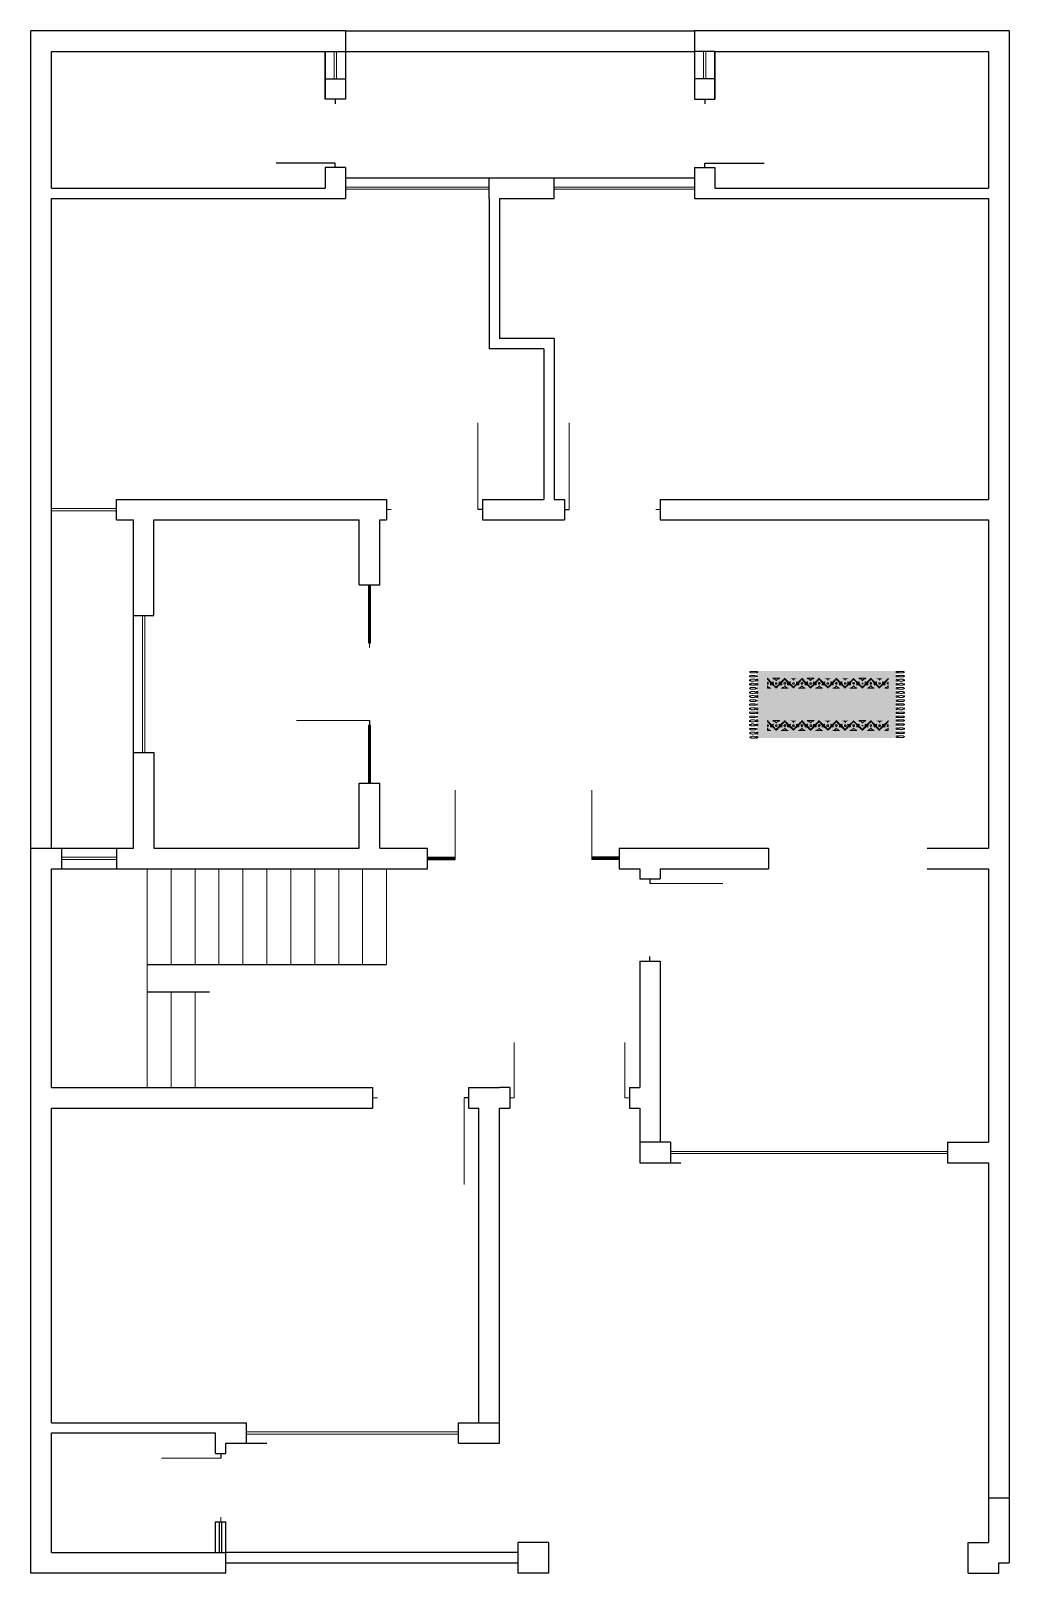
# Model space of a CAD drawing. Header units: inches. Extents: x 31 to 460, y 5 to 681.
import ezdxf

# ---------------------------------------------------------------- set-up
doc = ezdxf.new("R2010")
doc.units = ezdxf.units.IN
doc.header["$MEASUREMENT"] = 0
for name, color, linetype, lineweight in [('doors', 42, 'Continuous', 18), ('stairs', 41, 'Continuous', 18), ('up', 41, 'Continuous', 18), ('windows', 140, 'Continuous', 18)]:
    doc.layers.add(name, color=color, linetype=linetype, lineweight=lineweight)
doc.layers.add('line', color=7, linetype='Continuous')

msp = doc.modelspace()

# ---------------------------------------------------------------- linework, layer by layer
at = {"color": 8}
for p, q in [((169.29, 681.31), (322.29, 681.31)), ((169.29, 672.31), (322.29, 672.31)), ((31.29, 322.81), (31.29, 466.81)), ((40.29, 322.81), (40.29, 466.81)), ((82.29, 271.81), (187.29, 271.81)), ((82.29, 259.81), (109.62, 259.81)), ((451.29, 37.81), (451.29, 18.31)), ((460.29, 37.81), (460.29, 9.31)), ((244.79, 13.81), (116.79, 13.81)), ((258.29, 18.31), (244.79, 18.31)), ((244.79, 18.31), (244.79, 4.81)), ((258.29, 18.31), (258.29, 4.81)), ((442.29, 18.31), (451.29, 18.31)), ((442.29, 4.81), (442.29, 18.31)), ((442.29, 18.31), (451.29, 18.31)), ((116.79, 9.31), (244.79, 9.31)), ((455.79, 9.31), (460.29, 9.31)), ((455.79, 4.81), (455.79, 9.31)), ((455.79, 9.31), (460.29, 9.31)), ((258.29, 4.81), (244.79, 4.81)), ((442.29, 4.81), (455.79, 4.81))]:
    msp.add_line(p, q, dxfattribs=at)
at = {"color": 43, "linetype": 'Continuous', "lineweight": 13}
for p, q in [((346.58, 399.9), (346.37, 400.12)), ((346.37, 400.12), (346.58, 400.12)), ((346.58, 400.12), (346.8, 400.33)), ((346.58, 400.12), (346.58, 400.12)), ((346.8, 399.9), (346.58, 399.9)), ((346.58, 399.9), (346.58, 399.9)), ((346.8, 400.33), (346.8, 400.33)), ((346.8, 400.33), (347.23, 400.33)), ((346.8, 399.69), (346.8, 399.9)), ((347.23, 399.69), (346.8, 399.69)), ((347.23, 400.33), (347.44, 400.33)), ((347.44, 399.69), (347.23, 399.69)), ((347.44, 400.33), (347.66, 400.33)), ((347.66, 399.69), (347.44, 399.69)), ((347.66, 400.33), (347.87, 400.33)), ((347.87, 399.69), (347.66, 399.69)), ((347.87, 400.33), (348.3, 400.33)), ((348.3, 399.69), (347.87, 399.69)), ((348.3, 400.33), (348.52, 400.33)), ((348.52, 399.69), (348.3, 399.69)), ((348.52, 400.33), (348.74, 400.33)), ((348.74, 399.69), (348.52, 399.69)), ((348.74, 400.33), (348.95, 400.33)), ((348.95, 399.69), (348.74, 399.69)), ((348.95, 400.33), (349.17, 400.33)), ((349.17, 399.9), (348.95, 399.69)), ((349.17, 400.33), (349.38, 400.12)), ((349.38, 400.12), (349.17, 400.12)), ((349.17, 400.12), (349.38, 399.9)), ((349.38, 399.9), (349.17, 399.9)), ((349.6, 400.33), (349.38, 400.33)), ((349.38, 400.33), (349.38, 400.33)), ((349.38, 400.33), (349.38, 400.12)), ((349.38, 400.12), (349.38, 400.12)), ((349.38, 400.12), (349.38, 400.12)), ((349.38, 400.12), (349.38, 399.9)), ((349.38, 399.9), (349.38, 399.69)), ((349.38, 399.9), (349.38, 399.9)), ((349.38, 399.69), (349.38, 399.69)), ((349.38, 399.69), (349.6, 399.69)), ((349.81, 400.33), (349.6, 400.33)), ((349.6, 399.69), (349.81, 399.69)), ((350.03, 400.12), (349.81, 400.33)), ((349.81, 400.33), (349.81, 400.33)), ((349.81, 399.69), (350.03, 399.9)), ((349.81, 399.69), (349.81, 399.69)), ((350.03, 399.9), (350.03, 400.12)), ((350.03, 400.12), (350.03, 400.12)), ((410.71, 400.12), (410.93, 400.33)), ((410.71, 399.9), (410.71, 400.12)), ((410.71, 400.12), (410.71, 400.12)), ((410.93, 399.69), (410.71, 399.9)), ((410.93, 400.33), (410.93, 400.33)), ((410.93, 400.33), (411.14, 400.33)), ((411.14, 399.69), (410.93, 399.69)), ((410.93, 399.69), (410.93, 399.69)), ((411.14, 400.33), (411.36, 400.33)), ((411.36, 399.69), (411.14, 399.69)), ((411.36, 400.33), (411.36, 400.33)), ((411.36, 400.33), (411.57, 400.12)), ((411.57, 400.33), (411.36, 400.12)), ((411.36, 400.12), (411.36, 400.12)), ((411.36, 400.12), (411.36, 400.12)), ((411.36, 400.12), (411.36, 399.9)), ((411.57, 399.9), (411.36, 399.69)), ((411.36, 399.9), (411.36, 399.9)), ((411.36, 399.9), (411.57, 399.9)), ((411.36, 399.69), (411.36, 399.69)), ((411.79, 400.33), (411.57, 400.33)), ((411.57, 400.12), (411.57, 400.12)), ((411.57, 400.12), (411.57, 399.9)), ((411.57, 399.9), (411.79, 399.69)), ((412, 400.33), (411.79, 400.33)), ((411.79, 399.69), (412, 399.69)), ((412.22, 400.33), (412, 400.33)), ((412, 399.69), (412.22, 399.69)), ((412.43, 400.33), (412.22, 400.33)), ((412.22, 399.69), (412.43, 399.69)), ((412.86, 400.33), (412.43, 400.33)), ((412.43, 399.69), (412.86, 399.69)), ((413.08, 400.33), (412.86, 400.33)), ((412.86, 399.69), (413.08, 399.69)), ((413.29, 400.33), (413.08, 400.33)), ((413.08, 399.69), (413.29, 399.69)), ((413.51, 400.33), (413.29, 400.33)), ((413.29, 399.69), (413.51, 399.69)), ((413.94, 400.33), (413.51, 400.33)), ((413.51, 399.69), (413.94, 399.69)), ((414.16, 400.12), (413.94, 400.33)), ((413.94, 400.33), (413.94, 400.33)), ((413.94, 399.69), (413.94, 399.9)), ((413.94, 399.9), (414.16, 399.9)), ((414.16, 399.9), (414.37, 400.12)), ((414.37, 400.12), (414.16, 400.12)), ((414.16, 400.12), (414.16, 400.12)), ((414.16, 399.9), (414.16, 399.9)), ((346.37, 398.18), (346.37, 398.4)), ((346.37, 398.4), (346.37, 398.4)), ((346.37, 398.4), (346.58, 398.4)), ((346.58, 397.96), (346.37, 398.18)), ((346.37, 398.18), (346.37, 398.18)), ((346.37, 398.18), (346.37, 398.18)), ((346.37, 396.46), (346.37, 396.67)), ((346.37, 396.67), (346.37, 396.67)), ((346.37, 396.67), (346.58, 396.67)), ((346.37, 396.24), (346.37, 396.46)), ((346.37, 396.46), (346.37, 396.46)), ((346.58, 396.24), (346.37, 396.24)), ((346.37, 394.74), (346.37, 394.95)), ((346.37, 394.95), (346.58, 394.95)), ((346.37, 394.52), (346.37, 394.74)), ((346.37, 394.74), (346.37, 394.74)), ((346.37, 394.74), (346.37, 394.74)), ((346.58, 394.52), (346.37, 394.52)), ((346.37, 392.8), (346.37, 393.02)), ((346.37, 393.02), (346.37, 393.02)), ((346.37, 393.02), (346.58, 393.02)), ((346.58, 392.8), (346.37, 392.8)), ((346.37, 392.8), (346.37, 392.8)), ((346.37, 392.8), (346.37, 392.8)), ((346.58, 398.4), (346.8, 398.61)), ((346.8, 397.96), (346.58, 397.96)), ((346.58, 396.67), (346.8, 396.67)), ((346.8, 396.24), (346.58, 396.24)), ((346.58, 394.95), (346.8, 394.95)), ((346.8, 394.52), (346.58, 394.52)), ((346.58, 393.02), (346.8, 393.23)), ((346.8, 392.58), (346.58, 392.8)), ((346.8, 398.61), (347.01, 398.61)), ((347.01, 397.96), (346.8, 397.96)), ((346.8, 396.67), (347.01, 396.89)), ((347.01, 396.24), (346.8, 396.24)), ((346.8, 394.95), (347.01, 394.95)), ((347.01, 394.31), (346.8, 394.52)), ((346.8, 393.23), (347.01, 393.23)), ((347.01, 392.58), (346.8, 392.58)), ((347.01, 398.61), (347.23, 398.61)), ((347.23, 397.96), (347.01, 397.96)), ((347.01, 396.89), (347.23, 396.89)), ((347.23, 396.03), (347.01, 396.24)), ((347.01, 394.95), (347.23, 394.95)), ((347.23, 394.31), (347.01, 394.31)), ((347.01, 393.23), (347.23, 393.23)), ((347.23, 392.58), (347.01, 392.58)), ((347.23, 398.61), (347.44, 398.61)), ((347.44, 397.96), (347.23, 397.96)), ((347.23, 396.89), (347.44, 396.89)), ((347.44, 396.03), (347.23, 396.03)), ((347.23, 394.95), (347.44, 395.17)), ((347.44, 394.31), (347.23, 394.31)), ((347.23, 393.23), (347.44, 393.23)), ((347.44, 392.58), (347.23, 392.58)), ((347.44, 398.61), (347.87, 398.61)), ((347.87, 397.96), (347.44, 397.96)), ((347.44, 396.89), (347.87, 396.89)), ((347.87, 396.03), (347.44, 396.03)), ((347.44, 395.17), (347.87, 395.17)), ((347.87, 394.31), (347.44, 394.31)), ((347.44, 393.23), (347.87, 393.23)), ((347.87, 392.58), (347.44, 392.58)), ((347.87, 398.61), (348.09, 398.61)), ((348.09, 397.96), (347.87, 397.96)), ((347.87, 396.89), (348.09, 396.89)), ((348.09, 396.03), (347.87, 396.03)), ((347.87, 395.17), (348.09, 395.17)), ((348.09, 394.31), (347.87, 394.31)), ((347.87, 393.23), (348.09, 393.23)), ((348.09, 392.58), (347.87, 392.58)), ((348.09, 398.61), (348.52, 398.61)), ((348.52, 397.96), (348.09, 397.96)), ((348.09, 396.89), (348.52, 396.89)), ((348.52, 396.03), (348.09, 396.03)), ((348.09, 395.17), (348.52, 394.95)), ((348.52, 394.31), (348.09, 394.31)), ((348.09, 393.23), (348.52, 393.23)), ((348.52, 392.58), (348.09, 392.58)), ((348.52, 398.61), (348.74, 398.61)), ((348.74, 397.96), (348.52, 397.96)), ((348.52, 396.89), (348.74, 396.89)), ((348.74, 396.24), (348.52, 396.03)), ((348.52, 394.95), (348.74, 394.95)), ((348.74, 394.31), (348.52, 394.31)), ((348.52, 393.23), (348.74, 393.23)), ((348.74, 392.58), (348.52, 392.58)), ((348.74, 398.61), (348.95, 398.61)), ((348.95, 397.96), (348.74, 397.96)), ((348.74, 396.89), (348.95, 396.67)), ((348.95, 396.24), (348.74, 396.24)), ((348.74, 394.95), (348.95, 394.95)), ((348.95, 394.52), (348.74, 394.31)), ((348.74, 393.23), (348.95, 393.23)), ((348.95, 392.58), (348.74, 392.58)), ((348.95, 398.61), (349.17, 398.4)), ((349.17, 397.96), (348.95, 397.96)), ((348.95, 396.67), (349.17, 396.67)), ((349.17, 396.24), (348.95, 396.24)), ((348.95, 394.95), (349.17, 394.95)), ((349.17, 394.52), (348.95, 394.52)), ((348.95, 393.23), (349.17, 393.02)), ((349.17, 392.8), (348.95, 392.58)), ((349.17, 398.4), (349.17, 398.4)), ((349.17, 398.4), (349.17, 398.4)), ((349.17, 398.4), (349.38, 398.18)), ((349.38, 398.18), (349.17, 398.18)), ((349.17, 398.18), (349.17, 398.18)), ((349.17, 398.18), (349.17, 397.96)), ((349.17, 396.67), (349.17, 396.67)), ((349.17, 396.67), (349.17, 396.67)), ((349.17, 396.67), (349.38, 396.46)), ((349.38, 396.46), (349.17, 396.46)), ((349.17, 396.46), (349.17, 396.24)), ((349.17, 396.24), (349.17, 396.24)), ((349.17, 394.95), (349.17, 394.95)), ((349.17, 394.95), (349.17, 394.74)), ((349.17, 394.74), (349.38, 394.74)), ((349.38, 394.74), (349.17, 394.74)), ((349.17, 394.74), (349.17, 394.52)), ((349.17, 394.52), (349.17, 394.52)), ((349.17, 393.02), (349.17, 393.02)), ((349.17, 393.02), (349.17, 393.02)), ((349.17, 393.02), (349.38, 392.8)), ((349.38, 392.8), (349.17, 392.8)), ((349.17, 392.8), (349.17, 392.8)), ((349.17, 392.8), (349.17, 392.8)), ((349.6, 396.89), (349.38, 396.67)), ((349.38, 396.67), (349.38, 396.67)), ((349.38, 396.67), (349.38, 396.46)), ((349.38, 396.46), (349.38, 396.24)), ((349.38, 396.24), (349.38, 396.24)), ((349.38, 396.24), (349.6, 396.03)), ((349.6, 394.95), (349.38, 394.95)), ((349.38, 394.95), (349.38, 394.95)), ((349.38, 394.95), (349.38, 394.74)), ((349.38, 394.74), (349.38, 394.52)), ((349.38, 394.52), (349.38, 394.52)), ((349.38, 394.52), (349.6, 394.31)), ((349.81, 396.89), (349.6, 396.89)), ((349.6, 396.89), (349.6, 396.89)), ((349.6, 396.03), (349.81, 396.03)), ((349.6, 396.03), (349.6, 396.03)), ((349.81, 394.95), (349.6, 395.17)), ((349.6, 395.17), (349.6, 394.95)), ((349.6, 394.31), (349.81, 394.31)), ((349.6, 394.31), (349.6, 394.31)), ((350.03, 396.67), (349.81, 396.89)), ((349.81, 396.03), (350.03, 396.24)), ((350.03, 394.95), (349.81, 394.95)), ((349.81, 394.31), (350.03, 394.52)), ((350.03, 396.46), (350.03, 396.67)), ((350.03, 396.67), (350.03, 396.67)), ((350.03, 396.24), (350.03, 396.46)), ((350.03, 396.24), (350.03, 396.24)), ((350.03, 394.74), (350.03, 394.95)), ((350.03, 394.95), (350.03, 394.95)), ((350.03, 394.52), (350.03, 394.74)), ((350.03, 394.52), (350.03, 394.52)), ((354.33, 396.89), (354.33, 397.32)), ((354.33, 397.32), (354.55, 397.1)), ((355.41, 395.81), (354.33, 396.89)), ((354.55, 395.38), (354.33, 395.6)), ((354.33, 395.6), (354.33, 395.17)), ((354.33, 395.17), (354.33, 394.74)), ((354.33, 395.17), (354.33, 395.17)), ((354.33, 394.74), (354.55, 394.74)), ((354.33, 393.88), (354.33, 394.09)), ((354.33, 394.09), (354.33, 393.02)), ((354.55, 393.66), (354.33, 393.88)), ((354.33, 393.02), (355.84, 393.02)), ((354.55, 397.1), (354.55, 396.89)), ((354.55, 396.89), (354.76, 396.67)), ((354.76, 395.17), (354.55, 395.38)), ((354.55, 395.38), (354.55, 395.38)), ((354.55, 395.38), (354.55, 395.38)), ((354.55, 394.95), (354.76, 395.17)), ((354.55, 394.74), (354.55, 394.95)), ((354.55, 394.95), (354.55, 394.95)), ((354.76, 393.45), (354.55, 393.66)), ((354.55, 393.66), (354.55, 393.66)), ((354.76, 396.67), (354.98, 396.67)), ((354.98, 393.23), (354.76, 393.45)), ((354.98, 396.67), (355.19, 396.46)), ((355.19, 393.23), (354.98, 393.23)), ((355.19, 396.46), (355.41, 396.24)), ((355.41, 393.02), (355.19, 393.23)), ((355.41, 396.24), (355.41, 396.03)), ((355.41, 396.03), (355.62, 396.03)), ((355.62, 395.38), (355.41, 395.81)), ((355.84, 393.02), (355.41, 393.02)), ((355.62, 396.03), (355.62, 395.81)), ((355.62, 395.81), (355.84, 395.81)), ((356.05, 395.38), (355.62, 395.6)), ((355.62, 395.6), (355.84, 395.38)), ((355.62, 395.17), (355.62, 395.38)), ((355.62, 395.17), (355.62, 394.74)), ((355.84, 395.17), (355.62, 395.17)), ((355.62, 395.17), (355.62, 395.17)), ((355.84, 395.17), (355.62, 395.17)), ((355.62, 394.74), (355.62, 394.52)), ((355.62, 394.52), (355.84, 394.52)), ((355.84, 395.81), (356.05, 395.6)), ((356.05, 395.6), (355.84, 395.6)), ((355.84, 395.6), (355.84, 395.6)), ((355.84, 395.6), (356.05, 395.38)), ((355.84, 395.38), (355.84, 395.17)), ((355.84, 394.95), (355.84, 395.17)), ((355.84, 395.17), (355.84, 395.17)), ((355.84, 394.74), (355.84, 394.95)), ((356.05, 394.74), (355.84, 394.74)), ((355.84, 394.74), (355.84, 394.74)), ((355.84, 394.52), (355.84, 394.52)), ((355.84, 394.52), (356.05, 394.52)), ((356.05, 395.6), (356.27, 395.6)), ((356.27, 395.6), (356.05, 395.6)), ((356.05, 395.6), (356.05, 395.6)), ((356.05, 395.38), (356.27, 395.38)), ((356.05, 395.17), (356.05, 395.38)), ((356.48, 395.17), (356.05, 395.17)), ((356.05, 395.17), (356.05, 395.17)), ((356.05, 395.17), (356.05, 394.95)), ((356.48, 395.17), (356.05, 395.17)), ((356.05, 395.17), (356.05, 395.17)), ((356.05, 394.95), (356.05, 394.95)), ((356.05, 394.95), (356.05, 394.95)), ((356.05, 394.95), (356.27, 394.95)), ((356.27, 394.74), (356.05, 394.74)), ((356.05, 394.74), (356.05, 394.74)), ((356.05, 394.52), (356.27, 394.52)), ((356.27, 395.6), (356.27, 395.6)), ((356.27, 395.6), (356.48, 395.6)), ((356.48, 395.6), (356.27, 395.6)), ((356.27, 395.6), (356.27, 395.6)), ((356.27, 395.38), (356.27, 395.38)), ((356.27, 395.38), (356.27, 395.38)), ((356.27, 395.38), (356.48, 395.38)), ((356.27, 394.95), (356.27, 394.95)), ((356.27, 394.95), (356.27, 394.95)), ((356.27, 394.95), (356.7, 394.74)), ((356.48, 394.74), (356.27, 394.74)), ((356.27, 394.74), (356.27, 394.74)), ((356.27, 394.52), (356.48, 394.52)), ((356.48, 395.6), (356.7, 395.6)), ((356.48, 395.38), (356.7, 395.6)), ((356.7, 395.6), (356.48, 395.6)), ((356.48, 395.6), (356.48, 395.6)), ((356.48, 395.17), (356.48, 395.38)), ((356.48, 395.38), (356.48, 395.17)), ((356.7, 395.17), (356.48, 395.17)), ((356.48, 395.17), (356.7, 394.95)), ((356.48, 394.95), (356.48, 395.17)), ((356.48, 395.17), (356.48, 395.17)), ((356.7, 395.17), (356.48, 395.17)), ((356.48, 395.17), (356.48, 395.17)), ((356.48, 395.17), (356.48, 395.17)), ((356.48, 395.17), (356.48, 395.17)), ((356.7, 394.74), (356.48, 394.95)), ((356.7, 394.74), (356.48, 394.74)), ((356.48, 394.74), (356.48, 394.74)), ((356.48, 394.52), (356.48, 394.52)), ((356.48, 394.52), (356.7, 394.31)), ((356.91, 397.1), (356.7, 397.32)), ((356.7, 397.32), (359.71, 397.32)), ((356.7, 395.6), (356.91, 395.81)), ((356.91, 395.81), (356.7, 395.38)), ((356.7, 395.38), (356.7, 395.17)), ((356.91, 394.74), (356.7, 395.17)), ((356.7, 395.17), (356.7, 395.17)), ((356.7, 394.95), (356.7, 394.74)), ((356.7, 394.31), (356.91, 394.31)), ((357.13, 397.1), (356.91, 397.1)), ((356.91, 394.52), (356.91, 394.74)), ((357.99, 393.45), (356.91, 394.52)), ((356.91, 394.31), (356.91, 394.09)), ((356.91, 394.09), (357.13, 394.09)), ((357.56, 396.89), (357.13, 397.1)), ((357.13, 394.09), (357.34, 393.88)), ((357.34, 393.88), (357.56, 393.66)), ((357.77, 396.67), (357.56, 396.89)), ((357.56, 396.89), (357.56, 396.89)), ((357.56, 393.66), (357.56, 393.45)), ((357.56, 393.45), (357.77, 393.45)), ((357.99, 396.46), (357.77, 396.67)), ((357.77, 395.17), (357.99, 395.38)), ((357.77, 394.95), (357.77, 395.17)), ((357.77, 395.17), (357.77, 395.17)), ((357.99, 394.74), (357.77, 394.95)), ((357.77, 393.45), (357.99, 393.23)), ((358.2, 396.46), (357.99, 396.46)), ((357.99, 395.38), (357.99, 395.38)), ((357.99, 395.38), (358.2, 395.38)), ((358.2, 394.74), (357.99, 394.74)), ((357.99, 394.74), (357.99, 394.74)), ((359.28, 394.52), (357.99, 393.45)), ((357.99, 393.23), (357.99, 393.02)), ((357.99, 393.02), (358.2, 393.23)), ((358.42, 396.46), (358.2, 396.46)), ((358.2, 396.46), (358.2, 396.24)), ((358.2, 396.24), (358.2, 396.46)), ((358.2, 395.38), (358.42, 395.38)), ((358.42, 394.74), (358.2, 394.74)), ((358.2, 393.23), (358.42, 393.45)), ((358.63, 396.89), (358.42, 396.67)), ((358.42, 396.67), (358.42, 396.46)), ((358.42, 395.38), (358.42, 395.38)), ((358.42, 395.38), (358.42, 395.17)), ((358.63, 395.17), (358.42, 394.95)), ((358.42, 395.17), (358.63, 395.17)), ((358.42, 394.95), (358.42, 394.74)), ((358.42, 394.74), (358.42, 394.74)), ((358.42, 393.45), (358.63, 393.45)), ((358.85, 396.89), (358.63, 396.89)), ((358.63, 393.45), (358.85, 393.66)), ((359.06, 397.1), (358.85, 396.89)), ((358.85, 393.88), (359.06, 394.09)), ((358.85, 393.66), (358.85, 393.88)), ((359.28, 397.1), (359.06, 397.1)), ((359.06, 394.09), (359.28, 394.09)), ((359.71, 397.32), (359.28, 397.1)), ((359.5, 395.17), (359.28, 394.74)), ((359.28, 394.74), (359.28, 394.52)), ((359.28, 394.09), (359.5, 394.31)), ((359.5, 395.38), (359.5, 395.81)), ((359.5, 395.81), (359.5, 395.6)), ((359.5, 395.6), (359.71, 395.6)), ((359.71, 395.38), (359.5, 395.6)), ((359.5, 395.6), (359.5, 395.38)), ((359.5, 395.17), (359.5, 395.38)), ((359.5, 395.38), (359.5, 395.17)), ((359.5, 394.95), (359.5, 395.17)), ((359.5, 395.17), (359.5, 395.17)), ((359.5, 395.17), (359.5, 395.17)), ((359.5, 395.17), (359.5, 395.17)), ((359.5, 395.17), (359.5, 395.17)), ((359.5, 394.52), (359.93, 394.95)), ((359.71, 394.95), (359.5, 394.74)), ((359.5, 394.74), (359.5, 394.95)), ((359.71, 394.74), (359.5, 394.52)), ((359.5, 394.31), (359.5, 394.52)), ((359.5, 394.52), (359.71, 394.52)), ((359.71, 395.6), (359.93, 395.6)), ((359.71, 395.17), (359.93, 395.38)), ((359.93, 395.38), (359.71, 395.38)), ((359.71, 395.38), (359.71, 395.38)), ((360.14, 395.17), (359.71, 395.17)), ((359.71, 395.17), (359.71, 395.17)), ((359.71, 395.17), (359.71, 394.95)), ((360.14, 395.17), (359.71, 395.17)), ((359.71, 395.17), (359.71, 395.17)), ((359.71, 395.17), (359.71, 395.17)), ((359.93, 394.74), (359.71, 394.74)), ((359.71, 394.74), (359.71, 394.74)), ((359.71, 394.52), (359.71, 394.52)), ((359.71, 394.52), (359.93, 394.52)), ((359.93, 395.6), (359.93, 395.6)), ((359.93, 395.6), (360.14, 395.6)), ((360.14, 395.6), (359.93, 395.38)), ((359.93, 395.38), (359.93, 395.38)), ((359.93, 395.38), (359.93, 395.38)), ((359.93, 395.38), (360.14, 395.38)), ((359.93, 395.38), (359.93, 395.38)), ((359.93, 394.95), (359.93, 394.95)), ((359.93, 394.95), (359.93, 394.95)), ((359.93, 394.95), (360.14, 394.95)), ((360.14, 394.74), (359.93, 394.74)), ((359.93, 394.52), (360.14, 394.52)), ((360.14, 395.6), (360.36, 395.81)), ((360.57, 395.6), (360.14, 395.17)), ((360.14, 395.38), (360.36, 395.6)), ((360.36, 395.6), (360.14, 395.6)), ((360.14, 395.6), (360.14, 395.6)), ((360.14, 395.38), (360.14, 395.38)), ((360.14, 394.95), (360.14, 395.17)), ((360.14, 395.17), (360.14, 395.17)), ((360.14, 395.17), (360.14, 395.17)), ((360.14, 395.17), (360.14, 395.17)), ((360.14, 394.95), (360.14, 394.95)), ((360.14, 394.95), (360.14, 394.95)), ((360.36, 394.74), (360.14, 394.74)), ((360.14, 394.74), (360.14, 394.74)), ((360.14, 394.74), (360.14, 394.74)), ((360.14, 394.52), (360.14, 394.52)), ((360.14, 394.52), (360.36, 394.52)), ((360.36, 395.81), (360.57, 396.03)), ((360.36, 395.81), (360.36, 395.81)), ((360.36, 395.38), (360.57, 395.6)), ((360.36, 395.6), (360.36, 395.6)), ((360.36, 395.17), (360.36, 395.38)), ((360.57, 395.17), (360.36, 395.17)), ((360.36, 395.17), (360.36, 395.17)), ((360.36, 395.17), (360.36, 394.95)), ((360.57, 395.17), (360.36, 395.17)), ((360.36, 394.95), (360.36, 394.74)), ((360.36, 394.74), (360.36, 394.74)), ((360.36, 394.52), (360.57, 394.52)), ((360.79, 393.02), (360.36, 393.02)), ((360.36, 393.02), (363.37, 393.02)), ((360.57, 396.03), (360.79, 396.03)), ((360.79, 395.81), (360.57, 395.38)), ((360.57, 395.38), (360.57, 395.17)), ((360.57, 394.74), (360.57, 395.17)), ((360.57, 395.17), (360.57, 395.17)), ((360.57, 394.52), (360.57, 394.74)), ((361.86, 396.89), (360.79, 395.81)), ((360.79, 396.24), (361, 396.46)), ((360.79, 396.03), (360.79, 396.24)), ((361, 393.23), (360.79, 393.02)), ((361, 396.46), (361.22, 396.67)), ((361.22, 393.23), (361, 393.23)), ((361.22, 396.67), (361.43, 396.67)), ((361.43, 393.45), (361.22, 393.23)), ((361.43, 396.67), (361.65, 396.89)), ((361.65, 395.38), (361.43, 395.17)), ((361.43, 395.17), (361.65, 394.95)), ((361.65, 393.66), (361.43, 393.45)), ((361.65, 397.1), (361.86, 397.32)), ((361.65, 396.89), (361.65, 397.1)), ((361.86, 395.6), (361.65, 395.38)), ((361.65, 395.38), (361.65, 395.38)), ((361.65, 395.38), (361.65, 395.38)), ((361.65, 394.95), (361.65, 394.95)), ((361.65, 394.95), (361.65, 394.74)), ((361.65, 394.74), (361.86, 394.74)), ((361.86, 393.88), (361.65, 393.66)), ((361.65, 393.66), (361.65, 393.66)), ((361.86, 397.32), (362.08, 397.1)), ((362.94, 395.81), (361.86, 396.89)), ((362.08, 395.38), (361.86, 395.6)), ((361.86, 394.74), (362.08, 394.74)), ((361.86, 393.88), (361.86, 394.09)), ((361.86, 394.09), (361.86, 393.88)), ((362.08, 393.66), (361.86, 393.88)), ((362.08, 397.1), (362.29, 396.89)), ((362.29, 395.38), (362.08, 395.38)), ((362.08, 395.38), (362.08, 395.38)), ((362.08, 394.74), (362.08, 394.95)), ((362.08, 394.95), (362.29, 394.95)), ((362.29, 393.45), (362.08, 393.66)), ((362.08, 393.66), (362.08, 393.66)), ((362.29, 396.89), (362.29, 396.67)), ((362.29, 396.67), (362.51, 396.67)), ((362.29, 395.17), (362.29, 395.38)), ((362.29, 394.95), (362.29, 395.17)), ((362.51, 393.23), (362.29, 393.45)), ((362.51, 396.67), (362.72, 396.46)), ((362.72, 393.23), (362.51, 393.23)), ((362.72, 396.46), (362.94, 396.24)), ((363.15, 393.02), (362.72, 393.23)), ((362.94, 396.24), (362.94, 396.03)), ((362.94, 396.03), (363.15, 396.03)), ((363.15, 395.38), (362.94, 395.81)), ((363.15, 396.03), (363.37, 395.81)), ((363.58, 395.38), (363.15, 395.6)), ((363.15, 395.6), (363.37, 395.38)), ((363.15, 395.17), (363.15, 395.38)), ((363.15, 395.17), (363.15, 394.74)), ((363.37, 395.17), (363.15, 395.17)), ((363.37, 395.17), (363.15, 395.17)), ((363.15, 395.17), (363.15, 395.17)), ((363.15, 394.74), (363.15, 394.52)), ((363.15, 394.52), (363.37, 394.52)), ((363.37, 393.02), (363.15, 393.02)), ((363.37, 395.81), (363.37, 395.81)), ((363.37, 395.81), (363.58, 395.6)), ((363.58, 395.6), (363.37, 395.6)), ((363.37, 395.6), (363.37, 395.6)), ((363.37, 395.6), (363.58, 395.38)), ((363.37, 395.38), (363.37, 395.17)), ((363.37, 394.95), (363.37, 395.17)), ((363.37, 395.17), (363.37, 395.17)), ((363.37, 394.74), (363.37, 394.95)), ((363.58, 394.74), (363.37, 394.74)), ((363.37, 394.74), (363.37, 394.74)), ((363.37, 394.52), (363.37, 394.52)), ((363.37, 394.52), (363.58, 394.52)), ((363.58, 395.6), (363.8, 395.6)), ((363.8, 395.6), (363.58, 395.6)), ((363.58, 395.6), (363.58, 395.6)), ((363.58, 395.38), (363.8, 395.38)), ((363.58, 395.17), (363.58, 395.38)), ((364.01, 395.17), (363.58, 395.17)), ((363.58, 395.17), (363.58, 395.17)), ((363.58, 395.17), (363.58, 394.95)), ((364.01, 395.17), (363.58, 395.17)), ((363.58, 395.17), (363.58, 395.17)), ((363.58, 394.95), (363.58, 394.95)), ((363.58, 394.95), (363.58, 394.95)), ((363.58, 394.95), (363.8, 394.95)), ((363.8, 394.74), (363.58, 394.74)), ((363.58, 394.74), (363.58, 394.74)), ((363.58, 394.52), (363.8, 394.52)), ((363.8, 395.6), (363.8, 395.6)), ((363.8, 395.6), (364.01, 395.6)), ((364.01, 395.6), (363.8, 395.6)), ((363.8, 395.38), (363.8, 395.38)), ((363.8, 395.38), (363.8, 395.38)), ((363.8, 395.38), (364.01, 395.38)), ((363.8, 394.95), (363.8, 394.95)), ((363.8, 394.95), (364.01, 394.95)), ((364.01, 394.74), (363.8, 394.74)), ((363.8, 394.74), (363.8, 394.74)), ((363.8, 394.52), (364.01, 394.52)), ((364.01, 395.6), (364.23, 395.6)), ((364.01, 395.38), (364.23, 395.6)), ((364.23, 395.6), (364.01, 395.6)), ((364.01, 395.6), (364.01, 395.6)), ((364.01, 395.6), (364.01, 395.6)), ((364.01, 395.17), (364.01, 395.38)), ((364.01, 395.38), (364.01, 395.17)), ((364.23, 395.17), (364.01, 395.17)), ((364.01, 395.17), (364.23, 394.95)), ((364.01, 394.95), (364.01, 395.17)), ((364.01, 395.17), (364.01, 395.17)), ((364.23, 395.17), (364.01, 395.17)), ((364.01, 395.17), (364.01, 395.17)), ((364.01, 395.17), (364.01, 395.17)), ((364.01, 395.17), (364.01, 395.17)), ((364.23, 394.74), (364.01, 394.95)), ((364.01, 394.95), (364.23, 394.74)), ((364.23, 394.74), (364.01, 394.74)), ((364.01, 394.74), (364.01, 394.74)), ((364.01, 394.52), (364.01, 394.52)), ((364.01, 394.52), (364.23, 394.31)), ((364.23, 395.6), (364.44, 395.81)), ((364.44, 395.81), (364.23, 395.38)), ((364.23, 395.38), (364.23, 395.17)), ((364.44, 394.74), (364.23, 395.17)), ((364.23, 395.17), (364.23, 395.17)), ((364.23, 394.95), (364.23, 394.74)), ((364.23, 394.31), (364.44, 394.31)), ((364.66, 394.52), (364.44, 394.74)), ((364.44, 394.31), (364.44, 394.09)), ((364.44, 394.09), (364.66, 394.09)), ((365.74, 393.45), (364.66, 394.52)), ((364.66, 394.09), (364.87, 393.88)), ((364.87, 393.88), (365.09, 393.66)), ((365.09, 393.66), (365.09, 393.45)), ((365.09, 393.45), (365.31, 393.45)), ((365.31, 395.17), (365.52, 395.38)), ((365.31, 394.95), (365.31, 395.17)), ((365.31, 395.17), (365.31, 395.17)), ((365.52, 394.74), (365.31, 394.95)), ((365.31, 393.45), (365.52, 393.23)), ((365.52, 395.38), (365.52, 395.38)), ((365.52, 395.38), (365.74, 395.38)), ((365.74, 394.74), (365.52, 394.74)), ((365.52, 394.74), (365.52, 394.74)), ((365.52, 393.23), (365.74, 393.02)), ((365.74, 395.38), (365.95, 395.38)), ((365.95, 394.74), (365.74, 394.74)), ((366.81, 394.52), (365.74, 393.45)), ((365.74, 393.23), (365.95, 393.45)), ((365.74, 393.02), (365.74, 393.23)), ((365.95, 395.38), (365.95, 395.38)), ((365.95, 395.38), (365.95, 395.17)), ((365.95, 395.17), (365.95, 394.95)), ((365.95, 395.17), (365.95, 395.17)), ((365.95, 394.95), (365.95, 394.74)), ((365.95, 394.74), (365.95, 394.74)), ((365.95, 393.45), (366.17, 393.45)), ((366.17, 393.45), (366.38, 393.66)), ((366.38, 393.88), (366.6, 394.09)), ((366.38, 393.66), (366.38, 393.88)), ((366.6, 394.09), (366.81, 394.09)), ((367.03, 394.74), (366.81, 394.52)), ((366.81, 394.09), (367.03, 394.31)), ((367.03, 395.38), (367.03, 395.81)), ((367.03, 395.81), (367.03, 395.6)), ((367.03, 395.6), (367.24, 395.6)), ((367.03, 395.17), (367.03, 395.38)), ((367.03, 394.95), (367.24, 395.17)), ((367.24, 395.17), (367.03, 395.17)), ((367.03, 395.17), (367.03, 395.17)), ((367.03, 395.17), (367.03, 394.74)), ((367.24, 395.17), (367.03, 395.17)), ((367.03, 394.52), (367.46, 394.95)), ((367.46, 394.95), (367.03, 394.74)), ((367.03, 394.74), (367.03, 394.95)), ((367.24, 394.74), (367.03, 394.52)), ((367.03, 394.31), (367.03, 394.52)), ((367.03, 394.52), (367.24, 394.52)), ((367.24, 395.6), (367.46, 395.6)), ((367.24, 395.38), (367.24, 395.6)), ((367.24, 395.6), (367.24, 395.38)), ((367.24, 395.17), (367.46, 395.38)), ((367.46, 395.38), (367.24, 395.38)), ((367.24, 395.38), (367.24, 395.38)), ((367.24, 395.38), (367.24, 395.17)), ((367.89, 395.17), (367.24, 395.17)), ((367.24, 395.17), (367.24, 395.17)), ((367.24, 395.17), (367.46, 394.95)), ((367.89, 395.17), (367.24, 395.17)), ((367.24, 395.17), (367.24, 395.17)), ((367.24, 395.17), (367.24, 395.17)), ((367.24, 395.17), (367.24, 395.17)), ((367.46, 394.74), (367.24, 394.74)), ((367.24, 394.74), (367.24, 394.74)), ((367.24, 394.52), (367.46, 394.52)), ((367.46, 395.6), (367.67, 395.6)), ((367.67, 395.6), (367.46, 395.38)), ((367.46, 395.38), (367.46, 395.38)), ((367.46, 395.38), (367.46, 395.38)), ((367.46, 395.38), (367.67, 395.38)), ((367.46, 395.38), (367.46, 395.38)), ((367.46, 394.95), (367.46, 394.95)), ((367.46, 394.95), (367.67, 394.95)), ((367.67, 394.74), (367.46, 394.74)), ((367.46, 394.52), (367.46, 394.52)), ((367.46, 394.52), (367.67, 394.52)), ((367.67, 395.6), (367.89, 395.81)), ((367.67, 395.6), (367.67, 395.6)), ((368.1, 395.6), (367.67, 395.17)), ((367.67, 395.38), (368.1, 395.6)), ((367.89, 395.6), (367.67, 395.6)), ((367.67, 395.6), (367.67, 395.6)), ((367.67, 395.38), (367.67, 395.38)), ((367.67, 395.17), (367.89, 395.17)), ((367.67, 394.95), (367.67, 394.95)), ((367.67, 394.95), (367.67, 394.95)), ((367.67, 394.95), (367.89, 394.95)), ((367.89, 394.74), (367.67, 394.74)), ((367.67, 394.74), (367.67, 394.74)), ((367.67, 394.52), (367.89, 394.52)), ((367.89, 395.81), (368.1, 395.81)), ((367.89, 395.38), (368.1, 395.6)), ((368.1, 395.6), (367.89, 395.6)), ((367.89, 395.17), (367.89, 395.38)), ((368.1, 395.17), (367.89, 395.17)), ((367.89, 395.17), (367.89, 395.17)), ((367.89, 395.17), (367.89, 394.95)), ((367.89, 394.95), (367.89, 395.17)), ((367.89, 395.17), (367.89, 395.17)), ((368.1, 395.17), (367.89, 395.17)), ((367.89, 395.17), (367.89, 395.17)), ((367.89, 394.95), (367.89, 394.74)), ((367.89, 394.74), (367.89, 394.74)), ((367.89, 394.74), (367.89, 394.74)), ((367.89, 394.52), (368.1, 394.52)), ((368.32, 393.02), (367.89, 393.02)), ((367.89, 393.02), (370.9, 393.02)), ((368.1, 395.81), (368.1, 396.03)), ((368.1, 396.03), (368.32, 396.03)), ((368.32, 395.81), (368.1, 395.38)), ((368.1, 395.38), (368.1, 395.17)), ((368.1, 394.74), (368.1, 395.17)), ((368.1, 395.17), (368.1, 395.17)), ((368.1, 394.52), (368.1, 394.74)), ((368.1, 394.52), (368.1, 394.52)), ((369.39, 396.89), (368.32, 395.81)), ((368.32, 396.03), (368.53, 396.24)), ((368.53, 393.23), (368.32, 393.02)), ((368.53, 396.46), (368.75, 396.67)), ((368.53, 396.24), (368.53, 396.46)), ((368.75, 393.23), (368.53, 393.23)), ((368.75, 396.67), (368.96, 396.67)), ((368.96, 393.45), (368.75, 393.23)), ((368.96, 396.67), (369.18, 396.89)), ((369.18, 395.38), (368.96, 395.17)), ((368.96, 395.17), (369.18, 394.95)), ((369.18, 393.66), (368.96, 393.45)), ((369.18, 397.1), (369.39, 397.32)), ((369.18, 396.89), (369.18, 397.1)), ((369.39, 395.6), (369.18, 395.38)), ((369.18, 395.38), (369.18, 395.38)), ((369.18, 395.38), (369.18, 395.38)), ((369.18, 394.95), (369.18, 394.95)), ((369.18, 394.95), (369.18, 394.74)), ((369.18, 394.74), (369.39, 394.74)), ((369.39, 393.88), (369.18, 393.66)), ((369.18, 393.66), (369.18, 393.66)), ((369.39, 397.32), (369.61, 397.1)), ((370.47, 395.81), (369.39, 396.89)), ((369.61, 395.38), (369.39, 395.6)), ((369.39, 394.74), (369.61, 394.74)), ((369.39, 393.88), (369.39, 394.09)), ((369.39, 394.09), (369.39, 393.88)), ((369.61, 393.66), (369.39, 393.88)), ((369.61, 397.1), (369.82, 396.89)), ((369.82, 395.38), (369.61, 395.38)), ((369.61, 395.38), (369.61, 395.38)), ((369.61, 394.74), (369.61, 394.95)), ((369.61, 394.95), (369.82, 394.95)), ((369.82, 393.66), (369.61, 393.66)), ((369.82, 396.89), (370.04, 396.67)), ((369.82, 395.17), (369.82, 395.38)), ((369.82, 394.95), (369.82, 395.17)), ((369.82, 393.45), (369.82, 393.66)), ((370.04, 393.23), (369.82, 393.45)), ((370.04, 396.67), (370.04, 396.67)), ((370.04, 396.67), (370.25, 396.46)), ((370.25, 393.23), (370.04, 393.23)), ((370.25, 396.46), (370.47, 396.24)), ((370.69, 393.02), (370.25, 393.23)), ((370.47, 396.24), (370.69, 396.03)), ((370.69, 395.38), (370.47, 395.81)), ((370.69, 396.03), (370.69, 396.03)), ((370.69, 396.03), (370.9, 395.81)), ((371.12, 395.38), (370.69, 395.6)), ((370.69, 395.6), (370.9, 395.38)), ((370.69, 395.17), (370.69, 395.38)), ((370.69, 395.17), (370.9, 394.74)), ((370.9, 395.17), (370.69, 395.17)), ((370.9, 395.17), (370.69, 395.17)), ((370.69, 395.17), (370.69, 395.17)), ((370.9, 394.74), (370.69, 394.52)), ((370.69, 394.52), (370.9, 394.52)), ((370.9, 393.02), (370.69, 393.02)), ((370.9, 395.81), (370.9, 395.81)), ((370.9, 395.81), (371.12, 395.6)), ((371.12, 395.6), (370.9, 395.6)), ((370.9, 395.6), (371.12, 395.38)), ((370.9, 395.38), (370.9, 395.17)), ((370.9, 394.95), (370.9, 395.17)), ((370.9, 395.17), (370.9, 395.17)), ((370.9, 394.74), (370.9, 394.95)), ((371.12, 394.74), (370.9, 394.74)), ((370.9, 394.74), (370.9, 394.74)), ((370.9, 394.52), (371.12, 394.52)), ((371.12, 395.6), (371.33, 395.6)), ((371.33, 395.6), (371.12, 395.6)), ((371.12, 395.6), (371.12, 395.6)), ((371.12, 395.38), (371.33, 395.38)), ((371.12, 395.17), (371.12, 395.38)), ((371.55, 395.17), (371.12, 395.17)), ((371.12, 395.17), (371.12, 395.17)), ((371.12, 395.17), (371.12, 394.95)), ((371.55, 395.17), (371.12, 395.17)), ((371.12, 395.17), (371.12, 395.17)), ((371.12, 394.95), (371.12, 394.95)), ((371.12, 394.95), (371.33, 394.95)), ((371.33, 394.74), (371.12, 394.74)), ((371.12, 394.74), (371.12, 394.74)), ((371.12, 394.52), (371.12, 394.52)), ((371.12, 394.52), (371.33, 394.52)), ((371.33, 395.6), (371.33, 395.6)), ((371.33, 395.6), (371.55, 395.6)), ((371.55, 395.6), (371.33, 395.6)), ((371.33, 395.6), (371.33, 395.6)), ((371.33, 395.38), (371.33, 395.38)), ((371.33, 395.38), (371.33, 395.38)), ((371.33, 395.38), (371.55, 395.38)), ((371.33, 394.95), (371.33, 394.95)), ((371.33, 394.95), (371.33, 394.95)), ((371.33, 394.95), (371.55, 394.95)), ((371.55, 394.74), (371.33, 394.74)), ((371.33, 394.74), (371.33, 394.74)), ((371.33, 394.52), (371.55, 394.52)), ((371.55, 395.6), (371.76, 395.6)), ((371.76, 395.6), (371.55, 395.6)), ((371.55, 395.6), (371.55, 395.6)), ((371.55, 395.38), (371.55, 395.17)), ((371.55, 394.95), (371.55, 395.17)), ((371.55, 395.17), (371.55, 395.17)), ((371.55, 395.17), (371.55, 395.17)), ((371.55, 395.17), (371.55, 395.17)), ((371.76, 394.74), (371.55, 394.95)), ((371.55, 394.95), (371.76, 394.74)), ((371.76, 394.74), (371.55, 394.74)), ((371.55, 394.74), (371.55, 394.74)), ((371.55, 394.52), (371.76, 394.52)), ((371.98, 397.1), (371.76, 397.32)), ((371.76, 397.32), (374.77, 397.32)), ((371.76, 395.6), (371.98, 395.81)), ((371.98, 395.81), (371.76, 395.38)), ((371.76, 395.38), (371.76, 395.6)), ((371.76, 395.6), (371.76, 395.6)), ((371.76, 395.38), (371.76, 395.17)), ((371.76, 395.17), (371.76, 395.38)), ((371.98, 394.74), (371.76, 395.17)), ((371.76, 395.17), (371.76, 395.17)), ((371.76, 395.17), (371.76, 395.17)), ((371.76, 395.17), (371.76, 394.95)), ((371.76, 395.17), (371.76, 395.17)), ((371.76, 395.17), (371.76, 395.17)), ((371.76, 394.95), (371.76, 394.74)), ((371.76, 394.52), (371.76, 394.31)), ((371.76, 394.31), (371.98, 394.31)), ((372.41, 397.1), (371.98, 397.1)), ((372.19, 394.52), (371.98, 394.74)), ((371.98, 394.31), (371.98, 394.09)), ((371.98, 394.09), (372.19, 394.09)), ((373.27, 393.45), (372.19, 394.52)), ((372.19, 394.09), (372.41, 393.88)), ((372.62, 396.89), (372.41, 397.1)), ((372.41, 393.88), (372.62, 393.66)), ((372.84, 396.89), (372.62, 396.89)), ((372.62, 393.66), (372.62, 393.45)), ((372.62, 393.45), (372.84, 393.45)), ((372.84, 396.67), (372.84, 396.89)), ((373.05, 396.46), (372.84, 396.67)), ((372.84, 395.17), (373.05, 395.38)), ((372.84, 394.95), (372.84, 395.17)), ((372.84, 395.17), (372.84, 395.17)), ((373.05, 394.74), (372.84, 394.95)), ((372.84, 393.45), (373.05, 393.23)), ((373.27, 396.46), (373.05, 396.46)), ((373.05, 395.38), (373.05, 395.38)), ((373.05, 395.38), (373.27, 395.38)), ((373.27, 394.74), (373.05, 394.74)), ((373.05, 394.74), (373.05, 394.74)), ((373.05, 393.23), (373.27, 393.02)), ((373.48, 396.46), (373.27, 396.46)), ((373.27, 396.46), (373.27, 396.24)), ((373.27, 396.24), (373.27, 396.46)), ((373.27, 395.38), (373.48, 395.38)), ((373.48, 394.74), (373.27, 394.74)), ((374.34, 394.52), (373.27, 393.45)), ((373.27, 393.23), (373.48, 393.45)), ((373.27, 393.02), (373.27, 393.23)), ((373.7, 396.89), (373.48, 396.67)), ((373.48, 396.67), (373.48, 396.46)), ((373.48, 395.38), (373.48, 395.38)), ((373.48, 395.38), (373.7, 395.17)), ((373.7, 394.95), (373.48, 394.74)), ((373.48, 394.74), (373.48, 394.74)), ((373.48, 393.45), (373.7, 393.45)), ((373.91, 396.89), (373.7, 396.89)), ((373.7, 395.17), (373.7, 394.95)), ((373.7, 395.17), (373.7, 395.17)), ((373.7, 393.45), (373.91, 393.66)), ((374.13, 397.1), (373.91, 396.89)), ((373.91, 393.66), (374.13, 393.88)), ((374.34, 397.1), (374.13, 397.1)), ((374.13, 393.88), (374.13, 394.09)), ((374.13, 394.09), (374.34, 394.09)), ((374.77, 397.32), (374.34, 397.1)), ((374.56, 394.74), (374.34, 394.52)), ((374.34, 394.09), (374.56, 394.31)), ((374.56, 395.38), (374.56, 395.81)), ((374.56, 395.81), (374.56, 395.6)), ((374.56, 395.6), (374.77, 395.6)), ((374.77, 395.38), (374.56, 395.6)), ((374.56, 395.6), (374.77, 395.38)), ((374.56, 395.17), (374.56, 395.38)), ((374.77, 395.17), (374.56, 395.17)), ((374.56, 395.17), (374.56, 395.17)), ((374.56, 395.17), (374.56, 394.74)), ((374.77, 395.17), (374.56, 395.17)), ((374.56, 394.52), (374.99, 394.95)), ((374.99, 394.95), (374.56, 394.74)), ((374.56, 394.74), (374.77, 394.95)), ((374.77, 394.74), (374.56, 394.52)), ((374.56, 394.31), (374.56, 394.52)), ((374.56, 394.52), (374.77, 394.52)), ((374.77, 395.6), (374.99, 395.6)), ((374.77, 395.17), (374.99, 395.38)), ((374.99, 395.38), (374.77, 395.38)), ((374.77, 395.38), (374.77, 395.38)), ((374.77, 395.38), (374.77, 395.17)), ((375.42, 395.17), (374.77, 395.17)), ((374.77, 395.17), (374.77, 395.17)), ((374.77, 395.17), (374.99, 394.95)), ((374.77, 394.95), (374.77, 395.17)), ((375.42, 395.17), (374.77, 395.17)), ((374.77, 395.17), (374.77, 395.17)), ((374.77, 395.17), (374.77, 395.17)), ((374.77, 395.17), (374.77, 395.17)), ((374.99, 394.74), (374.77, 394.74)), ((374.77, 394.52), (374.99, 394.52)), ((374.99, 395.6), (375.2, 395.6)), ((375.2, 395.6), (374.99, 395.38)), ((374.99, 395.38), (374.99, 395.38)), ((374.99, 395.38), (374.99, 395.38)), ((374.99, 395.38), (375.2, 395.38)), ((374.99, 395.38), (374.99, 395.38)), ((374.99, 394.95), (374.99, 394.95)), ((374.99, 394.95), (375.2, 394.95)), ((375.2, 394.74), (374.99, 394.74)), ((374.99, 394.74), (374.99, 394.74)), ((374.99, 394.52), (374.99, 394.52)), ((374.99, 394.52), (375.2, 394.52)), ((375.2, 395.6), (375.42, 395.81)), ((375.2, 395.6), (375.2, 395.6)), ((375.63, 395.6), (375.2, 395.17)), ((375.2, 395.38), (375.63, 395.6)), ((375.42, 395.6), (375.2, 395.6)), ((375.2, 395.6), (375.2, 395.6)), ((375.2, 395.38), (375.2, 395.38)), ((375.2, 394.95), (375.42, 395.17)), ((375.2, 395.17), (375.42, 395.17)), ((375.2, 394.95), (375.2, 394.95)), ((375.2, 394.95), (375.2, 394.95)), ((375.2, 394.95), (375.2, 394.95)), ((375.42, 394.74), (375.2, 394.74)), ((375.2, 394.74), (375.2, 394.74)), ((375.2, 394.74), (375.2, 394.74)), ((375.2, 394.52), (375.42, 394.52)), ((375.42, 395.81), (375.63, 395.81)), ((375.42, 395.38), (375.63, 395.6)), ((375.63, 395.6), (375.42, 395.6)), ((375.42, 395.17), (375.42, 395.38)), ((375.63, 395.17), (375.42, 395.17)), ((375.42, 395.17), (375.42, 395.17)), ((375.42, 395.17), (375.42, 394.95)), ((375.42, 395.17), (375.42, 395.17)), ((375.63, 395.17), (375.42, 395.17)), ((375.42, 395.17), (375.42, 395.17)), ((375.42, 394.95), (375.42, 394.74)), ((375.42, 394.74), (375.42, 394.74)), ((375.42, 394.52), (375.42, 394.52)), ((375.42, 394.52), (375.63, 394.52)), ((375.85, 393.02), (375.42, 393.02)), ((375.42, 393.02), (378.43, 393.02)), ((375.63, 395.81), (375.63, 396.03)), ((375.63, 396.03), (375.85, 396.03)), ((375.85, 395.81), (375.63, 395.38)), ((375.63, 395.38), (375.63, 395.17)), ((375.63, 394.74), (375.63, 395.17)), ((375.63, 395.17), (375.63, 395.17)), ((375.63, 394.52), (375.63, 394.74)), ((376.93, 396.89), (375.85, 395.81)), ((375.85, 396.03), (376.07, 396.24)), ((376.07, 393.23), (375.85, 393.02)), ((376.07, 396.46), (376.28, 396.67)), ((376.07, 396.24), (376.07, 396.46)), ((376.28, 393.23), (376.07, 393.23)), ((376.28, 396.67), (376.5, 396.67)), ((376.5, 393.45), (376.28, 393.23)), ((376.5, 396.67), (376.71, 396.89)), ((376.71, 395.38), (376.5, 395.17)), ((376.5, 395.17), (376.71, 394.95)), ((376.71, 393.66), (376.5, 393.45)), ((376.71, 397.1), (376.93, 397.32)), ((376.71, 396.89), (376.71, 397.1)), ((376.93, 395.6), (376.71, 395.38)), ((376.71, 395.38), (376.71, 395.38)), ((376.71, 395.38), (376.71, 395.38)), ((376.71, 394.95), (376.71, 394.95)), ((376.71, 394.95), (376.71, 394.74)), ((376.71, 394.74), (376.93, 394.74)), ((376.93, 393.88), (376.71, 393.66)), ((376.71, 393.66), (376.71, 393.66)), ((376.93, 397.32), (377.14, 397.1)), ((378, 395.81), (376.93, 396.89)), ((377.14, 395.38), (376.93, 395.6)), ((376.93, 394.74), (377.14, 394.74)), ((376.93, 393.88), (376.93, 394.09)), ((376.93, 394.09), (376.93, 393.88)), ((377.14, 393.66), (376.93, 393.88)), ((377.14, 397.1), (377.36, 396.89)), ((377.36, 395.38), (377.14, 395.38)), ((377.14, 395.38), (377.14, 395.38)), ((377.14, 394.74), (377.14, 394.95)), ((377.14, 394.95), (377.36, 394.95)), ((377.36, 393.45), (377.14, 393.66)), ((377.14, 393.66), (377.14, 393.66)), ((377.36, 396.89), (377.36, 396.67)), ((377.36, 396.67), (377.57, 396.67)), ((377.36, 395.17), (377.36, 395.38)), ((377.36, 394.95), (377.36, 395.17)), ((377.57, 393.23), (377.36, 393.45)), ((377.57, 396.67), (377.79, 396.46)), ((377.79, 393.23), (377.57, 393.23)), ((377.79, 396.46), (378, 396.24)), ((378.22, 393.02), (377.79, 393.23)), ((378, 396.24), (378.22, 396.03)), ((378.22, 395.38), (378, 395.81)), ((378.22, 396.03), (378.22, 396.03)), ((378.22, 396.03), (378.43, 395.81)), ((378.43, 395.17), (378.22, 395.38)), ((378.43, 394.74), (378.22, 394.52)), ((378.22, 394.52), (378.43, 394.52)), ((378.43, 393.02), (378.22, 393.02)), ((378.43, 395.81), (378.43, 395.81)), ((378.43, 395.81), (378.65, 395.6)), ((378.65, 395.6), (378.43, 395.6)), ((378.43, 395.6), (378.43, 395.6)), ((378.43, 395.6), (378.65, 395.38)), ((378.65, 395.38), (378.43, 395.6)), ((378.43, 395.6), (378.43, 395.38)), ((378.43, 395.38), (378.43, 395.17)), ((378.43, 395.17), (378.43, 394.74)), ((378.43, 394.95), (378.43, 395.17)), ((378.43, 395.17), (378.43, 395.17)), ((378.43, 395.17), (378.43, 395.17)), ((378.43, 395.17), (378.43, 395.17)), ((378.43, 395.17), (378.43, 395.17)), ((378.43, 394.74), (378.43, 394.95)), ((378.65, 394.74), (378.43, 394.74)), ((378.43, 394.74), (378.43, 394.74)), ((378.43, 394.52), (378.65, 394.52)), ((378.65, 395.6), (378.86, 395.6)), ((378.86, 395.6), (378.65, 395.6)), ((378.65, 395.38), (378.86, 395.38)), ((378.65, 395.17), (378.65, 395.38)), ((379.08, 395.17), (378.65, 395.17)), ((378.65, 395.17), (378.65, 395.17)), ((378.65, 395.17), (378.65, 394.95)), ((379.08, 395.17), (378.65, 395.17)), ((378.65, 395.17), (378.65, 395.17)), ((378.65, 394.95), (378.65, 394.95)), ((378.65, 394.95), (378.86, 394.95)), ((378.86, 394.74), (378.65, 394.74)), ((378.65, 394.74), (378.65, 394.74)), ((378.65, 394.52), (378.65, 394.52)), ((378.65, 394.52), (378.86, 394.52)), ((378.86, 395.6), (379.08, 395.6)), ((379.08, 395.6), (378.86, 395.6)), ((378.86, 395.6), (378.86, 395.6)), ((378.86, 395.38), (378.86, 395.38)), ((378.86, 395.38), (378.86, 395.38)), ((378.86, 395.38), (379.08, 395.38)), ((378.86, 394.95), (378.86, 394.95)), ((378.86, 394.95), (378.86, 394.95)), ((378.86, 394.95), (379.08, 394.95)), ((379.08, 394.74), (378.86, 394.74)), ((378.86, 394.74), (378.86, 394.74)), ((378.86, 394.52), (379.08, 394.52)), ((379.08, 395.6), (379.08, 395.6)), ((379.08, 395.6), (379.29, 395.6)), ((379.29, 395.6), (379.08, 395.6)), ((379.08, 395.6), (379.08, 395.6)), ((379.08, 395.38), (379.08, 395.17)), ((379.08, 394.95), (379.08, 395.17)), ((379.08, 395.17), (379.08, 395.17)), ((379.08, 395.17), (379.08, 395.17)), ((379.08, 395.17), (379.08, 395.17)), ((379.29, 394.74), (379.08, 394.95)), ((379.08, 394.95), (379.29, 394.74)), ((379.29, 394.74), (379.08, 394.74)), ((379.08, 394.74), (379.08, 394.74)), ((379.08, 394.52), (379.29, 394.52)), ((379.29, 395.6), (379.51, 395.81)), ((379.51, 395.81), (379.29, 395.38)), ((379.29, 395.38), (379.29, 395.6)), ((379.29, 395.6), (379.29, 395.6)), ((379.29, 395.38), (379.29, 395.17)), ((379.29, 395.17), (379.29, 395.38)), ((379.51, 394.74), (379.29, 395.17)), ((379.29, 395.17), (379.29, 395.17)), ((379.29, 395.17), (379.29, 395.17)), ((379.29, 395.17), (379.29, 394.95)), ((379.29, 395.17), (379.29, 395.17)), ((379.29, 395.17), (379.29, 395.17)), ((379.29, 394.95), (379.29, 394.74)), ((379.29, 394.52), (379.29, 394.31)), ((379.29, 394.31), (379.51, 394.31)), ((379.72, 394.52), (379.51, 394.74)), ((379.51, 394.31), (379.72, 394.09)), ((380.8, 393.45), (379.72, 394.52)), ((379.72, 394.09), (379.72, 394.09)), ((379.72, 394.09), (379.94, 393.88)), ((379.94, 393.88), (380.15, 393.66)), ((380.15, 393.66), (380.37, 393.45)), ((380.37, 395.17), (380.58, 395.38)), ((380.37, 394.95), (380.37, 395.17)), ((380.37, 395.17), (380.37, 395.17)), ((380.58, 394.74), (380.37, 394.95)), ((380.37, 393.45), (380.37, 393.45)), ((380.37, 393.45), (380.58, 393.23)), ((380.58, 395.38), (380.58, 395.38)), ((380.58, 395.38), (380.8, 395.38)), ((380.8, 394.74), (380.58, 394.74)), ((380.58, 394.74), (380.58, 394.74)), ((380.58, 393.23), (380.8, 393.02)), ((380.8, 395.38), (381.01, 395.38)), ((381.01, 394.74), (380.8, 394.74)), ((381.88, 394.52), (380.8, 393.45)), ((380.8, 393.23), (381.01, 393.45)), ((380.8, 393.02), (380.8, 393.23)), ((381.01, 395.38), (381.01, 395.38)), ((381.01, 395.38), (381.01, 395.17)), ((381.01, 395.17), (381.01, 394.95)), ((381.01, 395.17), (381.01, 395.17)), ((381.01, 394.95), (381.01, 394.74)), ((381.01, 394.74), (381.01, 394.74)), ((381.01, 393.45), (381.23, 393.45)), ((381.23, 393.45), (381.45, 393.66)), ((381.45, 393.66), (381.66, 393.88)), ((381.66, 393.88), (381.66, 394.09)), ((381.66, 394.09), (381.88, 394.09)), ((382.09, 394.74), (381.88, 394.52)), ((381.88, 394.09), (382.09, 394.31)), ((382.09, 395.38), (382.09, 395.81)), ((382.09, 395.81), (382.31, 395.6)), ((382.09, 395.17), (382.09, 395.38)), ((382.31, 395.17), (382.09, 395.17)), ((382.09, 395.17), (382.09, 395.17)), ((382.09, 395.17), (382.09, 394.74)), ((382.31, 395.17), (382.09, 395.17)), ((382.52, 394.95), (382.09, 394.74)), ((382.09, 394.74), (382.31, 394.95)), ((382.09, 394.31), (382.09, 394.52)), ((382.09, 394.52), (382.31, 394.52)), ((382.31, 395.6), (382.31, 395.6)), ((382.31, 395.6), (382.52, 395.6)), ((382.31, 395.38), (382.31, 395.6)), ((382.31, 395.6), (382.31, 395.38)), ((382.52, 395.38), (382.31, 395.38)), ((382.31, 395.38), (382.31, 395.38)), ((382.31, 395.38), (382.31, 395.17)), ((382.95, 395.17), (382.31, 395.17)), ((382.31, 395.17), (382.31, 395.17)), ((382.31, 395.17), (382.52, 394.95)), ((382.31, 394.95), (382.31, 395.17)), ((382.95, 395.17), (382.31, 395.17)), ((382.31, 395.17), (382.31, 395.17)), ((382.31, 395.17), (382.52, 395.17)), ((382.31, 395.17), (382.31, 395.17)), ((382.31, 394.52), (382.52, 394.95)), ((382.52, 394.74), (382.31, 394.74)), ((382.31, 394.74), (382.31, 394.52)), ((382.31, 394.52), (382.52, 394.52)), ((382.52, 395.6), (382.74, 395.6)), ((382.74, 395.6), (382.52, 395.38)), ((382.52, 395.17), (382.52, 395.38)), ((382.52, 395.38), (382.52, 395.38)), ((382.52, 395.38), (382.52, 395.38)), ((382.52, 395.38), (382.74, 395.38)), ((382.52, 395.38), (382.52, 395.38)), ((382.52, 394.95), (382.52, 394.95)), ((382.52, 394.95), (382.74, 394.95)), ((382.74, 394.74), (382.52, 394.74)), ((382.52, 394.74), (382.52, 394.74)), ((382.52, 394.52), (382.52, 394.52)), ((382.52, 394.52), (382.74, 394.52)), ((382.74, 395.6), (382.95, 395.81)), ((382.74, 395.6), (382.74, 395.6)), ((382.74, 395.38), (383.17, 395.6)), ((382.95, 395.6), (382.74, 395.6)), ((382.74, 395.6), (382.74, 395.6)), ((382.74, 395.38), (382.74, 395.38)), ((382.74, 394.95), (382.74, 394.95)), ((382.74, 394.95), (382.74, 394.95)), ((382.74, 394.95), (382.95, 394.95)), ((382.95, 394.74), (382.74, 394.74)), ((382.74, 394.74), (382.74, 394.74)), ((382.74, 394.52), (382.95, 394.52)), ((382.95, 395.81), (383.17, 395.81)), ((382.95, 395.38), (383.17, 395.6)), ((383.17, 395.6), (382.95, 395.17)), ((383.17, 395.6), (382.95, 395.6)), ((382.95, 395.17), (382.95, 395.38)), ((383.17, 395.17), (382.95, 395.17)), ((382.95, 395.17), (382.95, 395.17)), ((382.95, 395.17), (382.95, 394.95)), ((382.95, 394.95), (382.95, 395.17)), ((382.95, 395.17), (382.95, 395.17)), ((383.17, 395.17), (382.95, 395.17)), ((382.95, 395.17), (382.95, 395.17)), ((382.95, 395.17), (382.95, 395.17)), ((382.95, 394.95), (382.95, 394.74)), ((382.95, 394.74), (382.95, 394.74)), ((382.95, 394.74), (382.95, 394.74)), ((382.95, 394.52), (383.17, 394.52)), ((383.38, 393.02), (382.95, 393.02)), ((382.95, 393.02), (385.96, 393.02)), ((383.17, 395.81), (383.17, 396.03)), ((383.17, 396.03), (383.38, 396.03)), ((383.38, 395.81), (383.17, 395.38)), ((383.17, 395.38), (383.17, 395.17)), ((383.17, 394.74), (383.17, 395.17)), ((383.17, 395.17), (383.17, 395.17)), ((383.17, 394.52), (383.17, 394.74)), ((383.17, 394.52), (383.17, 394.52)), ((384.46, 396.89), (383.38, 395.81)), ((383.38, 396.03), (383.6, 396.24)), ((383.6, 393.23), (383.38, 393.02)), ((383.6, 396.46), (383.81, 396.67)), ((383.6, 396.24), (383.6, 396.46)), ((383.81, 393.23), (383.6, 393.23)), ((383.81, 396.67), (384.03, 396.67)), ((384.03, 393.45), (383.81, 393.23)), ((384.03, 396.67), (384.24, 396.89)), ((384.24, 395.38), (384.03, 395.17)), ((384.03, 395.17), (384.24, 394.95)), ((384.24, 393.66), (384.03, 393.45)), ((384.24, 397.1), (384.46, 397.32)), ((384.24, 396.89), (384.24, 397.1)), ((384.46, 395.6), (384.24, 395.38)), ((384.24, 395.38), (384.24, 395.38)), ((384.24, 395.38), (384.24, 395.38)), ((384.24, 394.95), (384.24, 394.95)), ((384.24, 394.95), (384.24, 394.74)), ((384.24, 394.74), (384.46, 394.74)), ((384.46, 393.88), (384.24, 393.66)), ((384.24, 393.66), (384.24, 393.66)), ((384.46, 397.32), (384.67, 397.1)), ((385.53, 395.81), (384.46, 396.89)), ((384.67, 395.38), (384.46, 395.6)), ((384.46, 394.74), (384.67, 394.74)), ((384.46, 393.88), (384.46, 394.09)), ((384.46, 394.09), (384.46, 393.88)), ((384.67, 393.66), (384.46, 393.88)), ((384.67, 397.1), (384.89, 396.89)), ((384.89, 395.38), (384.67, 395.38)), ((384.67, 395.38), (384.67, 395.38)), ((384.67, 394.74), (384.67, 394.95)), ((384.67, 394.95), (384.89, 394.95)), ((384.89, 393.66), (384.67, 393.66)), ((384.89, 396.89), (385.1, 396.67)), ((384.89, 395.17), (384.89, 395.38)), ((384.89, 394.95), (384.89, 395.17)), ((384.89, 393.45), (384.89, 393.66)), ((385.1, 393.23), (384.89, 393.45)), ((385.1, 396.67), (385.1, 396.67)), ((385.1, 396.67), (385.32, 396.46)), ((385.32, 393.23), (385.1, 393.23)), ((385.32, 396.46), (385.53, 396.24)), ((385.75, 393.02), (385.32, 393.23)), ((385.53, 396.24), (385.75, 396.03)), ((385.75, 395.38), (385.53, 395.81)), ((385.75, 396.03), (385.75, 396.03)), ((385.75, 396.03), (385.96, 395.81)), ((385.96, 395.17), (385.75, 395.38)), ((385.96, 394.74), (385.75, 394.52)), ((385.75, 394.52), (385.96, 394.52)), ((385.96, 393.02), (385.75, 393.02)), ((385.96, 395.81), (386.18, 395.81)), ((386.18, 395.6), (385.96, 395.6)), ((385.96, 395.6), (386.39, 395.38)), ((386.18, 395.38), (385.96, 395.6)), ((385.96, 395.6), (385.96, 395.38)), ((385.96, 395.38), (385.96, 395.17)), ((385.96, 395.17), (385.96, 394.74)), ((385.96, 394.95), (385.96, 395.17)), ((385.96, 395.17), (385.96, 395.17)), ((385.96, 395.17), (385.96, 395.17)), ((385.96, 395.17), (385.96, 395.17)), ((385.96, 395.17), (385.96, 395.17)), ((385.96, 394.74), (385.96, 394.95)), ((386.18, 394.74), (385.96, 394.74)), ((385.96, 394.52), (386.18, 394.52)), ((386.18, 395.81), (386.18, 395.6)), ((386.18, 395.6), (386.39, 395.6)), ((386.39, 395.6), (386.18, 395.6)), ((386.18, 395.6), (386.18, 395.6)), ((386.18, 395.17), (386.18, 395.38)), ((386.61, 395.17), (386.18, 395.17)), ((386.18, 395.17), (386.18, 395.17)), ((386.18, 395.17), (386.18, 394.95)), ((386.61, 395.17), (386.18, 395.17)), ((386.18, 395.17), (386.18, 395.17)), ((386.18, 394.95), (386.18, 394.95)), ((386.18, 394.95), (386.39, 394.95)), ((386.39, 394.74), (386.18, 394.74)), ((386.18, 394.74), (386.18, 394.74)), ((386.18, 394.74), (386.18, 394.74)), ((386.18, 394.52), (386.39, 394.52)), ((386.39, 395.6), (386.61, 395.6)), ((386.61, 395.6), (386.39, 395.6)), ((386.39, 395.6), (386.39, 395.6)), ((386.39, 395.38), (386.39, 395.38)), ((386.39, 395.38), (386.39, 395.38)), ((386.39, 395.38), (386.61, 395.38)), ((386.39, 394.95), (386.39, 394.95)), ((386.39, 394.95), (386.39, 394.95)), ((386.39, 394.95), (386.61, 394.95)), ((386.61, 394.74), (386.39, 394.74)), ((386.39, 394.74), (386.39, 394.74)), ((386.39, 394.52), (386.39, 394.52)), ((386.39, 394.52), (386.61, 394.52)), ((386.61, 395.6), (386.61, 395.6)), ((386.61, 395.6), (386.83, 395.6)), ((386.83, 395.6), (386.61, 395.6)), ((386.61, 395.6), (386.61, 395.6)), ((386.61, 395.38), (386.61, 395.38)), ((386.61, 395.38), (386.61, 395.17)), ((386.61, 394.95), (386.61, 395.17)), ((386.61, 395.17), (386.61, 395.17)), ((386.61, 395.17), (386.61, 395.17)), ((386.61, 395.17), (386.61, 395.17)), ((386.83, 394.74), (386.61, 394.95)), ((386.61, 394.95), (386.83, 394.74)), ((386.83, 394.74), (386.61, 394.74)), ((386.61, 394.52), (386.83, 394.52)), ((386.83, 395.6), (387.04, 395.81)), ((387.04, 395.81), (386.83, 395.38)), ((386.83, 395.38), (386.83, 395.6)), ((386.83, 395.6), (386.83, 395.6)), ((386.83, 395.38), (387.04, 395.17)), ((386.83, 395.17), (386.83, 395.38)), ((387.04, 395.17), (386.83, 395.17)), ((386.83, 395.17), (386.83, 394.95)), ((387.04, 395.17), (386.83, 395.17)), ((386.83, 395.17), (386.83, 395.17)), ((386.83, 394.95), (386.83, 394.74)), ((386.83, 394.74), (386.83, 394.74)), ((386.83, 394.52), (386.83, 394.31)), ((386.83, 394.31), (387.04, 394.31)), ((387.04, 394.74), (387.04, 395.17)), ((387.04, 395.17), (387.04, 395.17)), ((387.26, 394.52), (387.04, 394.74)), ((387.04, 394.31), (387.26, 394.09)), ((388.33, 393.45), (387.26, 394.52)), ((387.26, 394.09), (387.26, 394.09)), ((387.26, 394.09), (387.47, 393.88)), ((387.47, 393.88), (387.69, 393.66)), ((387.69, 393.66), (387.9, 393.45)), ((387.9, 393.45), (387.9, 393.45)), ((387.9, 393.45), (388.12, 393.23)), ((388.12, 395.17), (388.12, 395.38)), ((388.12, 395.38), (388.12, 395.38)), ((388.12, 395.38), (388.33, 395.38)), ((388.12, 394.95), (388.12, 395.17)), ((388.12, 395.17), (388.12, 395.17)), ((388.12, 394.74), (388.12, 394.95)), ((388.33, 394.74), (388.12, 394.74)), ((388.12, 394.74), (388.12, 394.74)), ((388.12, 393.23), (388.33, 393.02)), ((388.33, 395.38), (388.55, 395.38)), ((388.55, 394.74), (388.33, 394.74)), ((389.41, 394.52), (388.33, 393.45)), ((388.33, 393.02), (388.55, 393.23)), ((388.55, 395.38), (388.55, 395.38)), ((388.55, 395.38), (388.76, 395.17)), ((388.76, 394.95), (388.55, 394.74)), ((388.55, 394.74), (388.55, 394.74)), ((388.55, 393.23), (388.55, 393.45)), ((388.55, 393.45), (388.76, 393.45)), ((388.76, 395.17), (388.76, 394.95)), ((388.76, 395.17), (388.76, 395.17)), ((388.76, 393.45), (388.98, 393.66)), ((388.98, 393.66), (389.19, 393.88)), ((389.19, 393.88), (389.19, 394.09)), ((389.19, 394.09), (389.41, 394.09)), ((389.62, 394.74), (389.41, 394.52)), ((389.41, 394.09), (389.62, 394.31)), ((389.62, 395.38), (389.62, 395.81)), ((389.62, 395.81), (389.84, 395.6)), ((389.62, 395.17), (389.62, 395.38)), ((389.84, 395.17), (389.62, 395.17)), ((389.62, 395.17), (389.62, 395.17)), ((389.62, 395.17), (389.62, 394.74)), ((389.84, 395.17), (389.62, 395.17)), ((390.05, 394.95), (389.62, 394.74)), ((389.62, 394.74), (389.84, 394.95)), ((389.62, 394.31), (389.62, 394.52)), ((389.62, 394.52), (389.84, 394.52)), ((389.84, 395.6), (389.84, 395.6)), ((389.84, 395.6), (390.05, 395.6)), ((389.84, 395.38), (389.84, 395.6)), ((389.84, 395.6), (389.84, 395.38)), ((390.05, 395.38), (389.84, 395.38)), ((389.84, 395.38), (389.84, 395.17)), ((389.84, 394.95), (389.84, 395.17)), ((389.84, 395.17), (389.84, 395.17)), ((389.84, 394.52), (390.05, 394.95)), ((390.05, 394.74), (389.84, 394.74)), ((389.84, 394.74), (389.84, 394.52)), ((389.84, 394.52), (390.05, 394.52)), ((390.05, 395.6), (390.27, 395.6)), ((390.27, 395.6), (390.05, 395.38)), ((390.05, 395.17), (390.05, 395.38)), ((390.05, 395.38), (390.05, 395.38)), ((390.05, 395.38), (390.27, 395.38)), ((390.05, 395.38), (390.05, 395.38)), ((390.05, 395.38), (390.05, 395.38)), ((390.48, 395.17), (390.05, 395.17)), ((390.05, 395.17), (390.05, 395.17)), ((390.05, 395.17), (390.05, 394.95)), ((390.48, 395.17), (390.05, 395.17)), ((390.05, 395.17), (390.05, 395.17)), ((390.05, 395.17), (390.05, 395.17)), ((390.05, 394.95), (390.05, 394.95)), ((390.05, 394.95), (390.27, 394.95)), ((390.27, 394.74), (390.05, 394.74)), ((390.05, 394.74), (390.05, 394.74)), ((390.05, 394.52), (390.05, 394.52)), ((390.05, 394.52), (390.27, 394.52)), ((390.27, 395.6), (390.48, 395.6)), ((390.27, 395.38), (390.7, 395.6)), ((390.48, 395.6), (390.27, 395.6)), ((390.27, 395.38), (390.27, 395.38)), ((390.27, 395.38), (390.27, 395.38)), ((390.27, 394.95), (390.27, 394.95)), ((390.27, 394.95), (390.27, 394.95)), ((390.27, 394.95), (390.48, 394.95)), ((390.48, 394.74), (390.27, 394.74)), ((390.27, 394.74), (390.27, 394.74)), ((390.27, 394.52), (390.48, 394.52)), ((390.48, 395.6), (390.48, 395.81)), ((390.48, 395.81), (390.7, 395.81)), ((390.7, 395.6), (390.48, 395.17)), ((390.7, 395.6), (390.48, 395.6)), ((390.48, 395.6), (390.48, 395.6)), ((390.48, 395.17), (390.7, 395.38)), ((390.7, 395.17), (390.48, 395.17)), ((390.48, 395.17), (390.48, 395.17)), ((390.48, 395.17), (390.48, 394.95)), ((390.48, 394.95), (390.48, 395.17)), ((390.48, 395.17), (390.48, 395.17)), ((390.7, 395.17), (390.48, 395.17)), ((390.48, 395.17), (390.48, 395.17)), ((390.48, 395.17), (390.48, 395.17)), ((390.48, 394.95), (390.7, 394.74)), ((390.7, 394.74), (390.48, 394.74)), ((390.48, 394.74), (390.48, 394.74)), ((390.48, 394.52), (390.7, 394.52)), ((390.91, 393.02), (390.48, 393.02)), ((390.48, 393.02), (393.5, 393.02)), ((390.7, 395.81), (390.7, 396.03)), ((390.7, 396.03), (390.91, 396.03)), ((390.7, 395.38), (390.7, 395.6)), ((390.91, 395.38), (390.7, 395.17)), ((390.7, 394.74), (390.7, 395.17)), ((390.7, 395.17), (390.7, 395.17)), ((390.7, 394.52), (390.7, 394.74)), ((390.7, 394.52), (390.7, 394.52)), ((391.99, 396.89), (390.91, 395.81)), ((390.91, 396.03), (391.13, 396.24)), ((390.91, 395.81), (390.91, 395.38)), ((391.13, 393.23), (390.91, 393.02)), ((391.13, 396.24), (391.34, 396.46)), ((391.34, 393.23), (391.13, 393.23)), ((391.34, 396.46), (391.34, 396.67)), ((391.34, 396.67), (391.56, 396.67)), ((391.56, 393.45), (391.34, 393.23)), ((391.56, 396.67), (391.77, 396.89)), ((391.77, 393.66), (391.56, 393.45)), ((391.77, 396.89), (391.99, 397.1)), ((391.99, 395.38), (391.77, 395.38)), ((391.77, 395.38), (391.77, 395.38)), ((391.77, 395.38), (391.77, 395.17)), ((391.77, 395.17), (391.77, 394.95)), ((391.77, 394.95), (391.77, 394.95)), ((391.77, 394.95), (391.99, 394.74)), ((391.99, 393.66), (391.77, 393.66)), ((391.99, 397.1), (391.99, 397.32)), ((391.99, 397.32), (392.21, 397.1)), ((393.28, 395.81), (391.99, 396.89)), ((392.21, 395.38), (391.99, 395.6)), ((391.99, 395.6), (391.99, 395.38)), ((391.99, 394.74), (391.99, 394.74)), ((391.99, 394.74), (392.21, 394.74)), ((392.21, 393.88), (391.99, 394.09)), ((391.99, 394.09), (391.99, 393.88)), ((391.99, 393.88), (391.99, 393.66)), ((392.21, 397.1), (392.42, 396.89)), ((392.42, 395.38), (392.21, 395.38)), ((392.21, 394.74), (392.42, 394.95)), ((392.21, 393.66), (392.21, 393.88)), ((392.42, 393.66), (392.21, 393.66)), ((392.42, 396.89), (392.64, 396.67)), ((392.42, 395.17), (392.42, 395.38)), ((392.42, 395.38), (392.42, 395.38)), ((392.42, 394.95), (392.42, 395.17)), ((392.42, 394.95), (392.42, 394.95)), ((392.64, 393.45), (392.42, 393.66)), ((392.64, 396.67), (392.64, 396.67)), ((392.64, 396.67), (392.85, 396.46)), ((392.85, 393.23), (392.64, 393.45)), ((392.85, 396.46), (393.07, 396.24)), ((393.07, 393.23), (392.85, 393.23)), ((393.07, 396.24), (393.28, 396.03)), ((393.28, 393.02), (393.07, 393.23)), ((393.28, 396.03), (393.28, 396.03)), ((393.28, 396.03), (393.5, 395.81)), ((393.28, 395.38), (393.28, 395.81)), ((393.5, 395.17), (393.28, 395.38)), ((393.5, 394.74), (393.28, 394.52)), ((393.28, 394.52), (393.5, 394.52)), ((393.5, 393.02), (393.28, 393.02)), ((393.5, 395.81), (393.71, 395.81)), ((393.71, 395.6), (393.5, 395.6)), ((393.5, 395.6), (393.93, 395.38)), ((393.71, 395.38), (393.5, 395.6)), ((393.5, 395.6), (393.5, 395.38)), ((393.5, 395.38), (393.71, 395.17)), ((393.5, 395.17), (393.5, 394.74)), ((393.71, 395.17), (393.5, 395.17)), ((393.71, 395.17), (393.5, 395.17)), ((393.5, 395.17), (393.5, 395.17)), ((393.5, 394.74), (393.71, 394.95)), ((393.71, 394.74), (393.5, 394.74)), ((393.5, 394.52), (393.71, 394.52)), ((393.71, 395.81), (393.71, 395.6)), ((393.71, 395.6), (393.93, 395.6)), ((393.93, 395.6), (393.71, 395.6)), ((393.71, 395.6), (393.71, 395.6)), ((393.71, 395.17), (393.71, 395.38)), ((394.14, 395.17), (393.71, 395.17)), ((393.71, 395.17), (393.71, 395.17)), ((393.71, 395.17), (393.71, 394.95)), ((393.71, 394.95), (393.71, 395.17)), ((393.71, 395.17), (393.71, 395.17)), ((394.14, 395.17), (393.71, 395.17)), ((393.71, 395.17), (393.71, 395.17)), ((393.71, 394.95), (393.93, 394.95)), ((393.93, 394.74), (393.71, 394.74)), ((393.71, 394.74), (393.71, 394.74)), ((393.71, 394.52), (393.93, 394.52)), ((393.93, 395.6), (394.14, 395.6)), ((394.14, 395.6), (393.93, 395.6)), ((393.93, 395.6), (393.93, 395.6)), ((393.93, 395.38), (393.93, 395.38)), ((393.93, 395.38), (393.93, 395.38)), ((393.93, 395.38), (394.14, 395.38)), ((393.93, 394.95), (393.93, 394.95)), ((393.93, 394.95), (393.93, 394.95)), ((393.93, 394.95), (394.14, 394.95)), ((394.14, 394.74), (393.93, 394.74)), ((393.93, 394.74), (393.93, 394.74)), ((393.93, 394.52), (393.93, 394.52)), ((393.93, 394.52), (394.14, 394.52)), ((394.14, 395.6), (394.36, 395.6)), ((394.36, 395.6), (394.14, 395.6)), ((394.14, 395.6), (394.14, 395.6)), ((394.14, 395.38), (394.14, 395.38)), ((394.14, 395.38), (394.14, 395.17)), ((394.14, 394.95), (394.14, 395.17)), ((394.14, 395.17), (394.14, 395.17)), ((394.14, 395.17), (394.14, 395.17)), ((394.14, 395.17), (394.14, 395.17)), ((394.57, 394.74), (394.14, 394.95)), ((394.14, 394.95), (394.14, 394.95)), ((394.14, 394.95), (394.36, 394.74)), ((394.36, 394.74), (394.14, 394.74)), ((394.14, 394.74), (394.14, 394.74)), ((394.14, 394.52), (394.36, 394.52)), ((394.79, 397.1), (394.36, 397.32)), ((394.36, 397.32), (397.37, 397.32)), ((394.36, 395.6), (394.57, 395.81)), ((394.36, 395.6), (394.36, 395.6)), ((394.36, 395.38), (394.36, 395.6)), ((394.36, 395.6), (394.36, 395.6)), ((394.36, 395.17), (394.36, 395.38)), ((394.57, 395.17), (394.36, 395.17)), ((394.36, 395.17), (394.36, 394.95)), ((394.57, 395.17), (394.36, 395.17)), ((394.36, 395.17), (394.36, 395.17)), ((394.36, 394.95), (394.57, 394.74)), ((394.36, 394.74), (394.36, 394.74)), ((394.36, 394.52), (394.36, 394.31)), ((394.36, 394.31), (394.57, 394.31)), ((394.57, 395.81), (394.57, 395.38)), ((394.57, 395.38), (394.57, 395.17)), ((394.57, 394.74), (394.57, 395.17)), ((394.57, 395.17), (394.57, 395.17)), ((394.79, 394.52), (394.57, 394.74)), ((394.57, 394.31), (394.79, 394.09)), ((395, 397.1), (394.79, 397.1)), ((395.86, 393.45), (394.79, 394.52)), ((394.79, 394.09), (394.79, 394.09)), ((394.79, 394.09), (395, 393.88)), ((395.22, 396.89), (395, 397.1)), ((395, 393.88), (395.22, 393.66)), ((395.43, 396.89), (395.22, 396.89)), ((395.22, 393.66), (395.43, 393.45)), ((395.65, 396.67), (395.43, 396.89)), ((395.43, 393.45), (395.65, 393.45)), ((395.65, 396.46), (395.65, 396.67)), ((395.86, 396.46), (395.65, 396.46)), ((395.65, 393.45), (395.65, 393.23)), ((395.65, 393.23), (395.86, 393.02)), ((396.08, 396.46), (395.86, 396.24)), ((395.86, 396.24), (395.86, 396.46)), ((396.94, 394.52), (395.86, 393.45)), ((395.86, 393.02), (396.08, 393.23)), ((396.29, 396.67), (396.08, 396.46)), ((396.08, 396.46), (396.08, 396.46)), ((396.08, 393.23), (396.29, 393.45)), ((396.51, 396.89), (396.29, 396.67)), ((396.29, 393.45), (396.51, 393.66)), ((396.29, 393.45), (396.29, 393.45)), ((396.94, 397.1), (396.51, 396.89)), ((396.51, 396.89), (396.51, 396.89)), ((396.51, 393.66), (396.72, 393.88)), ((396.72, 393.88), (396.94, 394.09)), ((397.15, 397.1), (396.94, 397.1)), ((397.15, 394.74), (396.94, 394.52)), ((396.94, 394.09), (397.15, 394.31)), ((396.94, 394.09), (396.94, 394.09)), ((397.37, 397.32), (397.15, 397.1)), ((397.15, 395.38), (397.15, 395.81)), ((397.15, 395.81), (397.37, 395.6)), ((397.15, 395.17), (397.15, 395.38)), ((397.37, 395.17), (397.15, 395.17)), ((397.15, 395.17), (397.15, 395.17)), ((397.15, 395.17), (397.15, 394.74)), ((397.37, 395.17), (397.15, 395.17)), ((397.59, 394.95), (397.15, 394.74)), ((397.15, 394.74), (397.37, 394.95)), ((397.15, 394.31), (397.37, 394.52)), ((397.37, 395.6), (397.37, 395.6)), ((397.37, 395.6), (397.59, 395.6)), ((397.37, 395.38), (397.37, 395.6)), ((397.37, 395.6), (397.37, 395.38)), ((397.59, 395.38), (397.37, 395.38)), ((397.37, 395.38), (397.37, 395.17)), ((397.37, 394.95), (397.37, 395.17)), ((397.37, 395.17), (397.37, 395.17)), ((397.37, 394.52), (397.59, 394.95)), ((397.59, 394.74), (397.37, 394.74)), ((397.37, 394.74), (397.37, 394.52)), ((397.37, 394.52), (397.37, 394.52)), ((397.37, 394.52), (397.59, 394.52)), ((397.59, 395.6), (397.8, 395.6)), ((397.59, 395.17), (397.59, 395.38)), ((397.59, 395.38), (397.59, 395.38)), ((397.59, 395.38), (397.8, 395.38)), ((397.8, 395.38), (397.59, 395.38)), ((397.59, 395.38), (397.59, 395.38)), ((398.02, 395.17), (397.59, 395.17)), ((397.59, 395.17), (397.59, 395.17)), ((397.59, 395.17), (397.59, 394.95)), ((398.02, 395.17), (397.59, 395.17)), ((397.59, 395.17), (397.59, 395.17)), ((397.59, 395.17), (397.59, 395.17)), ((397.59, 394.95), (397.8, 394.95)), ((397.8, 394.74), (397.59, 394.74)), ((397.59, 394.74), (397.59, 394.74)), ((397.59, 394.52), (397.8, 394.52)), ((397.8, 395.6), (398.02, 395.6)), ((397.8, 395.38), (398.23, 395.6)), ((398.02, 395.6), (397.8, 395.6)), ((397.8, 395.6), (397.8, 395.38)), ((397.8, 395.38), (397.8, 395.38)), ((397.8, 395.38), (397.8, 395.38)), ((397.8, 394.95), (397.8, 394.95)), ((397.8, 394.95), (397.8, 394.95)), ((397.8, 394.95), (398.02, 394.95)), ((398.02, 394.74), (397.8, 394.74)), ((397.8, 394.74), (397.8, 394.74)), ((397.8, 394.52), (397.8, 394.52)), ((397.8, 394.52), (398.02, 394.52)), ((398.02, 395.6), (398.02, 395.81)), ((398.02, 395.81), (398.23, 395.81)), ((398.23, 395.6), (398.02, 395.17)), ((398.23, 395.6), (398.02, 395.6)), ((398.02, 395.6), (398.02, 395.6)), ((398.02, 394.95), (398.02, 395.17)), ((398.02, 395.17), (398.02, 395.17)), ((398.02, 395.17), (398.02, 395.17)), ((398.02, 395.17), (398.02, 395.17)), ((398.02, 394.95), (398.02, 394.95)), ((398.23, 394.74), (398.02, 394.74)), ((398.02, 394.74), (398.02, 394.74)), ((398.02, 394.52), (398.23, 394.52)), ((398.23, 395.81), (398.45, 396.03)), ((398.23, 395.38), (398.23, 395.6)), ((398.45, 395.38), (398.23, 395.17)), ((398.23, 395.17), (398.23, 395.38)), ((398.23, 394.74), (398.23, 395.17)), ((398.23, 395.17), (398.23, 395.17)), ((398.23, 395.17), (398.23, 395.17)), ((398.23, 395.17), (398.23, 394.95)), ((398.23, 395.17), (398.23, 395.17)), ((398.23, 395.17), (398.23, 395.17)), ((398.23, 394.95), (398.23, 394.74)), ((398.45, 394.52), (398.23, 394.74)), ((398.23, 394.52), (398.45, 394.52)), ((398.45, 393.02), (398.23, 393.02)), ((398.23, 393.02), (401.03, 393.02)), ((399.74, 396.89), (398.45, 395.81)), ((398.45, 396.03), (398.66, 396.24)), ((398.45, 396.03), (398.45, 396.03)), ((398.45, 395.81), (398.45, 395.38)), ((398.66, 393.23), (398.45, 393.02)), ((398.66, 396.24), (398.88, 396.46)), ((398.88, 393.23), (398.66, 393.23)), ((398.88, 396.46), (399.09, 396.67)), ((399.09, 393.45), (398.88, 393.23)), ((399.09, 396.67), (399.31, 396.89)), ((399.09, 396.67), (399.09, 396.67)), ((399.31, 393.66), (399.09, 393.45)), ((399.31, 396.89), (399.52, 397.1)), ((399.52, 395.38), (399.31, 395.38)), ((399.31, 395.38), (399.31, 395.38)), ((399.31, 395.38), (399.31, 395.17)), ((399.31, 395.17), (399.31, 394.95)), ((399.31, 394.95), (399.31, 394.95)), ((399.31, 394.95), (399.52, 394.74)), ((399.52, 393.66), (399.31, 393.66)), ((399.52, 397.1), (399.74, 397.32)), ((399.74, 395.38), (399.52, 395.6)), ((399.52, 395.6), (399.52, 395.38)), ((399.52, 394.74), (399.52, 394.74)), ((399.52, 394.74), (399.74, 394.74)), ((399.74, 394.09), (399.52, 393.88)), ((399.52, 393.88), (399.52, 393.66)), ((399.74, 397.32), (399.74, 397.1)), ((399.74, 397.1), (399.95, 396.89)), ((400.81, 395.81), (399.74, 396.89)), ((399.95, 395.38), (399.74, 395.38)), ((399.74, 394.74), (399.95, 394.95)), ((399.74, 393.88), (399.74, 394.09)), ((399.74, 393.66), (399.74, 393.88)), ((399.95, 393.66), (399.74, 393.66)), ((399.95, 396.89), (400.17, 396.67)), ((399.95, 395.17), (399.95, 395.38)), ((399.95, 395.38), (399.95, 395.38)), ((399.95, 394.95), (399.95, 395.17)), ((399.95, 394.95), (399.95, 394.95)), ((400.17, 393.45), (399.95, 393.66)), ((400.17, 396.67), (400.38, 396.67)), ((400.38, 393.23), (400.17, 393.45)), ((400.38, 396.67), (400.38, 396.46)), ((400.38, 396.46), (400.6, 396.24)), ((400.6, 393.23), (400.38, 393.23)), ((400.6, 396.24), (400.81, 396.03)), ((400.81, 393.02), (400.6, 393.23)), ((400.81, 396.03), (401.03, 396.03)), ((400.81, 395.38), (400.81, 395.81)), ((401.03, 395.17), (400.81, 395.38)), ((401.03, 393.02), (400.81, 393.02)), ((401.03, 396.03), (401.03, 395.81)), ((401.03, 395.81), (401.24, 395.81)), ((401.24, 395.6), (401.03, 395.6)), ((401.03, 395.6), (401.46, 395.38)), ((401.24, 395.38), (401.03, 395.6)), ((401.03, 395.6), (401.03, 395.38)), ((401.03, 395.38), (401.24, 395.17)), ((401.03, 395.17), (401.03, 394.74)), ((401.24, 395.17), (401.03, 395.17)), ((401.24, 395.17), (401.03, 395.17)), ((401.03, 395.17), (401.03, 395.17)), ((401.03, 394.74), (401.24, 394.95)), ((401.03, 394.74), (401.03, 394.52)), ((401.24, 394.74), (401.03, 394.74)), ((401.03, 394.52), (401.03, 394.52)), ((401.03, 394.52), (401.24, 394.52)), ((401.24, 395.81), (401.24, 395.6)), ((401.24, 395.6), (401.46, 395.6)), ((401.46, 395.6), (401.24, 395.6)), ((401.24, 395.6), (401.24, 395.6)), ((401.24, 395.17), (401.24, 395.38)), ((401.67, 395.17), (401.24, 395.17)), ((401.24, 395.17), (401.24, 395.17)), ((401.24, 395.17), (401.24, 394.95)), ((401.24, 394.95), (401.24, 395.17)), ((401.24, 395.17), (401.24, 395.17)), ((401.67, 395.17), (401.24, 395.17)), ((401.24, 395.17), (401.24, 395.17)), ((401.24, 394.95), (401.46, 394.95)), ((401.46, 394.74), (401.24, 394.74)), ((401.24, 394.74), (401.24, 394.74)), ((401.24, 394.52), (401.46, 394.52)), ((401.46, 395.6), (401.67, 395.6)), ((401.67, 395.6), (401.46, 395.6)), ((401.46, 395.38), (401.46, 395.38)), ((401.46, 395.38), (401.67, 395.38)), ((401.46, 394.95), (401.46, 394.95)), ((401.46, 394.95), (401.46, 394.95)), ((401.46, 394.95), (401.67, 394.95)), ((401.67, 394.74), (401.46, 394.74)), ((401.46, 394.74), (401.46, 394.74)), ((401.46, 394.52), (401.67, 394.52)), ((401.67, 395.6), (401.89, 395.6)), ((401.89, 395.6), (401.67, 395.6)), ((401.67, 395.6), (401.67, 395.6)), ((401.67, 395.6), (401.67, 395.6)), ((401.67, 395.38), (401.67, 395.38)), ((401.67, 395.38), (401.67, 395.38)), ((401.67, 395.38), (401.67, 395.17)), ((401.67, 394.95), (401.67, 395.17)), ((401.67, 395.17), (401.67, 395.17)), ((401.67, 395.17), (401.67, 395.17)), ((401.67, 395.17), (401.67, 395.17)), ((402.1, 394.74), (401.67, 394.95)), ((401.67, 394.95), (401.67, 394.95)), ((401.67, 394.95), (402.1, 394.74)), ((401.89, 394.74), (401.67, 394.74)), ((401.67, 394.74), (401.67, 394.74)), ((401.67, 394.52), (401.67, 394.52)), ((401.67, 394.52), (401.89, 394.52)), ((401.89, 395.6), (402.1, 395.81)), ((401.89, 395.6), (401.89, 395.6)), ((401.89, 395.38), (401.89, 395.6)), ((401.89, 395.6), (401.89, 395.6)), ((401.89, 395.17), (401.89, 395.38)), ((402.1, 395.17), (401.89, 395.17)), ((401.89, 395.17), (401.89, 394.95)), ((402.1, 395.17), (401.89, 395.17)), ((401.89, 395.17), (401.89, 395.17)), ((401.89, 394.95), (402.1, 394.74)), ((402.1, 394.74), (401.89, 394.74)), ((401.89, 394.52), (402.1, 394.31)), ((402.1, 395.81), (402.1, 395.38)), ((402.1, 395.38), (402.1, 395.17)), ((402.1, 394.74), (402.1, 395.17)), ((402.1, 395.17), (402.1, 395.17)), ((402.32, 394.52), (402.1, 394.74)), ((402.1, 394.31), (402.1, 394.31)), ((402.1, 394.31), (402.32, 394.09)), ((403.4, 393.45), (402.32, 394.52)), ((402.32, 394.09), (402.53, 394.09)), ((402.53, 394.09), (402.53, 393.88)), ((402.53, 393.88), (402.75, 393.66)), ((402.75, 393.66), (402.97, 393.45)), ((402.97, 393.45), (403.18, 393.45)), ((403.18, 395.17), (403.18, 395.38)), ((403.18, 395.38), (403.4, 395.38)), ((403.18, 394.95), (403.18, 395.17)), ((403.18, 395.17), (403.18, 395.17)), ((403.18, 394.74), (403.18, 394.95)), ((403.4, 394.74), (403.18, 394.74)), ((403.18, 393.45), (403.18, 393.23)), ((403.18, 393.23), (403.4, 393.02)), ((403.4, 395.38), (403.4, 395.38)), ((403.4, 395.38), (403.61, 395.38)), ((403.61, 394.74), (403.4, 394.74)), ((403.4, 394.74), (403.4, 394.74)), ((404.47, 394.52), (403.4, 393.45)), ((403.4, 393.02), (403.61, 393.23)), ((403.61, 395.38), (403.61, 395.38)), ((403.61, 395.38), (403.83, 395.17)), ((403.83, 394.95), (403.61, 394.74)), ((403.61, 394.74), (403.61, 394.74)), ((403.61, 393.23), (403.83, 393.45)), ((403.83, 395.17), (403.83, 394.95)), ((403.83, 395.17), (403.83, 395.17)), ((403.83, 393.45), (404.04, 393.66)), ((403.83, 393.45), (403.83, 393.45)), ((404.04, 393.66), (404.26, 393.88)), ((404.26, 393.88), (404.47, 394.09)), ((404.69, 394.74), (404.47, 394.52)), ((404.47, 394.09), (404.69, 394.31)), ((404.47, 394.09), (404.47, 394.09)), ((404.69, 395.38), (404.69, 395.81)), ((404.69, 395.81), (404.9, 395.6)), ((404.69, 395.17), (404.69, 395.38)), ((404.9, 395.17), (404.69, 395.17)), ((404.69, 395.17), (404.69, 395.17)), ((404.69, 395.17), (404.69, 394.74)), ((404.9, 395.17), (404.69, 395.17)), ((404.69, 394.31), (404.9, 394.52)), ((404.9, 395.6), (405.12, 395.6)), ((404.9, 395.38), (404.9, 395.6)), ((404.9, 395.6), (404.9, 395.38)), ((405.12, 395.38), (404.9, 395.38)), ((404.9, 395.38), (404.9, 395.17)), ((404.9, 394.95), (404.9, 395.17)), ((404.9, 395.17), (404.9, 395.17)), ((404.9, 394.52), (405.12, 394.95)), ((405.12, 394.95), (404.9, 394.74)), ((404.9, 394.74), (404.9, 394.95)), ((405.12, 394.74), (404.9, 394.74)), ((404.9, 394.74), (404.9, 394.52)), ((404.9, 394.52), (404.9, 394.52)), ((404.9, 394.52), (405.12, 394.52)), ((405.12, 395.6), (405.12, 395.6)), ((405.12, 395.6), (405.33, 395.6)), ((405.12, 395.17), (405.12, 395.38)), ((405.12, 395.38), (405.12, 395.38)), ((405.12, 395.38), (405.33, 395.38)), ((405.33, 395.38), (405.12, 395.38)), ((405.12, 395.38), (405.12, 395.38)), ((405.55, 395.17), (405.12, 395.17)), ((405.12, 395.17), (405.12, 395.17)), ((405.12, 395.17), (405.12, 394.95)), ((405.55, 395.17), (405.12, 395.17)), ((405.12, 395.17), (405.12, 395.17)), ((405.12, 395.17), (405.12, 395.17)), ((405.12, 394.95), (405.33, 394.95)), ((405.33, 394.74), (405.12, 394.74)), ((405.12, 394.52), (405.33, 394.52)), ((405.33, 395.6), (405.55, 395.6)), ((405.55, 395.6), (405.33, 395.6)), ((405.33, 395.6), (405.33, 395.38)), ((405.33, 395.38), (405.33, 395.38)), ((405.33, 395.38), (405.55, 395.38)), ((405.33, 394.95), (405.33, 394.95)), ((405.33, 394.95), (405.33, 394.95)), ((405.33, 394.95), (405.55, 394.95)), ((405.55, 394.74), (405.33, 394.74)), ((405.33, 394.74), (405.33, 394.74)), ((405.33, 394.52), (405.55, 394.52)), ((405.55, 395.6), (405.55, 395.81)), ((405.55, 395.81), (405.76, 395.81)), ((405.76, 395.6), (405.55, 395.17)), ((405.55, 395.38), (405.76, 395.6)), ((405.76, 395.6), (405.55, 395.6)), ((405.55, 395.6), (405.55, 395.6)), ((405.55, 394.95), (405.55, 395.17)), ((405.55, 395.17), (405.55, 395.17)), ((405.55, 395.17), (405.55, 395.17)), ((405.55, 395.17), (405.55, 395.17)), ((405.55, 394.95), (405.55, 394.95)), ((405.76, 394.74), (405.55, 394.74)), ((405.55, 394.74), (405.55, 394.74)), ((405.55, 394.74), (405.55, 394.74)), ((405.55, 394.52), (405.55, 394.52)), ((405.55, 394.52), (405.76, 394.52)), ((405.76, 395.81), (405.98, 396.03)), ((405.76, 395.38), (405.76, 395.6)), ((405.98, 395.38), (405.76, 395.17)), ((405.76, 395.17), (405.76, 395.38)), ((405.76, 394.74), (405.76, 395.17)), ((405.76, 395.17), (405.76, 395.17)), ((405.76, 395.17), (405.76, 395.17)), ((405.76, 395.17), (405.76, 394.95)), ((405.76, 395.17), (405.76, 395.17)), ((405.76, 395.17), (405.76, 395.17)), ((405.76, 394.95), (405.76, 394.74)), ((405.98, 394.52), (405.76, 394.74)), ((405.76, 394.52), (405.98, 394.52)), ((405.98, 393.02), (405.76, 393.02)), ((405.76, 393.02), (407.27, 393.02)), ((405.98, 396.03), (406.19, 396.24)), ((405.98, 396.03), (405.98, 396.03)), ((406.19, 395.81), (405.98, 395.38)), ((406.19, 393.23), (405.98, 393.02)), ((407.27, 396.89), (406.19, 395.81)), ((406.19, 396.24), (406.41, 396.46)), ((406.41, 393.23), (406.19, 393.23)), ((406.41, 396.46), (406.62, 396.67)), ((406.62, 393.45), (406.41, 393.23)), ((406.62, 396.67), (406.84, 396.89)), ((406.62, 396.67), (406.62, 396.67)), ((406.84, 393.66), (406.62, 393.45)), ((406.84, 396.89), (407.05, 397.1)), ((407.05, 395.38), (406.84, 395.38)), ((406.84, 395.38), (406.84, 395.38)), ((406.84, 395.38), (406.84, 395.17)), ((406.84, 395.17), (406.84, 394.95)), ((406.84, 394.95), (406.84, 394.95)), ((406.84, 394.95), (407.05, 394.74)), ((407.05, 393.66), (406.84, 393.66)), ((407.05, 397.1), (407.27, 397.32)), ((407.27, 395.6), (407.05, 395.38)), ((407.05, 394.74), (407.27, 394.74)), ((407.27, 394.09), (407.05, 393.88)), ((407.05, 393.88), (407.05, 393.66)), ((407.27, 397.32), (407.27, 396.89)), ((407.27, 395.17), (407.27, 395.6)), ((407.27, 394.74), (407.27, 395.17)), ((407.27, 395.17), (407.27, 395.17)), ((407.27, 393.02), (407.27, 394.09)), ((410.71, 398.4), (410.93, 398.61)), ((410.71, 398.18), (410.71, 398.4)), ((410.93, 397.96), (410.71, 398.18)), ((410.71, 398.18), (410.71, 398.18)), ((410.71, 396.46), (410.71, 396.67)), ((410.71, 396.67), (410.93, 396.67)), ((410.71, 396.24), (410.71, 396.46)), ((410.93, 396.24), (410.71, 396.24)), ((410.71, 394.74), (410.71, 394.95)), ((410.71, 394.95), (410.93, 394.95)), ((410.71, 394.52), (410.71, 394.74)), ((410.93, 394.52), (410.71, 394.52)), ((410.71, 393.02), (410.93, 393.23)), ((410.71, 392.8), (410.71, 393.02)), ((410.93, 392.58), (410.71, 392.8)), ((410.71, 392.8), (410.71, 392.8)), ((410.93, 398.61), (410.93, 398.61)), ((410.93, 398.61), (411.14, 398.61)), ((411.14, 397.96), (410.93, 397.96)), ((410.93, 397.96), (410.93, 397.96)), ((410.93, 396.67), (410.93, 396.89)), ((410.93, 396.89), (411.14, 396.89)), ((410.93, 396.03), (410.93, 396.24)), ((411.14, 396.03), (410.93, 396.03)), ((410.93, 394.95), (411.14, 395.17)), ((410.93, 394.95), (410.93, 394.95)), ((410.93, 394.31), (410.93, 394.52)), ((411.14, 394.31), (410.93, 394.31)), ((410.93, 393.23), (410.93, 393.23)), ((410.93, 393.23), (411.14, 393.23)), ((411.14, 392.58), (410.93, 392.58)), ((410.93, 392.58), (410.93, 392.58)), ((411.14, 398.61), (411.14, 398.61)), ((411.14, 398.61), (411.36, 398.61)), ((411.36, 397.96), (411.14, 397.96)), ((411.14, 397.96), (411.14, 397.96)), ((411.14, 396.89), (411.14, 396.89)), ((411.14, 396.89), (411.36, 396.67)), ((411.36, 396.24), (411.14, 396.03)), ((411.14, 396.03), (411.14, 396.03)), ((411.14, 395.17), (411.14, 394.95)), ((411.14, 394.95), (411.36, 394.95)), ((411.36, 394.52), (411.14, 394.31)), ((411.14, 394.31), (411.14, 394.31)), ((411.14, 393.23), (411.14, 393.23)), ((411.14, 393.23), (411.36, 393.23)), ((411.36, 392.58), (411.14, 392.58)), ((411.14, 392.58), (411.14, 392.58)), ((411.36, 398.61), (411.36, 398.4)), ((411.36, 398.4), (411.36, 398.18)), ((411.57, 398.4), (411.36, 398.18)), ((411.36, 398.18), (411.36, 398.18)), ((411.36, 398.18), (411.36, 397.96)), ((411.36, 398.18), (411.57, 398.18)), ((411.36, 396.67), (411.36, 396.67)), ((411.36, 396.67), (411.36, 396.46)), ((411.57, 396.67), (411.36, 396.46)), ((411.36, 396.46), (411.36, 396.24)), ((411.36, 396.46), (411.57, 396.46)), ((411.36, 396.24), (411.36, 396.24)), ((411.36, 394.95), (411.36, 394.95)), ((411.36, 394.95), (411.36, 394.74)), ((411.36, 394.74), (411.36, 394.52)), ((411.57, 394.74), (411.36, 394.74)), ((411.36, 394.74), (411.57, 394.74)), ((411.36, 394.52), (411.36, 394.52)), ((411.36, 393.23), (411.36, 393.02)), ((411.36, 393.02), (411.36, 392.8)), ((411.57, 393.02), (411.36, 392.8)), ((411.36, 392.8), (411.36, 392.8)), ((411.36, 392.8), (411.36, 392.58)), ((411.36, 392.8), (411.57, 392.8)), ((411.79, 398.61), (411.57, 398.4)), ((411.57, 398.4), (411.57, 398.4)), ((411.57, 398.4), (411.57, 398.4)), ((411.57, 398.18), (411.57, 398.18)), ((411.57, 398.18), (411.57, 397.96)), ((411.57, 397.96), (411.79, 397.96)), ((411.79, 396.67), (411.57, 396.67)), ((411.57, 396.67), (411.57, 396.67)), ((411.57, 396.67), (411.57, 396.67)), ((411.57, 396.46), (411.57, 396.24)), ((411.57, 396.24), (411.57, 396.24)), ((411.57, 396.24), (411.79, 396.24)), ((411.79, 394.95), (411.57, 394.95)), ((411.57, 394.95), (411.57, 394.95)), ((411.57, 394.95), (411.57, 394.74)), ((411.57, 394.74), (411.57, 394.52)), ((411.57, 394.52), (411.57, 394.52)), ((411.57, 394.52), (411.79, 394.52)), ((411.79, 393.23), (411.57, 393.02)), ((411.57, 393.02), (411.57, 393.02)), ((411.57, 393.02), (411.57, 393.02)), ((411.57, 392.8), (411.57, 392.8)), ((411.57, 392.8), (411.57, 392.8)), ((411.57, 392.8), (411.79, 392.58)), ((412, 398.61), (411.79, 398.61)), ((411.79, 397.96), (412, 397.96)), ((412, 396.89), (411.79, 396.67)), ((411.79, 396.24), (412, 396.24)), ((412, 394.95), (411.79, 394.95)), ((411.79, 394.52), (412, 394.31)), ((412, 393.23), (411.79, 393.23)), ((411.79, 392.58), (412, 392.58)), ((412.22, 398.61), (412, 398.61)), ((412, 397.96), (412.22, 397.96)), ((412.22, 396.89), (412, 396.89)), ((412, 396.24), (412.22, 396.03)), ((412.22, 394.95), (412, 394.95)), ((412, 394.31), (412.22, 394.31)), ((412.22, 393.23), (412, 393.23)), ((412, 392.58), (412.22, 392.58)), ((412.65, 398.61), (412.22, 398.61)), ((412.22, 397.96), (412.65, 397.96)), ((412.65, 396.89), (412.22, 396.89)), ((412.22, 396.03), (412.65, 396.03)), ((412.65, 395.17), (412.22, 394.95)), ((412.22, 394.31), (412.65, 394.31)), ((412.65, 393.23), (412.22, 393.23)), ((412.22, 392.58), (412.65, 392.58)), ((412.86, 398.61), (412.65, 398.61)), ((412.65, 397.96), (412.86, 397.96)), ((412.86, 396.89), (412.65, 396.89)), ((412.65, 396.03), (412.86, 396.03)), ((412.86, 395.17), (412.65, 395.17)), ((412.65, 394.31), (412.86, 394.31)), ((412.86, 393.23), (412.65, 393.23)), ((412.65, 392.58), (412.86, 392.58)), ((413.29, 398.61), (412.86, 398.61)), ((412.86, 397.96), (413.29, 397.96)), ((413.29, 396.89), (412.86, 396.89)), ((412.86, 396.03), (413.29, 396.03)), ((413.29, 395.17), (412.86, 395.17)), ((412.86, 394.31), (413.29, 394.31)), ((413.29, 393.23), (412.86, 393.23)), ((412.86, 392.58), (413.29, 392.58)), ((413.51, 398.61), (413.29, 398.61)), ((413.29, 397.96), (413.51, 397.96)), ((413.51, 396.89), (413.29, 396.89)), ((413.29, 396.03), (413.51, 396.03)), ((413.51, 394.95), (413.29, 395.17)), ((413.29, 394.31), (413.51, 394.31)), ((413.51, 393.23), (413.29, 393.23)), ((413.29, 392.58), (413.51, 392.58)), ((413.73, 398.61), (413.51, 398.61)), ((413.51, 397.96), (413.73, 397.96)), ((413.73, 396.89), (413.51, 396.89)), ((413.51, 396.03), (413.73, 396.24)), ((413.73, 394.95), (413.51, 394.95)), ((413.51, 394.31), (413.73, 394.31)), ((413.73, 393.23), (413.51, 393.23)), ((413.51, 392.58), (413.73, 392.58)), ((413.94, 398.61), (413.73, 398.61)), ((413.73, 397.96), (413.94, 397.96)), ((413.94, 396.67), (413.73, 396.89)), ((413.73, 396.24), (413.94, 396.24)), ((413.94, 394.95), (413.73, 394.95)), ((413.73, 394.31), (413.94, 394.52)), ((413.94, 393.23), (413.73, 393.23)), ((413.73, 392.58), (413.94, 392.58)), ((414.16, 398.4), (413.94, 398.61)), ((413.94, 397.96), (414.16, 397.96)), ((414.16, 396.67), (413.94, 396.67)), ((413.94, 396.24), (414.16, 396.24)), ((414.16, 394.95), (413.94, 394.95)), ((413.94, 394.52), (414.16, 394.52)), ((414.16, 393.02), (413.94, 393.23)), ((413.94, 392.58), (414.16, 392.8)), ((414.37, 398.4), (414.16, 398.4)), ((414.16, 397.96), (414.37, 398.18)), ((414.37, 396.67), (414.16, 396.67)), ((414.16, 396.24), (414.37, 396.24)), ((414.37, 394.95), (414.16, 394.95)), ((414.16, 394.52), (414.37, 394.52)), ((414.37, 393.02), (414.16, 393.02)), ((414.16, 392.8), (414.37, 392.8)), ((414.37, 398.18), (414.37, 398.4)), ((414.37, 398.4), (414.37, 398.4)), ((414.37, 398.18), (414.37, 398.18)), ((414.37, 398.18), (414.37, 398.18)), ((414.37, 396.46), (414.37, 396.67)), ((414.37, 396.67), (414.37, 396.67)), ((414.37, 396.24), (414.37, 396.46)), ((414.37, 396.46), (414.37, 396.46)), ((414.37, 394.74), (414.37, 394.95)), ((414.37, 394.52), (414.37, 394.74)), ((414.37, 394.74), (414.37, 394.74)), ((414.37, 394.74), (414.37, 394.74)), ((414.37, 392.8), (414.37, 393.02)), ((414.37, 393.02), (414.37, 393.02)), ((414.37, 392.8), (414.37, 392.8)), ((414.37, 392.8), (414.37, 392.8)), ((346.37, 391.08), (346.37, 391.29)), ((346.37, 391.29), (346.37, 391.29)), ((346.37, 391.29), (346.58, 391.29)), ((346.37, 390.86), (346.37, 391.08)), ((346.37, 391.08), (346.37, 391.08)), ((346.58, 390.86), (346.37, 390.86)), ((346.37, 389.36), (346.37, 389.57)), ((346.37, 389.57), (346.58, 389.57)), ((346.37, 389.14), (346.37, 389.36)), ((346.37, 389.36), (346.37, 389.36)), ((346.37, 389.36), (346.37, 389.36)), ((346.58, 389.14), (346.37, 389.14)), ((346.37, 387.64), (346.58, 387.85)), ((346.37, 387.42), (346.37, 387.64)), ((346.37, 387.64), (346.37, 387.64)), ((346.37, 387.64), (346.37, 387.64)), ((346.58, 387.42), (346.37, 387.42)), ((346.37, 387.42), (346.37, 387.42)), ((346.37, 385.7), (346.37, 385.91)), ((346.37, 385.91), (346.37, 385.91)), ((346.37, 385.91), (346.58, 385.91)), ((346.58, 385.48), (346.37, 385.7)), ((346.37, 385.7), (346.37, 385.7)), ((346.37, 385.7), (346.37, 385.7)), ((346.58, 391.29), (346.8, 391.29)), ((346.8, 390.86), (346.58, 390.86)), ((346.58, 389.57), (346.8, 389.57)), ((346.8, 389.14), (346.58, 389.14)), ((346.58, 387.85), (346.8, 387.85)), ((346.8, 387.2), (346.58, 387.42)), ((346.58, 385.91), (346.8, 386.13)), ((346.8, 391.29), (347.01, 391.51)), ((347.01, 390.86), (346.8, 390.86)), ((346.8, 389.57), (347.01, 389.57)), ((347.01, 388.93), (346.8, 389.14)), ((346.8, 387.85), (347.01, 387.85)), ((347.01, 387.2), (346.8, 387.2)), ((346.8, 386.13), (347.01, 386.13)), ((347.01, 391.51), (347.23, 391.51)), ((347.23, 390.86), (347.01, 390.86)), ((347.01, 389.57), (347.23, 389.57)), ((347.23, 388.93), (347.01, 388.93)), ((347.01, 387.85), (347.23, 387.85)), ((347.23, 387.2), (347.01, 387.2)), ((347.01, 386.13), (347.23, 386.13)), ((347.23, 391.51), (347.44, 391.51)), ((347.44, 390.65), (347.23, 390.86)), ((347.23, 389.57), (347.44, 389.79)), ((347.44, 388.93), (347.23, 388.93)), ((347.23, 387.85), (347.44, 387.85)), ((347.44, 387.2), (347.23, 387.2)), ((347.23, 386.13), (347.44, 386.13)), ((347.44, 391.51), (347.87, 391.51)), ((347.87, 390.65), (347.44, 390.65)), ((347.44, 389.79), (347.87, 389.79)), ((347.87, 388.93), (347.44, 388.93)), ((347.44, 387.85), (347.87, 387.85)), ((347.87, 387.2), (347.44, 387.2)), ((347.44, 386.13), (347.87, 386.13)), ((347.87, 391.51), (348.09, 391.51)), ((348.09, 390.65), (347.87, 390.65)), ((347.87, 389.79), (348.09, 389.79)), ((348.09, 388.93), (347.87, 388.93)), ((347.87, 387.85), (348.09, 387.85)), ((348.09, 387.2), (347.87, 387.2)), ((347.87, 386.13), (348.09, 386.13)), ((348.09, 391.51), (348.52, 391.51)), ((348.52, 390.86), (348.09, 390.65)), ((348.09, 389.79), (348.52, 389.57)), ((348.52, 388.93), (348.09, 388.93)), ((348.09, 387.85), (348.52, 387.85)), ((348.52, 387.2), (348.09, 387.2)), ((348.09, 386.13), (348.52, 386.13)), ((348.52, 391.51), (348.74, 391.51)), ((348.74, 390.86), (348.52, 390.86)), ((348.52, 389.57), (348.74, 389.57)), ((348.74, 388.93), (348.52, 388.93)), ((348.52, 387.85), (348.74, 387.85)), ((348.74, 387.2), (348.52, 387.2)), ((348.52, 386.13), (348.74, 386.13)), ((348.74, 391.51), (348.95, 391.29)), ((348.95, 390.86), (348.74, 390.86)), ((348.74, 389.57), (348.95, 389.57)), ((348.95, 389.14), (348.74, 388.93)), ((348.74, 387.85), (348.95, 387.85)), ((348.95, 387.2), (348.74, 387.2)), ((348.74, 386.13), (348.95, 386.13)), ((348.95, 391.29), (349.17, 391.29)), ((349.17, 390.86), (348.95, 390.86)), ((348.95, 389.57), (349.17, 389.57)), ((349.17, 389.14), (348.95, 389.14)), ((348.95, 387.85), (349.17, 387.85)), ((349.17, 387.42), (348.95, 387.2)), ((348.95, 386.13), (349.17, 385.91)), ((349.17, 391.29), (349.17, 391.29)), ((349.17, 391.29), (349.17, 391.29)), ((349.17, 391.29), (349.38, 391.08)), ((349.38, 391.08), (349.17, 391.08)), ((349.17, 391.08), (349.17, 390.86)), ((349.17, 390.86), (349.17, 390.86)), ((349.17, 389.57), (349.17, 389.57)), ((349.17, 389.57), (349.17, 389.36)), ((349.17, 389.36), (349.38, 389.36)), ((349.38, 389.36), (349.17, 389.36)), ((349.17, 389.36), (349.17, 389.14)), ((349.17, 389.14), (349.17, 389.14)), ((349.17, 387.85), (349.17, 387.64)), ((349.17, 387.64), (349.17, 387.64)), ((349.17, 387.64), (349.38, 387.64)), ((349.38, 387.64), (349.17, 387.42)), ((349.17, 387.42), (349.17, 387.42)), ((349.17, 387.42), (349.17, 387.42)), ((349.17, 385.91), (349.17, 385.91)), ((349.17, 385.91), (349.17, 385.91)), ((349.17, 385.91), (349.38, 385.7)), ((349.38, 385.7), (349.17, 385.7)), ((349.17, 385.7), (349.17, 385.7)), ((349.17, 385.7), (349.17, 385.48)), ((349.6, 391.51), (349.38, 391.29)), ((349.38, 391.29), (349.38, 391.29)), ((349.38, 391.29), (349.38, 391.08)), ((349.38, 391.08), (349.38, 390.86)), ((349.38, 390.86), (349.38, 390.86)), ((349.38, 390.86), (349.6, 390.86)), ((349.6, 389.57), (349.38, 389.57)), ((349.38, 389.57), (349.38, 389.57)), ((349.38, 389.57), (349.38, 389.36)), ((349.38, 389.36), (349.38, 389.14)), ((349.38, 389.14), (349.38, 389.14)), ((349.38, 389.14), (349.6, 388.93)), ((349.81, 391.51), (349.6, 391.51)), ((349.6, 391.51), (349.6, 391.51)), ((349.6, 390.65), (349.81, 390.86)), ((349.6, 390.86), (349.6, 390.65)), ((349.81, 389.57), (349.6, 389.79)), ((349.6, 389.79), (349.6, 389.57)), ((349.6, 388.93), (349.81, 388.93)), ((349.6, 388.93), (349.6, 388.93)), ((350.03, 391.29), (349.81, 391.51)), ((349.81, 390.86), (350.03, 390.86)), ((350.03, 389.57), (349.81, 389.57)), ((349.81, 388.93), (350.03, 389.14)), ((350.03, 391.08), (350.03, 391.29)), ((350.03, 391.29), (350.03, 391.29)), ((350.03, 390.86), (350.03, 391.08)), ((350.03, 390.86), (350.03, 390.86)), ((350.03, 389.36), (350.03, 389.57)), ((350.03, 389.57), (350.03, 389.57)), ((350.03, 389.14), (350.03, 389.36)), ((350.03, 389.14), (350.03, 389.14)), ((410.71, 391.08), (410.71, 391.29)), ((410.71, 391.29), (410.93, 391.29)), ((410.71, 390.86), (410.71, 391.08)), ((410.93, 390.86), (410.71, 390.86)), ((410.71, 389.36), (410.71, 389.57)), ((410.71, 389.57), (410.93, 389.57)), ((410.71, 389.14), (410.71, 389.36)), ((410.93, 389.14), (410.71, 389.14)), ((410.71, 387.64), (410.93, 387.85)), ((410.71, 387.42), (410.71, 387.64)), ((410.71, 387.64), (410.71, 387.64)), ((410.93, 387.2), (410.71, 387.42)), ((410.71, 385.91), (410.93, 386.13)), ((410.71, 385.7), (410.71, 385.91)), ((410.93, 385.48), (410.71, 385.7)), ((410.71, 385.7), (410.71, 385.7)), ((410.93, 391.29), (410.93, 391.51)), ((410.93, 391.51), (411.14, 391.51)), ((411.14, 390.65), (410.93, 390.86)), ((410.93, 390.86), (410.93, 390.86)), ((410.93, 389.57), (411.14, 389.79)), ((410.93, 389.57), (410.93, 389.57)), ((410.93, 388.93), (410.93, 389.14)), ((411.14, 388.93), (410.93, 388.93)), ((410.93, 387.85), (410.93, 387.85)), ((410.93, 387.85), (411.14, 387.85)), ((411.14, 387.2), (410.93, 387.2)), ((410.93, 387.2), (410.93, 387.2)), ((410.93, 386.13), (410.93, 386.13)), ((410.93, 386.13), (411.14, 386.13)), ((411.14, 391.51), (411.14, 391.51)), ((411.14, 391.51), (411.36, 391.29)), ((411.36, 390.86), (411.14, 390.86)), ((411.14, 390.86), (411.14, 390.65)), ((411.14, 389.79), (411.14, 389.57)), ((411.14, 389.57), (411.36, 389.57)), ((411.36, 389.14), (411.14, 388.93)), ((411.14, 388.93), (411.14, 388.93)), ((411.14, 387.85), (411.14, 387.85)), ((411.14, 387.85), (411.36, 387.85)), ((411.36, 387.2), (411.14, 387.2)), ((411.14, 387.2), (411.14, 387.2)), ((411.14, 386.13), (411.14, 386.13)), ((411.14, 386.13), (411.36, 386.13)), ((411.36, 391.29), (411.36, 391.29)), ((411.36, 391.29), (411.36, 391.08)), ((411.57, 391.29), (411.36, 391.08)), ((411.36, 391.08), (411.36, 390.86)), ((411.36, 391.08), (411.57, 391.08)), ((411.36, 390.86), (411.36, 390.86)), ((411.36, 389.57), (411.36, 389.57)), ((411.36, 389.57), (411.36, 389.36)), ((411.36, 389.36), (411.36, 389.14)), ((411.57, 389.36), (411.36, 389.36)), ((411.36, 389.36), (411.57, 389.36)), ((411.36, 389.14), (411.36, 389.14)), ((411.36, 387.85), (411.36, 387.64)), ((411.36, 387.64), (411.36, 387.64)), ((411.36, 387.64), (411.36, 387.42)), ((411.57, 387.64), (411.36, 387.64)), ((411.36, 387.64), (411.57, 387.42)), ((411.36, 387.42), (411.36, 387.2)), ((411.36, 386.13), (411.36, 385.91)), ((411.36, 385.91), (411.36, 385.7)), ((411.57, 385.91), (411.36, 385.7)), ((411.36, 385.7), (411.36, 385.7)), ((411.36, 385.7), (411.36, 385.48)), ((411.36, 385.7), (411.57, 385.7)), ((411.79, 391.29), (411.57, 391.29)), ((411.57, 391.29), (411.57, 391.29)), ((411.57, 391.29), (411.57, 391.29)), ((411.57, 391.08), (411.57, 390.86)), ((411.57, 390.86), (411.57, 390.86)), ((411.57, 390.86), (411.79, 390.86)), ((411.79, 389.57), (411.57, 389.57)), ((411.57, 389.57), (411.57, 389.57)), ((411.57, 389.57), (411.57, 389.36)), ((411.57, 389.36), (411.57, 389.14)), ((411.57, 389.14), (411.57, 389.14)), ((411.57, 389.14), (411.79, 389.14)), ((411.79, 387.85), (411.57, 387.85)), ((411.57, 387.85), (411.57, 387.64)), ((411.57, 387.64), (411.57, 387.64)), ((411.57, 387.42), (411.57, 387.42)), ((411.57, 387.42), (411.57, 387.42)), ((411.57, 387.42), (411.79, 387.2)), ((411.79, 386.13), (411.57, 385.91)), ((411.57, 385.91), (411.57, 385.91)), ((411.57, 385.91), (411.57, 385.91)), ((411.57, 385.7), (411.57, 385.7)), ((411.57, 385.7), (411.57, 385.48)), ((412, 391.51), (411.79, 391.29)), ((411.79, 390.86), (412, 390.86)), ((412, 389.57), (411.79, 389.57)), ((411.79, 389.14), (412, 388.93)), ((412, 387.85), (411.79, 387.85)), ((411.79, 387.2), (412, 387.2)), ((412, 386.13), (411.79, 386.13)), ((412.22, 391.51), (412, 391.51)), ((412, 390.86), (412.22, 390.86)), ((412.22, 389.57), (412, 389.57)), ((412, 388.93), (412.22, 388.93)), ((412.22, 387.85), (412, 387.85)), ((412, 387.2), (412.22, 387.2)), ((412.22, 386.13), (412, 386.13)), ((412.65, 391.51), (412.22, 391.51)), ((412.22, 390.86), (412.65, 390.65)), ((412.65, 389.79), (412.22, 389.57)), ((412.22, 388.93), (412.65, 388.93)), ((412.65, 387.85), (412.22, 387.85)), ((412.22, 387.2), (412.65, 387.2)), ((412.65, 386.13), (412.22, 386.13)), ((412.86, 391.51), (412.65, 391.51)), ((412.65, 390.65), (412.86, 390.65)), ((412.86, 389.79), (412.65, 389.79)), ((412.65, 388.93), (412.86, 388.93)), ((412.86, 387.85), (412.65, 387.85)), ((412.65, 387.2), (412.86, 387.2)), ((412.86, 386.13), (412.65, 386.13)), ((413.29, 391.51), (412.86, 391.51)), ((412.86, 390.65), (413.29, 390.65)), ((413.29, 389.79), (412.86, 389.79)), ((412.86, 388.93), (413.29, 388.93)), ((413.29, 387.85), (412.86, 387.85)), ((412.86, 387.2), (413.29, 387.2)), ((413.29, 386.13), (412.86, 386.13)), ((413.51, 391.51), (413.29, 391.51)), ((413.29, 390.65), (413.51, 390.86)), ((413.51, 389.57), (413.29, 389.79)), ((413.29, 388.93), (413.51, 388.93)), ((413.51, 387.85), (413.29, 387.85)), ((413.29, 387.2), (413.51, 387.2)), ((413.51, 386.13), (413.29, 386.13)), ((413.73, 391.51), (413.51, 391.51)), ((413.51, 390.86), (413.73, 390.86)), ((413.73, 389.57), (413.51, 389.57)), ((413.51, 388.93), (413.73, 388.93)), ((413.73, 387.85), (413.51, 387.85)), ((413.51, 387.2), (413.73, 387.2)), ((413.73, 386.13), (413.51, 386.13)), ((413.94, 391.29), (413.73, 391.51)), ((413.73, 390.86), (413.94, 390.86)), ((413.94, 389.57), (413.73, 389.57)), ((413.73, 388.93), (413.94, 389.14)), ((413.94, 387.85), (413.73, 387.85)), ((413.73, 387.2), (413.94, 387.2)), ((413.94, 386.13), (413.73, 386.13)), ((414.16, 391.29), (413.94, 391.29)), ((413.94, 390.86), (414.16, 390.86)), ((414.16, 389.57), (413.94, 389.57)), ((413.94, 389.14), (414.16, 389.14)), ((414.16, 387.85), (413.94, 387.85)), ((413.94, 387.2), (414.16, 387.42)), ((414.16, 385.91), (413.94, 386.13)), ((414.37, 391.29), (414.16, 391.29)), ((414.16, 390.86), (414.37, 390.86)), ((414.37, 389.57), (414.16, 389.57)), ((414.16, 389.14), (414.37, 389.14)), ((414.37, 387.64), (414.16, 387.85)), ((414.16, 387.42), (414.37, 387.42)), ((414.37, 385.91), (414.16, 385.91)), ((414.16, 385.48), (414.37, 385.7)), ((414.37, 391.08), (414.37, 391.29)), ((414.37, 391.29), (414.37, 391.29)), ((414.37, 390.86), (414.37, 391.08)), ((414.37, 391.08), (414.37, 391.08)), ((414.37, 389.36), (414.37, 389.57)), ((414.37, 389.14), (414.37, 389.36)), ((414.37, 389.36), (414.37, 389.36)), ((414.37, 389.36), (414.37, 389.36)), ((414.37, 387.42), (414.37, 387.64)), ((414.37, 387.64), (414.37, 387.64)), ((414.37, 387.64), (414.37, 387.64)), ((414.37, 387.42), (414.37, 387.42)), ((414.37, 385.7), (414.37, 385.91)), ((414.37, 385.91), (414.37, 385.91)), ((414.37, 385.7), (414.37, 385.7)), ((414.37, 385.7), (414.37, 385.7)), ((346.37, 383.98), (346.37, 384.19)), ((346.37, 384.19), (346.58, 384.19)), ((346.37, 383.76), (346.37, 383.98)), ((346.37, 383.98), (346.37, 383.98)), ((346.37, 383.98), (346.37, 383.98)), ((346.58, 383.76), (346.37, 383.76)), ((346.37, 382.26), (346.37, 382.47)), ((346.37, 382.47), (346.58, 382.47)), ((346.37, 382.04), (346.37, 382.26)), ((346.37, 382.26), (346.37, 382.26)), ((346.58, 382.04), (346.37, 382.04)), ((346.37, 382.04), (346.37, 382.04)), ((346.37, 380.32), (346.37, 380.53)), ((346.37, 380.53), (346.37, 380.53)), ((346.37, 380.53), (346.37, 380.53)), ((346.37, 380.53), (346.58, 380.53)), ((346.58, 380.32), (346.37, 380.32)), ((346.37, 380.32), (346.37, 380.32)), ((346.8, 385.48), (346.58, 385.48)), ((346.58, 384.19), (346.8, 384.19)), ((346.8, 383.76), (346.58, 383.76)), ((346.58, 382.47), (346.8, 382.47)), ((346.8, 381.82), (346.58, 382.04)), ((346.58, 380.53), (346.8, 380.75)), ((346.8, 380.1), (346.58, 380.32)), ((347.01, 385.48), (346.8, 385.48)), ((346.8, 384.19), (347.01, 384.41)), ((347.01, 383.76), (346.8, 383.76)), ((346.8, 382.47), (347.01, 382.47)), ((347.01, 381.82), (346.8, 381.82)), ((346.8, 380.75), (347.01, 380.75)), ((347.01, 380.1), (346.8, 380.1)), ((346.8, 378.81), (347.01, 379.03)), ((347.23, 385.48), (347.01, 385.48)), ((347.01, 384.41), (347.23, 384.41)), ((347.23, 383.55), (347.01, 383.76)), ((347.01, 382.47), (347.23, 382.47)), ((347.23, 381.82), (347.01, 381.82)), ((347.01, 380.75), (347.23, 380.75)), ((347.23, 380.1), (347.01, 380.1)), ((347.01, 379.03), (347.23, 379.03)), ((347.44, 385.48), (347.23, 385.48)), ((347.23, 384.41), (347.44, 384.41)), ((347.44, 383.55), (347.23, 383.55)), ((347.23, 382.47), (347.44, 382.47)), ((347.44, 381.82), (347.23, 381.82)), ((347.23, 380.75), (347.44, 380.75)), ((347.44, 380.1), (347.23, 380.1)), ((347.23, 379.03), (347.44, 379.03)), ((347.87, 385.48), (347.44, 385.48)), ((347.44, 384.41), (347.87, 384.41)), ((347.87, 383.55), (347.44, 383.55)), ((347.44, 382.47), (347.87, 382.47)), ((347.87, 381.82), (347.44, 381.82)), ((347.44, 380.75), (347.87, 380.75)), ((347.87, 380.1), (347.44, 380.1)), ((347.44, 379.03), (347.87, 379.03)), ((348.09, 385.48), (347.87, 385.48)), ((347.87, 384.41), (348.09, 384.41)), ((348.09, 383.55), (347.87, 383.55)), ((347.87, 382.47), (348.09, 382.47)), ((348.09, 381.82), (347.87, 381.82)), ((347.87, 380.75), (348.09, 380.75)), ((348.09, 380.1), (347.87, 380.1)), ((347.87, 379.03), (348.09, 379.03)), ((348.52, 385.48), (348.09, 385.48)), ((348.09, 384.41), (348.52, 384.41)), ((348.52, 383.55), (348.09, 383.55)), ((348.09, 382.47), (348.52, 382.47)), ((348.52, 381.82), (348.09, 381.82)), ((348.09, 380.75), (348.52, 380.75)), ((348.52, 380.1), (348.09, 380.1)), ((348.09, 379.03), (348.52, 379.03)), ((348.74, 385.48), (348.52, 385.48)), ((348.52, 384.41), (348.74, 384.41)), ((348.74, 383.76), (348.52, 383.55)), ((348.52, 382.47), (348.74, 382.47)), ((348.74, 381.82), (348.52, 381.82)), ((348.52, 380.75), (348.74, 380.75)), ((348.74, 380.1), (348.52, 380.1)), ((348.52, 379.03), (348.74, 379.03)), ((348.95, 385.48), (348.74, 385.48)), ((348.74, 384.41), (348.95, 384.19)), ((348.95, 383.76), (348.74, 383.76)), ((348.74, 382.47), (348.95, 382.47)), ((348.95, 381.82), (348.74, 381.82)), ((348.74, 380.75), (348.95, 380.75)), ((348.95, 380.1), (348.74, 380.1)), ((348.74, 379.03), (348.95, 378.81)), ((349.17, 385.48), (348.95, 385.48)), ((348.95, 384.19), (349.17, 384.19)), ((349.17, 383.76), (348.95, 383.76)), ((348.95, 382.47), (349.17, 382.47)), ((349.17, 382.04), (348.95, 381.82)), ((348.95, 380.75), (349.17, 380.53)), ((349.17, 380.32), (348.95, 380.1)), ((349.17, 384.19), (349.17, 384.19)), ((349.17, 384.19), (349.17, 383.98)), ((349.17, 383.98), (349.38, 383.98)), ((349.38, 383.98), (349.17, 383.98)), ((349.17, 383.98), (349.17, 383.76)), ((349.17, 383.76), (349.17, 383.76)), ((349.17, 382.47), (349.17, 382.47)), ((349.17, 382.47), (349.17, 382.26)), ((349.17, 382.26), (349.38, 382.26)), ((349.38, 382.26), (349.17, 382.04)), ((349.17, 382.04), (349.17, 382.04)), ((349.17, 382.04), (349.17, 382.04)), ((349.17, 380.53), (349.17, 380.53)), ((349.17, 380.53), (349.17, 380.53)), ((349.17, 380.53), (349.38, 380.53)), ((349.38, 380.53), (349.17, 380.32)), ((349.17, 380.32), (349.17, 380.32)), ((349.17, 380.32), (349.17, 380.32)), ((349.6, 384.41), (349.38, 384.19)), ((349.38, 384.19), (349.38, 384.19)), ((349.38, 384.19), (349.38, 383.98)), ((349.38, 383.98), (349.38, 383.76)), ((349.38, 383.76), (349.38, 383.76)), ((349.38, 383.76), (349.6, 383.55)), ((349.6, 382.47), (349.38, 382.47)), ((349.38, 382.47), (349.38, 382.47)), ((349.38, 382.47), (349.38, 382.26)), ((349.38, 382.26), (349.38, 382.04)), ((349.38, 382.04), (349.38, 381.82)), ((349.38, 381.82), (349.6, 381.82)), ((349.6, 379.03), (349.38, 378.81)), ((349.81, 384.41), (349.6, 384.41)), ((349.6, 384.41), (349.6, 384.41)), ((349.6, 383.55), (349.81, 383.55)), ((349.6, 383.55), (349.6, 383.55)), ((349.81, 382.47), (349.6, 382.47)), ((349.6, 382.47), (349.6, 382.47)), ((349.6, 381.82), (349.81, 381.82)), ((349.6, 381.82), (349.6, 381.82)), ((349.81, 379.03), (349.6, 379.03)), ((349.6, 379.03), (349.6, 379.03)), ((350.03, 384.19), (349.81, 384.41)), ((349.81, 383.55), (350.03, 383.76)), ((350.03, 382.47), (349.81, 382.47)), ((349.81, 381.82), (350.03, 381.82)), ((350.03, 378.81), (349.81, 379.03)), ((350.03, 383.98), (350.03, 384.19)), ((350.03, 384.19), (350.03, 384.19)), ((350.03, 383.76), (350.03, 383.98)), ((350.03, 383.76), (350.03, 383.76)), ((350.03, 382.26), (350.03, 382.47)), ((350.03, 382.47), (350.03, 382.47)), ((350.03, 382.04), (350.03, 382.26)), ((350.03, 381.82), (350.03, 382.04)), ((410.71, 383.98), (410.71, 384.19)), ((410.71, 384.19), (410.93, 384.19)), ((410.71, 383.76), (410.71, 383.98)), ((410.93, 383.76), (410.71, 383.76)), ((410.71, 382.26), (410.71, 382.47)), ((410.71, 382.47), (410.93, 382.47)), ((410.71, 382.04), (410.71, 382.26)), ((410.93, 381.82), (410.71, 382.04)), ((410.71, 380.53), (410.93, 380.75)), ((410.71, 380.32), (410.71, 380.53)), ((410.71, 380.53), (410.71, 380.53)), ((410.93, 380.1), (410.71, 380.32)), ((410.71, 378.89), (410.93, 379.11)), ((410.71, 378.68), (410.71, 378.89)), ((410.71, 378.89), (410.71, 378.89)), ((411.14, 385.48), (410.93, 385.48)), ((410.93, 385.48), (410.93, 385.48)), ((410.93, 384.19), (410.93, 384.41)), ((410.93, 384.41), (411.14, 384.41)), ((410.93, 383.55), (410.93, 383.76)), ((411.14, 383.55), (410.93, 383.55)), ((410.93, 382.47), (410.93, 382.47)), ((410.93, 382.47), (411.14, 382.47)), ((411.14, 381.82), (410.93, 381.82)), ((410.93, 381.82), (410.93, 381.82)), ((410.93, 380.75), (410.93, 380.75)), ((410.93, 380.75), (411.14, 380.75)), ((411.14, 380.1), (410.93, 380.1)), ((410.93, 380.1), (410.93, 380.1)), ((410.93, 379.11), (410.93, 379.11)), ((410.93, 379.11), (411.14, 379.11)), ((411.36, 385.48), (411.14, 385.48)), ((411.14, 385.48), (411.14, 385.48)), ((411.14, 384.41), (411.14, 384.41)), ((411.14, 384.41), (411.36, 384.19)), ((411.36, 383.76), (411.14, 383.55)), ((411.14, 383.55), (411.14, 383.55)), ((411.14, 382.47), (411.14, 382.47)), ((411.14, 382.47), (411.36, 382.47)), ((411.36, 381.82), (411.14, 381.82)), ((411.14, 381.82), (411.14, 381.82)), ((411.14, 380.75), (411.14, 380.75)), ((411.14, 380.75), (411.36, 380.75)), ((411.36, 380.1), (411.14, 380.1)), ((411.14, 380.1), (411.14, 380.1)), ((411.14, 379.11), (411.14, 379.11)), ((411.14, 379.11), (411.36, 379.11)), ((411.36, 384.19), (411.36, 384.19)), ((411.36, 384.19), (411.36, 383.98)), ((411.36, 383.98), (411.36, 383.76)), ((411.57, 383.98), (411.36, 383.98)), ((411.36, 383.98), (411.57, 383.98)), ((411.36, 383.76), (411.36, 383.76)), ((411.36, 382.47), (411.36, 382.47)), ((411.36, 382.47), (411.36, 382.26)), ((411.36, 382.26), (411.36, 382.04)), ((411.57, 382.26), (411.36, 382.26)), ((411.36, 382.26), (411.57, 382.04)), ((411.36, 382.04), (411.36, 381.82)), ((411.36, 380.75), (411.36, 380.53)), ((411.36, 380.53), (411.36, 380.53)), ((411.36, 380.53), (411.36, 380.32)), ((411.57, 380.53), (411.36, 380.53)), ((411.36, 380.53), (411.57, 380.32)), ((411.36, 380.32), (411.36, 380.1)), ((411.36, 379.11), (411.36, 378.89)), ((411.36, 378.89), (411.36, 378.89)), ((411.36, 378.89), (411.36, 378.68)), ((411.57, 378.89), (411.36, 378.89)), ((411.36, 378.89), (411.57, 378.68)), ((411.57, 385.48), (411.79, 385.48)), ((411.79, 384.19), (411.57, 384.19)), ((411.57, 384.19), (411.57, 384.19)), ((411.57, 384.19), (411.57, 383.98)), ((411.57, 383.98), (411.57, 383.76)), ((411.57, 383.76), (411.57, 383.76)), ((411.57, 383.76), (411.79, 383.76)), ((411.79, 382.47), (411.57, 382.47)), ((411.57, 382.47), (411.57, 382.47)), ((411.57, 382.47), (411.57, 382.26)), ((411.57, 382.04), (411.57, 382.04)), ((411.57, 382.04), (411.57, 382.04)), ((411.57, 382.04), (411.79, 381.82)), ((411.79, 380.75), (411.57, 380.53)), ((411.57, 380.53), (411.57, 380.53)), ((411.57, 380.53), (411.57, 380.53)), ((411.57, 380.32), (411.57, 380.32)), ((411.57, 380.32), (411.57, 380.32)), ((411.57, 380.32), (411.79, 380.1)), ((411.79, 379.11), (411.57, 379.11)), ((411.57, 379.11), (411.57, 378.89)), ((411.57, 378.89), (411.57, 378.89)), ((411.79, 385.48), (412, 385.48)), ((412, 384.41), (411.79, 384.19)), ((411.79, 383.76), (412, 383.76)), ((412, 382.47), (411.79, 382.47)), ((411.79, 381.82), (412, 381.82)), ((412, 380.75), (411.79, 380.75)), ((411.79, 380.1), (412, 380.1)), ((412, 379.11), (411.79, 379.11)), ((412, 385.48), (412.22, 385.48)), ((412.22, 384.41), (412, 384.41)), ((412, 383.76), (412.22, 383.55)), ((412.22, 382.47), (412, 382.47)), ((412, 381.82), (412.22, 381.82)), ((412.22, 380.75), (412, 380.75)), ((412, 380.1), (412.22, 380.1)), ((412.22, 379.11), (412, 379.11)), ((412.22, 385.48), (412.65, 385.48)), ((412.65, 384.41), (412.22, 384.41)), ((412.22, 383.55), (412.65, 383.55)), ((412.65, 382.47), (412.22, 382.47)), ((412.22, 381.82), (412.65, 381.82)), ((412.65, 380.75), (412.22, 380.75)), ((412.22, 380.1), (412.65, 380.1)), ((412.65, 379.11), (412.22, 379.11)), ((412.65, 385.48), (412.86, 385.48)), ((412.86, 384.41), (412.65, 384.41)), ((412.65, 383.55), (412.86, 383.55)), ((412.86, 382.47), (412.65, 382.47)), ((412.65, 381.82), (412.86, 381.82)), ((412.86, 380.75), (412.65, 380.75)), ((412.65, 380.1), (412.86, 380.1)), ((412.86, 379.11), (412.65, 379.11)), ((412.86, 385.48), (413.29, 385.48)), ((413.29, 384.41), (412.86, 384.41)), ((412.86, 383.55), (413.29, 383.55)), ((413.29, 382.47), (412.86, 382.47)), ((412.86, 381.82), (413.29, 381.82)), ((413.29, 380.75), (412.86, 380.75)), ((412.86, 380.1), (413.29, 380.1)), ((413.29, 379.11), (412.86, 379.11)), ((413.29, 385.48), (413.51, 385.48)), ((413.51, 384.41), (413.29, 384.41)), ((413.29, 383.55), (413.51, 383.55)), ((413.51, 382.47), (413.29, 382.47)), ((413.29, 381.82), (413.51, 381.82)), ((413.51, 380.75), (413.29, 380.75)), ((413.29, 380.1), (413.51, 380.1)), ((413.51, 379.11), (413.29, 379.11)), ((413.51, 385.48), (413.73, 385.48)), ((413.73, 384.41), (413.51, 384.41)), ((413.51, 383.55), (413.73, 383.76)), ((413.73, 382.47), (413.51, 382.47)), ((413.51, 381.82), (413.73, 381.82)), ((413.73, 380.75), (413.51, 380.75)), ((413.51, 380.1), (413.73, 380.1)), ((413.73, 379.11), (413.51, 379.11)), ((413.73, 385.48), (413.94, 385.48)), ((413.94, 384.19), (413.73, 384.41)), ((413.73, 383.76), (413.94, 383.76)), ((413.94, 382.47), (413.73, 382.47)), ((413.73, 381.82), (413.94, 381.82)), ((413.94, 380.75), (413.73, 380.75)), ((413.73, 380.1), (413.94, 380.1)), ((413.94, 379.11), (413.73, 379.11)), ((413.94, 385.48), (414.16, 385.48)), ((414.16, 384.19), (413.94, 384.19)), ((413.94, 383.76), (414.16, 383.76)), ((414.16, 382.47), (413.94, 382.47)), ((413.94, 381.82), (414.16, 382.04)), ((414.16, 380.53), (413.94, 380.75)), ((413.94, 380.1), (414.16, 380.32)), ((414.16, 379.11), (413.94, 379.11)), ((414.37, 384.19), (414.16, 384.19)), ((414.16, 383.76), (414.37, 383.76)), ((414.37, 382.47), (414.16, 382.47)), ((414.16, 382.04), (414.37, 382.04)), ((414.37, 380.53), (414.16, 380.53)), ((414.16, 380.32), (414.37, 380.32)), ((414.37, 378.89), (414.16, 379.11)), ((414.37, 383.98), (414.37, 384.19)), ((414.37, 383.76), (414.37, 383.98)), ((414.37, 383.98), (414.37, 383.98)), ((414.37, 383.98), (414.37, 383.98)), ((414.37, 382.26), (414.37, 382.47)), ((414.37, 382.04), (414.37, 382.26)), ((414.37, 382.26), (414.37, 382.26)), ((414.37, 382.04), (414.37, 382.04)), ((414.37, 380.32), (414.37, 380.53)), ((414.37, 380.53), (414.37, 380.53)), ((414.37, 380.53), (414.37, 380.53)), ((414.37, 380.32), (414.37, 380.32)), ((414.37, 378.68), (414.37, 378.89)), ((414.37, 378.89), (414.37, 378.89)), ((414.37, 378.89), (414.37, 378.89)), ((346.37, 378.6), (346.37, 378.81)), ((346.37, 378.81), (346.58, 378.81)), ((346.37, 378.38), (346.37, 378.6)), ((346.37, 378.6), (346.37, 378.6)), ((346.37, 378.6), (346.37, 378.6)), ((346.58, 378.38), (346.37, 378.38)), ((346.37, 376.88), (346.37, 377.09)), ((346.37, 377.09), (346.58, 377.09)), ((346.37, 376.66), (346.37, 376.88)), ((346.37, 376.88), (346.37, 376.88)), ((346.58, 376.66), (346.37, 376.66)), ((346.37, 376.66), (346.37, 376.66)), ((346.37, 375.15), (346.58, 375.37)), ((346.37, 374.94), (346.37, 375.15)), ((346.37, 375.15), (346.37, 375.15)), ((346.37, 375.15), (346.37, 375.15)), ((346.58, 374.94), (346.37, 374.94)), ((346.37, 374.94), (346.37, 374.94)), ((346.37, 373.22), (346.37, 373.43)), ((346.37, 373.43), (346.37, 373.43)), ((346.37, 373.43), (346.58, 373.43)), ((346.58, 373), (346.37, 373.22)), ((346.37, 373.22), (346.37, 373.22)), ((346.37, 373.22), (346.37, 373.22)), ((346.58, 378.81), (346.8, 378.81)), ((346.8, 378.38), (346.58, 378.38)), ((346.58, 377.09), (346.8, 377.09)), ((346.8, 376.66), (346.58, 376.66)), ((346.58, 375.37), (346.8, 375.37)), ((346.8, 374.72), (346.58, 374.94)), ((346.58, 373.43), (346.8, 373.43)), ((346.8, 373), (346.58, 373)), ((347.01, 378.38), (346.8, 378.38)), ((346.8, 377.09), (347.01, 377.09)), ((347.01, 376.44), (346.8, 376.66)), ((346.8, 375.37), (347.01, 375.37)), ((347.01, 374.72), (346.8, 374.72)), ((346.8, 373.43), (347.01, 373.65)), ((347.01, 373), (346.8, 373)), ((347.23, 378.17), (347.01, 378.38)), ((347.01, 377.09), (347.23, 377.09)), ((347.23, 376.44), (347.01, 376.44)), ((347.01, 375.37), (347.23, 375.37)), ((347.23, 374.72), (347.01, 374.72)), ((347.01, 373.65), (347.23, 373.65)), ((347.23, 373), (347.01, 373)), ((347.44, 378.17), (347.23, 378.17)), ((347.23, 377.09), (347.44, 377.31)), ((347.44, 376.44), (347.23, 376.44)), ((347.23, 375.37), (347.44, 375.37)), ((347.44, 374.72), (347.23, 374.72)), ((347.23, 373.65), (347.44, 373.65)), ((347.44, 372.79), (347.23, 373)), ((347.87, 378.17), (347.44, 378.17)), ((347.44, 377.31), (347.87, 377.31)), ((347.87, 376.44), (347.44, 376.44)), ((347.44, 375.37), (347.87, 375.37)), ((347.87, 374.72), (347.44, 374.72)), ((347.44, 373.65), (347.87, 373.65)), ((347.87, 372.79), (347.44, 372.79)), ((348.09, 378.17), (347.87, 378.17)), ((347.87, 377.31), (348.09, 377.31)), ((348.09, 376.44), (347.87, 376.44)), ((347.87, 375.37), (348.09, 375.37)), ((348.09, 374.72), (347.87, 374.72)), ((347.87, 373.65), (348.09, 373.65)), ((348.09, 372.79), (347.87, 372.79)), ((348.52, 378.17), (348.09, 378.17)), ((348.09, 377.31), (348.52, 377.09)), ((348.52, 376.44), (348.09, 376.44)), ((348.09, 375.37), (348.52, 375.37)), ((348.52, 374.72), (348.09, 374.72)), ((348.09, 373.65), (348.52, 373.65)), ((348.52, 373), (348.09, 372.79)), ((348.74, 378.38), (348.52, 378.17)), ((348.52, 377.09), (348.74, 377.09)), ((348.74, 376.44), (348.52, 376.44)), ((348.52, 375.37), (348.74, 375.37)), ((348.74, 374.72), (348.52, 374.72)), ((348.52, 373.65), (348.74, 373.65)), ((348.74, 373), (348.52, 373)), ((348.95, 378.38), (348.74, 378.38)), ((348.74, 377.09), (348.95, 377.09)), ((348.95, 376.66), (348.74, 376.44)), ((348.74, 375.37), (348.95, 375.37)), ((348.95, 374.72), (348.74, 374.72)), ((348.74, 373.65), (348.95, 373.43)), ((348.95, 373), (348.74, 373)), ((348.95, 378.81), (349.17, 378.81)), ((349.17, 378.38), (348.95, 378.38)), ((348.95, 377.09), (349.17, 377.09)), ((349.17, 376.66), (348.95, 376.66)), ((348.95, 375.37), (349.17, 375.37)), ((349.17, 374.94), (348.95, 374.72)), ((348.95, 373.43), (349.17, 373.43)), ((349.17, 373), (348.95, 373)), ((349.17, 378.81), (349.17, 378.81)), ((349.17, 378.81), (349.17, 378.6)), ((349.17, 378.6), (349.38, 378.6)), ((349.38, 378.6), (349.17, 378.6)), ((349.17, 378.6), (349.17, 378.38)), ((349.17, 378.38), (349.17, 378.38)), ((349.17, 377.09), (349.17, 377.09)), ((349.17, 377.09), (349.17, 376.88)), ((349.17, 376.88), (349.38, 376.88)), ((349.38, 376.88), (349.17, 376.66)), ((349.17, 376.66), (349.17, 376.66)), ((349.17, 376.66), (349.17, 376.66)), ((349.17, 375.37), (349.17, 375.15)), ((349.17, 375.15), (349.17, 375.15)), ((349.17, 375.15), (349.38, 375.15)), ((349.38, 375.15), (349.17, 374.94)), ((349.17, 374.94), (349.17, 374.94)), ((349.17, 374.94), (349.17, 374.94)), ((349.17, 373.43), (349.17, 373.43)), ((349.17, 373.43), (349.17, 373.43)), ((349.17, 373.43), (349.38, 373.22)), ((349.38, 373.22), (349.17, 373.22)), ((349.17, 373.22), (349.17, 373.22)), ((349.17, 373.22), (349.17, 373)), ((349.38, 378.81), (349.38, 378.81)), ((349.38, 378.81), (349.38, 378.6)), ((349.38, 378.6), (349.38, 378.38)), ((349.38, 378.38), (349.38, 378.38)), ((349.38, 378.38), (349.6, 378.17)), ((349.6, 377.09), (349.38, 377.09)), ((349.38, 377.09), (349.38, 377.09)), ((349.38, 377.09), (349.38, 376.88)), ((349.38, 376.88), (349.38, 376.66)), ((349.38, 376.66), (349.38, 376.66)), ((349.38, 376.66), (349.6, 376.44)), ((349.6, 373.65), (349.38, 373.43)), ((349.38, 373.43), (349.38, 373.43)), ((349.38, 373.43), (349.38, 373.22)), ((349.38, 373.22), (349.38, 373.22)), ((349.38, 373.22), (349.38, 373)), ((349.38, 373), (349.6, 373)), ((349.6, 378.17), (349.81, 378.17)), ((349.6, 378.17), (349.6, 378.17)), ((349.81, 377.09), (349.6, 377.31)), ((349.6, 377.31), (349.6, 377.09)), ((349.6, 376.44), (349.81, 376.44)), ((349.6, 376.44), (349.6, 376.44)), ((349.81, 373.65), (349.6, 373.65)), ((349.6, 373.65), (349.6, 373.65)), ((349.6, 372.79), (349.81, 373)), ((349.6, 373), (349.6, 372.79)), ((349.81, 378.17), (350.03, 378.38)), ((350.03, 377.09), (349.81, 377.09)), ((349.81, 376.44), (350.03, 376.66)), ((350.03, 373.43), (349.81, 373.65)), ((349.81, 373), (350.03, 373)), ((350.03, 378.6), (350.03, 378.81)), ((350.03, 378.81), (350.03, 378.81)), ((350.03, 378.38), (350.03, 378.6)), ((350.03, 378.38), (350.03, 378.38)), ((350.03, 376.88), (350.03, 377.09)), ((350.03, 377.09), (350.03, 377.09)), ((350.03, 376.66), (350.03, 376.88)), ((350.03, 376.66), (350.03, 376.66)), ((350.03, 373.22), (350.03, 373.43)), ((350.03, 373.43), (350.03, 373.43)), ((350.03, 373), (350.03, 373.22)), ((350.03, 373.22), (350.03, 373.22)), ((354.33, 378.34), (354.33, 378.77)), ((354.33, 378.77), (354.55, 378.56)), ((355.41, 377.27), (354.33, 378.34)), ((354.55, 376.84), (354.33, 377.05)), ((354.33, 377.05), (354.33, 376.62)), ((354.33, 376.62), (354.33, 376.19)), ((354.33, 376.62), (354.33, 376.62)), ((354.33, 376.19), (354.55, 376.19)), ((354.33, 375.33), (354.33, 375.54)), ((354.33, 375.54), (354.33, 374.47)), ((354.55, 375.11), (354.33, 375.33)), ((354.33, 374.47), (355.84, 374.47)), ((354.55, 378.56), (354.55, 378.34)), ((354.55, 378.34), (354.76, 378.13)), ((354.76, 376.62), (354.55, 376.84)), ((354.55, 376.84), (354.55, 376.84)), ((354.55, 376.84), (354.55, 376.84)), ((354.55, 376.4), (354.76, 376.62)), ((354.55, 376.19), (354.55, 376.4)), ((354.55, 376.4), (354.55, 376.4)), ((354.76, 374.9), (354.55, 375.11)), ((354.55, 375.11), (354.55, 375.11)), ((354.76, 378.13), (354.98, 378.13)), ((354.98, 374.68), (354.76, 374.9)), ((354.98, 378.13), (355.19, 377.91)), ((355.19, 374.68), (354.98, 374.68)), ((355.19, 377.91), (355.41, 377.7)), ((355.41, 374.47), (355.19, 374.68)), ((355.41, 377.7), (355.41, 377.48)), ((355.41, 377.48), (355.62, 377.48)), ((355.62, 376.84), (355.41, 377.27)), ((355.84, 374.47), (355.41, 374.47)), ((355.62, 377.48), (355.62, 377.27)), ((355.62, 377.27), (355.84, 377.27)), ((356.05, 376.84), (355.62, 377.05)), ((355.62, 377.05), (355.84, 376.84)), ((355.62, 376.62), (355.62, 376.84)), ((355.62, 376.62), (355.62, 376.19)), ((355.84, 376.62), (355.62, 376.62)), ((355.62, 376.62), (355.62, 376.62)), ((355.84, 376.62), (355.62, 376.62)), ((355.62, 376.19), (355.62, 375.97)), ((355.62, 375.97), (355.84, 375.97)), ((355.84, 377.27), (356.05, 377.05)), ((356.05, 377.05), (355.84, 377.05)), ((355.84, 377.05), (355.84, 377.05)), ((355.84, 377.05), (356.05, 376.84)), ((355.84, 376.84), (355.84, 376.62)), ((355.84, 376.4), (355.84, 376.62)), ((355.84, 376.62), (355.84, 376.62)), ((355.84, 376.19), (355.84, 376.4)), ((356.05, 376.19), (355.84, 376.19)), ((355.84, 376.19), (355.84, 376.19)), ((355.84, 375.97), (355.84, 375.97)), ((355.84, 375.97), (356.05, 375.97)), ((356.05, 377.05), (356.27, 377.05)), ((356.27, 377.05), (356.05, 377.05)), ((356.05, 377.05), (356.05, 377.05)), ((356.05, 376.84), (356.27, 376.84)), ((356.05, 376.62), (356.05, 376.84)), ((356.48, 376.62), (356.05, 376.62)), ((356.05, 376.62), (356.05, 376.62)), ((356.05, 376.62), (356.05, 376.4)), ((356.48, 376.62), (356.05, 376.62)), ((356.05, 376.62), (356.05, 376.62)), ((356.05, 376.4), (356.05, 376.4)), ((356.05, 376.4), (356.05, 376.4)), ((356.05, 376.4), (356.27, 376.4)), ((356.27, 376.19), (356.05, 376.19)), ((356.05, 376.19), (356.05, 376.19)), ((356.05, 375.97), (356.27, 375.97)), ((356.27, 377.05), (356.27, 377.05)), ((356.27, 377.05), (356.48, 377.05)), ((356.48, 377.05), (356.27, 377.05)), ((356.27, 377.05), (356.27, 377.05)), ((356.27, 376.84), (356.27, 376.84)), ((356.27, 376.84), (356.27, 376.84)), ((356.27, 376.84), (356.48, 376.84)), ((356.27, 376.4), (356.27, 376.4)), ((356.27, 376.4), (356.27, 376.4)), ((356.27, 376.4), (356.7, 376.19)), ((356.48, 376.19), (356.27, 376.19)), ((356.27, 376.19), (356.27, 376.19)), ((356.27, 375.97), (356.48, 375.97)), ((356.48, 377.05), (356.7, 377.05)), ((356.48, 376.84), (356.7, 377.05)), ((356.7, 377.05), (356.48, 377.05)), ((356.48, 377.05), (356.48, 377.05)), ((356.48, 376.62), (356.48, 376.84)), ((356.48, 376.84), (356.48, 376.62)), ((356.7, 376.62), (356.48, 376.62)), ((356.48, 376.62), (356.7, 376.4)), ((356.48, 376.4), (356.48, 376.62)), ((356.48, 376.62), (356.48, 376.62)), ((356.7, 376.62), (356.48, 376.62)), ((356.48, 376.62), (356.48, 376.62)), ((356.48, 376.62), (356.48, 376.62)), ((356.48, 376.62), (356.48, 376.62)), ((356.7, 376.19), (356.48, 376.4)), ((356.7, 376.19), (356.48, 376.19)), ((356.48, 376.19), (356.48, 376.19)), ((356.48, 375.97), (356.48, 375.97)), ((356.48, 375.97), (356.7, 375.76)), ((356.91, 378.56), (356.7, 378.77)), ((356.7, 378.77), (359.71, 378.77)), ((356.7, 377.05), (356.91, 377.27)), ((356.91, 377.27), (356.7, 376.84)), ((356.7, 376.84), (356.7, 376.62)), ((356.91, 376.19), (356.7, 376.62)), ((356.7, 376.62), (356.7, 376.62)), ((356.7, 376.4), (356.7, 376.19)), ((356.7, 375.76), (356.91, 375.76)), ((357.13, 378.56), (356.91, 378.56)), ((356.91, 375.97), (356.91, 376.19)), ((357.99, 374.9), (356.91, 375.97)), ((356.91, 375.76), (356.91, 375.54)), ((356.91, 375.54), (357.13, 375.54)), ((357.56, 378.34), (357.13, 378.56)), ((357.13, 375.54), (357.34, 375.33)), ((357.34, 375.33), (357.56, 375.11)), ((357.77, 378.13), (357.56, 378.34)), ((357.56, 378.34), (357.56, 378.34)), ((357.56, 375.11), (357.56, 374.9)), ((357.56, 374.9), (357.77, 374.9)), ((357.99, 377.91), (357.77, 378.13)), ((357.77, 376.62), (357.99, 376.84)), ((357.77, 376.4), (357.77, 376.62)), ((357.77, 376.62), (357.77, 376.62)), ((357.99, 376.19), (357.77, 376.4)), ((357.77, 374.9), (357.99, 374.68)), ((358.2, 377.91), (357.99, 377.91)), ((357.99, 376.84), (357.99, 376.84)), ((357.99, 376.84), (358.2, 376.84)), ((358.2, 376.19), (357.99, 376.19)), ((357.99, 376.19), (357.99, 376.19)), ((359.28, 375.97), (357.99, 374.9)), ((357.99, 374.68), (357.99, 374.47)), ((357.99, 374.47), (358.2, 374.68)), ((358.42, 377.91), (358.2, 377.91)), ((358.2, 377.91), (358.2, 377.7)), ((358.2, 377.7), (358.2, 377.91)), ((358.2, 376.84), (358.42, 376.84)), ((358.42, 376.19), (358.2, 376.19)), ((358.2, 374.68), (358.42, 374.9)), ((358.63, 378.34), (358.42, 378.13)), ((358.42, 378.13), (358.42, 377.91)), ((358.42, 376.84), (358.42, 376.84)), ((358.42, 376.84), (358.42, 376.62)), ((358.63, 376.62), (358.42, 376.4)), ((358.42, 376.62), (358.63, 376.62)), ((358.42, 376.4), (358.42, 376.19)), ((358.42, 376.19), (358.42, 376.19)), ((358.42, 374.9), (358.63, 374.9)), ((358.85, 378.34), (358.63, 378.34)), ((358.63, 374.9), (358.85, 375.11)), ((359.06, 378.56), (358.85, 378.34)), ((358.85, 375.33), (359.06, 375.54)), ((358.85, 375.11), (358.85, 375.33)), ((359.28, 378.56), (359.06, 378.56)), ((359.06, 375.54), (359.28, 375.54)), ((359.71, 378.77), (359.28, 378.56)), ((359.5, 376.62), (359.28, 376.19)), ((359.28, 376.19), (359.28, 375.97)), ((359.28, 375.54), (359.5, 375.76)), ((359.5, 376.84), (359.5, 377.27)), ((359.5, 377.27), (359.5, 377.05)), ((359.5, 377.05), (359.71, 377.05)), ((359.71, 376.84), (359.5, 377.05)), ((359.5, 377.05), (359.5, 376.84)), ((359.5, 376.62), (359.5, 376.84)), ((359.5, 376.84), (359.5, 376.62)), ((359.5, 376.4), (359.5, 376.62)), ((359.5, 376.62), (359.5, 376.62)), ((359.5, 376.62), (359.5, 376.62)), ((359.5, 376.62), (359.5, 376.62)), ((359.5, 376.62), (359.5, 376.62)), ((359.5, 375.97), (359.93, 376.4)), ((359.71, 376.4), (359.5, 376.19)), ((359.5, 376.19), (359.5, 376.4)), ((359.71, 376.19), (359.5, 375.97)), ((359.5, 375.76), (359.5, 375.97)), ((359.5, 375.97), (359.71, 375.97)), ((359.71, 377.05), (359.93, 377.05)), ((359.71, 376.62), (359.93, 376.84)), ((359.93, 376.84), (359.71, 376.84)), ((359.71, 376.84), (359.71, 376.84)), ((360.14, 376.62), (359.71, 376.62)), ((359.71, 376.62), (359.71, 376.62)), ((359.71, 376.62), (359.71, 376.4)), ((360.14, 376.62), (359.71, 376.62)), ((359.71, 376.62), (359.71, 376.62)), ((359.71, 376.62), (359.71, 376.62)), ((359.93, 376.19), (359.71, 376.19)), ((359.71, 376.19), (359.71, 376.19)), ((359.71, 375.97), (359.71, 375.97)), ((359.71, 375.97), (359.93, 375.97)), ((359.93, 377.05), (359.93, 377.05)), ((359.93, 377.05), (360.14, 377.05)), ((360.14, 377.05), (359.93, 376.84)), ((359.93, 376.84), (359.93, 376.84)), ((359.93, 376.84), (359.93, 376.84)), ((359.93, 376.84), (360.14, 376.84)), ((359.93, 376.84), (359.93, 376.84)), ((359.93, 376.4), (359.93, 376.4)), ((359.93, 376.4), (359.93, 376.4)), ((359.93, 376.4), (360.14, 376.4)), ((360.14, 376.19), (359.93, 376.19)), ((359.93, 375.97), (360.14, 375.97)), ((360.14, 377.05), (360.36, 377.27)), ((360.57, 377.05), (360.14, 376.62)), ((360.14, 376.84), (360.36, 377.05)), ((360.36, 377.05), (360.14, 377.05)), ((360.14, 377.05), (360.14, 377.05)), ((360.14, 376.84), (360.14, 376.84)), ((360.14, 376.4), (360.14, 376.62)), ((360.14, 376.62), (360.14, 376.62)), ((360.14, 376.62), (360.14, 376.62)), ((360.14, 376.62), (360.14, 376.62)), ((360.14, 376.4), (360.14, 376.4)), ((360.14, 376.4), (360.14, 376.4)), ((360.36, 376.19), (360.14, 376.19)), ((360.14, 376.19), (360.14, 376.19)), ((360.14, 376.19), (360.14, 376.19)), ((360.14, 375.97), (360.14, 375.97)), ((360.14, 375.97), (360.36, 375.97)), ((360.36, 377.27), (360.57, 377.48)), ((360.36, 377.27), (360.36, 377.27)), ((360.36, 376.84), (360.57, 377.05)), ((360.36, 377.05), (360.36, 377.05)), ((360.36, 376.62), (360.36, 376.84)), ((360.57, 376.62), (360.36, 376.62)), ((360.36, 376.62), (360.36, 376.62)), ((360.36, 376.62), (360.36, 376.4)), ((360.57, 376.62), (360.36, 376.62)), ((360.36, 376.4), (360.36, 376.19)), ((360.36, 376.19), (360.36, 376.19)), ((360.36, 375.97), (360.57, 375.97)), ((360.79, 374.47), (360.36, 374.47)), ((360.36, 374.47), (363.37, 374.47)), ((360.57, 377.48), (360.79, 377.48)), ((360.79, 377.27), (360.57, 376.84)), ((360.57, 376.84), (360.57, 376.62)), ((360.57, 376.19), (360.57, 376.62)), ((360.57, 376.62), (360.57, 376.62)), ((360.57, 375.97), (360.57, 376.19)), ((361.86, 378.34), (360.79, 377.27)), ((360.79, 377.7), (361, 377.91)), ((360.79, 377.48), (360.79, 377.7)), ((361, 374.68), (360.79, 374.47)), ((361, 377.91), (361.22, 378.13)), ((361.22, 374.68), (361, 374.68)), ((361.22, 378.13), (361.43, 378.13)), ((361.43, 374.9), (361.22, 374.68)), ((361.43, 378.13), (361.65, 378.34)), ((361.65, 376.84), (361.43, 376.62)), ((361.43, 376.62), (361.65, 376.4)), ((361.65, 375.11), (361.43, 374.9)), ((361.65, 378.56), (361.86, 378.77)), ((361.65, 378.34), (361.65, 378.56)), ((361.86, 377.05), (361.65, 376.84)), ((361.65, 376.84), (361.65, 376.84)), ((361.65, 376.84), (361.65, 376.84)), ((361.65, 376.4), (361.65, 376.4)), ((361.65, 376.4), (361.65, 376.19)), ((361.65, 376.19), (361.86, 376.19)), ((361.86, 375.33), (361.65, 375.11)), ((361.65, 375.11), (361.65, 375.11)), ((361.86, 378.77), (362.08, 378.56)), ((362.94, 377.27), (361.86, 378.34)), ((362.08, 376.84), (361.86, 377.05)), ((361.86, 376.19), (362.08, 376.19)), ((361.86, 375.33), (361.86, 375.54)), ((361.86, 375.54), (361.86, 375.33)), ((362.08, 375.11), (361.86, 375.33)), ((362.08, 378.56), (362.29, 378.34)), ((362.29, 376.84), (362.08, 376.84)), ((362.08, 376.84), (362.08, 376.84)), ((362.08, 376.19), (362.08, 376.4)), ((362.08, 376.4), (362.29, 376.4)), ((362.29, 374.9), (362.08, 375.11)), ((362.08, 375.11), (362.08, 375.11)), ((362.29, 378.34), (362.29, 378.13)), ((362.29, 378.13), (362.51, 378.13)), ((362.29, 376.62), (362.29, 376.84)), ((362.29, 376.4), (362.29, 376.62)), ((362.51, 374.68), (362.29, 374.9)), ((362.51, 378.13), (362.72, 377.91)), ((362.72, 374.68), (362.51, 374.68)), ((362.72, 377.91), (362.94, 377.7)), ((363.15, 374.47), (362.72, 374.68)), ((362.94, 377.7), (362.94, 377.48)), ((362.94, 377.48), (363.15, 377.48)), ((363.15, 376.84), (362.94, 377.27)), ((363.15, 377.48), (363.37, 377.27)), ((363.58, 376.84), (363.15, 377.05)), ((363.15, 377.05), (363.37, 376.84)), ((363.15, 376.62), (363.15, 376.84)), ((363.15, 376.62), (363.15, 376.19)), ((363.37, 376.62), (363.15, 376.62)), ((363.37, 376.62), (363.15, 376.62)), ((363.15, 376.62), (363.15, 376.62)), ((363.15, 376.19), (363.15, 375.97)), ((363.15, 375.97), (363.37, 375.97)), ((363.37, 374.47), (363.15, 374.47)), ((363.37, 377.27), (363.37, 377.27)), ((363.37, 377.27), (363.58, 377.05)), ((363.58, 377.05), (363.37, 377.05)), ((363.37, 377.05), (363.37, 377.05)), ((363.37, 377.05), (363.58, 376.84)), ((363.37, 376.84), (363.37, 376.62)), ((363.37, 376.4), (363.37, 376.62)), ((363.37, 376.62), (363.37, 376.62)), ((363.37, 376.19), (363.37, 376.4)), ((363.58, 376.19), (363.37, 376.19)), ((363.37, 376.19), (363.37, 376.19)), ((363.37, 375.97), (363.37, 375.97)), ((363.37, 375.97), (363.58, 375.97)), ((363.58, 377.05), (363.8, 377.05)), ((363.8, 377.05), (363.58, 377.05)), ((363.58, 377.05), (363.58, 377.05)), ((363.58, 376.84), (363.8, 376.84)), ((363.58, 376.62), (363.58, 376.84)), ((364.01, 376.62), (363.58, 376.62)), ((363.58, 376.62), (363.58, 376.62)), ((363.58, 376.62), (363.58, 376.4)), ((364.01, 376.62), (363.58, 376.62)), ((363.58, 376.62), (363.58, 376.62)), ((363.58, 376.4), (363.58, 376.4)), ((363.58, 376.4), (363.58, 376.4)), ((363.58, 376.4), (363.8, 376.4)), ((363.8, 376.19), (363.58, 376.19)), ((363.58, 376.19), (363.58, 376.19)), ((363.58, 375.97), (363.8, 375.97)), ((363.8, 377.05), (363.8, 377.05)), ((363.8, 377.05), (364.01, 377.05)), ((364.01, 377.05), (363.8, 377.05)), ((363.8, 376.84), (363.8, 376.84)), ((363.8, 376.84), (363.8, 376.84)), ((363.8, 376.84), (364.01, 376.84)), ((363.8, 376.4), (363.8, 376.4)), ((363.8, 376.4), (364.01, 376.4)), ((364.01, 376.19), (363.8, 376.19)), ((363.8, 376.19), (363.8, 376.19)), ((363.8, 375.97), (364.01, 375.97)), ((364.01, 377.05), (364.23, 377.05)), ((364.01, 376.84), (364.23, 377.05)), ((364.23, 377.05), (364.01, 377.05)), ((364.01, 377.05), (364.01, 377.05)), ((364.01, 377.05), (364.01, 377.05)), ((364.01, 376.62), (364.01, 376.84)), ((364.01, 376.84), (364.01, 376.62)), ((364.23, 376.62), (364.01, 376.62)), ((364.01, 376.62), (364.23, 376.4)), ((364.01, 376.4), (364.01, 376.62)), ((364.01, 376.62), (364.01, 376.62)), ((364.23, 376.62), (364.01, 376.62)), ((364.01, 376.62), (364.01, 376.62)), ((364.01, 376.62), (364.01, 376.62)), ((364.01, 376.62), (364.01, 376.62)), ((364.23, 376.19), (364.01, 376.4)), ((364.01, 376.4), (364.23, 376.19)), ((364.23, 376.19), (364.01, 376.19)), ((364.01, 376.19), (364.01, 376.19)), ((364.01, 375.97), (364.01, 375.97)), ((364.01, 375.97), (364.23, 375.76)), ((364.23, 377.05), (364.44, 377.27)), ((364.44, 377.27), (364.23, 376.84)), ((364.23, 376.84), (364.23, 376.62)), ((364.44, 376.19), (364.23, 376.62)), ((364.23, 376.62), (364.23, 376.62)), ((364.23, 376.4), (364.23, 376.19)), ((364.23, 375.76), (364.44, 375.76)), ((364.66, 375.97), (364.44, 376.19)), ((364.44, 375.76), (364.44, 375.54)), ((364.44, 375.54), (364.66, 375.54)), ((365.74, 374.9), (364.66, 375.97)), ((364.66, 375.54), (364.87, 375.33)), ((364.87, 375.33), (365.09, 375.11)), ((365.09, 375.11), (365.09, 374.9)), ((365.09, 374.9), (365.31, 374.9)), ((365.31, 376.62), (365.52, 376.84)), ((365.31, 376.4), (365.31, 376.62)), ((365.31, 376.62), (365.31, 376.62)), ((365.52, 376.19), (365.31, 376.4)), ((365.31, 374.9), (365.52, 374.68)), ((365.52, 376.84), (365.52, 376.84)), ((365.52, 376.84), (365.74, 376.84)), ((365.74, 376.19), (365.52, 376.19)), ((365.52, 376.19), (365.52, 376.19)), ((365.52, 374.68), (365.74, 374.47)), ((365.74, 376.84), (365.95, 376.84)), ((365.95, 376.19), (365.74, 376.19)), ((366.81, 375.97), (365.74, 374.9)), ((365.74, 374.68), (365.95, 374.9)), ((365.74, 374.47), (365.74, 374.68)), ((365.95, 376.84), (365.95, 376.84)), ((365.95, 376.84), (365.95, 376.62)), ((365.95, 376.62), (365.95, 376.4)), ((365.95, 376.62), (365.95, 376.62)), ((365.95, 376.4), (365.95, 376.19)), ((365.95, 376.19), (365.95, 376.19)), ((365.95, 374.9), (366.17, 374.9)), ((366.17, 374.9), (366.38, 375.11)), ((366.38, 375.33), (366.6, 375.54)), ((366.38, 375.11), (366.38, 375.33)), ((366.6, 375.54), (366.81, 375.54)), ((367.03, 376.19), (366.81, 375.97)), ((366.81, 375.54), (367.03, 375.76)), ((367.03, 376.84), (367.03, 377.27)), ((367.03, 377.27), (367.03, 377.05)), ((367.03, 377.05), (367.24, 377.05)), ((367.03, 376.62), (367.03, 376.84)), ((367.03, 376.4), (367.24, 376.62)), ((367.24, 376.62), (367.03, 376.62)), ((367.03, 376.62), (367.03, 376.62)), ((367.03, 376.62), (367.03, 376.19)), ((367.24, 376.62), (367.03, 376.62)), ((367.03, 375.97), (367.46, 376.4)), ((367.46, 376.4), (367.03, 376.19)), ((367.03, 376.19), (367.03, 376.4)), ((367.24, 376.19), (367.03, 375.97)), ((367.03, 375.76), (367.03, 375.97)), ((367.03, 375.97), (367.24, 375.97)), ((367.24, 377.05), (367.46, 377.05)), ((367.24, 376.84), (367.24, 377.05)), ((367.24, 377.05), (367.24, 376.84)), ((367.24, 376.62), (367.46, 376.84)), ((367.46, 376.84), (367.24, 376.84)), ((367.24, 376.84), (367.24, 376.84)), ((367.24, 376.84), (367.24, 376.62)), ((367.89, 376.62), (367.24, 376.62)), ((367.24, 376.62), (367.24, 376.62)), ((367.24, 376.62), (367.46, 376.4)), ((367.89, 376.62), (367.24, 376.62)), ((367.24, 376.62), (367.24, 376.62)), ((367.24, 376.62), (367.24, 376.62)), ((367.24, 376.62), (367.24, 376.62)), ((367.46, 376.19), (367.24, 376.19)), ((367.24, 376.19), (367.24, 376.19)), ((367.24, 375.97), (367.46, 375.97)), ((367.46, 377.05), (367.67, 377.05)), ((367.67, 377.05), (367.46, 376.84)), ((367.46, 376.84), (367.46, 376.84)), ((367.46, 376.84), (367.46, 376.84)), ((367.46, 376.84), (367.67, 376.84)), ((367.46, 376.84), (367.46, 376.84)), ((367.46, 376.4), (367.46, 376.4)), ((367.46, 376.4), (367.67, 376.4)), ((367.67, 376.19), (367.46, 376.19)), ((367.46, 375.97), (367.46, 375.97)), ((367.46, 375.97), (367.67, 375.97)), ((367.67, 377.05), (367.89, 377.27)), ((367.67, 377.05), (367.67, 377.05)), ((368.1, 377.05), (367.67, 376.62)), ((367.67, 376.84), (368.1, 377.05)), ((367.89, 377.05), (367.67, 377.05)), ((367.67, 377.05), (367.67, 377.05)), ((367.67, 376.84), (367.67, 376.84)), ((367.67, 376.62), (367.89, 376.62)), ((367.67, 376.4), (367.67, 376.4)), ((367.67, 376.4), (367.67, 376.4)), ((367.67, 376.4), (367.89, 376.4)), ((367.89, 376.19), (367.67, 376.19)), ((367.67, 376.19), (367.67, 376.19)), ((367.67, 375.97), (367.89, 375.97)), ((367.89, 377.27), (368.1, 377.27)), ((367.89, 376.84), (368.1, 377.05)), ((368.1, 377.05), (367.89, 377.05)), ((367.89, 376.62), (367.89, 376.84)), ((368.1, 376.62), (367.89, 376.62)), ((367.89, 376.62), (367.89, 376.62)), ((367.89, 376.62), (367.89, 376.4)), ((367.89, 376.4), (367.89, 376.62)), ((367.89, 376.62), (367.89, 376.62)), ((368.1, 376.62), (367.89, 376.62)), ((367.89, 376.62), (367.89, 376.62)), ((367.89, 376.4), (367.89, 376.19)), ((367.89, 376.19), (367.89, 376.19)), ((367.89, 376.19), (367.89, 376.19)), ((367.89, 375.97), (368.1, 375.97)), ((368.32, 374.47), (367.89, 374.47)), ((367.89, 374.47), (370.9, 374.47)), ((368.1, 377.27), (368.1, 377.48)), ((368.1, 377.48), (368.32, 377.48)), ((368.32, 377.27), (368.1, 376.84)), ((368.1, 376.84), (368.1, 376.62)), ((368.1, 376.19), (368.1, 376.62)), ((368.1, 376.62), (368.1, 376.62)), ((368.1, 375.97), (368.1, 376.19)), ((368.1, 375.97), (368.1, 375.97)), ((369.39, 378.34), (368.32, 377.27)), ((368.32, 377.48), (368.53, 377.7)), ((368.53, 374.68), (368.32, 374.47)), ((368.53, 377.91), (368.75, 378.13)), ((368.53, 377.7), (368.53, 377.91)), ((368.75, 374.68), (368.53, 374.68)), ((368.75, 378.13), (368.96, 378.13)), ((368.96, 374.9), (368.75, 374.68)), ((368.96, 378.13), (369.18, 378.34)), ((369.18, 376.84), (368.96, 376.62)), ((368.96, 376.62), (369.18, 376.4)), ((369.18, 375.11), (368.96, 374.9)), ((369.18, 378.56), (369.39, 378.77)), ((369.18, 378.34), (369.18, 378.56)), ((369.39, 377.05), (369.18, 376.84)), ((369.18, 376.84), (369.18, 376.84)), ((369.18, 376.84), (369.18, 376.84)), ((369.18, 376.4), (369.18, 376.4)), ((369.18, 376.4), (369.18, 376.19)), ((369.18, 376.19), (369.39, 376.19)), ((369.39, 375.33), (369.18, 375.11)), ((369.18, 375.11), (369.18, 375.11)), ((369.39, 378.77), (369.61, 378.56)), ((370.47, 377.27), (369.39, 378.34)), ((369.61, 376.84), (369.39, 377.05)), ((369.39, 376.19), (369.61, 376.19)), ((369.39, 375.33), (369.39, 375.54)), ((369.39, 375.54), (369.39, 375.33)), ((369.61, 375.11), (369.39, 375.33)), ((369.61, 378.56), (369.82, 378.34)), ((369.82, 376.84), (369.61, 376.84)), ((369.61, 376.84), (369.61, 376.84)), ((369.61, 376.19), (369.61, 376.4)), ((369.61, 376.4), (369.82, 376.4)), ((369.82, 375.11), (369.61, 375.11)), ((369.82, 378.34), (370.04, 378.13)), ((369.82, 376.62), (369.82, 376.84)), ((369.82, 376.4), (369.82, 376.62)), ((369.82, 374.9), (369.82, 375.11)), ((370.04, 374.68), (369.82, 374.9)), ((370.04, 378.13), (370.04, 378.13)), ((370.04, 378.13), (370.25, 377.91)), ((370.25, 374.68), (370.04, 374.68)), ((370.25, 377.91), (370.47, 377.7)), ((370.69, 374.47), (370.25, 374.68)), ((370.47, 377.7), (370.69, 377.48)), ((370.69, 376.84), (370.47, 377.27)), ((370.69, 377.48), (370.69, 377.48)), ((370.69, 377.48), (370.9, 377.27)), ((371.12, 376.84), (370.69, 377.05)), ((370.69, 377.05), (370.9, 376.84)), ((370.69, 376.62), (370.69, 376.84)), ((370.69, 376.62), (370.9, 376.19)), ((370.9, 376.62), (370.69, 376.62)), ((370.9, 376.62), (370.69, 376.62)), ((370.69, 376.62), (370.69, 376.62)), ((370.9, 376.19), (370.69, 375.97)), ((370.69, 375.97), (370.9, 375.97)), ((370.9, 374.47), (370.69, 374.47)), ((370.9, 377.27), (370.9, 377.27)), ((370.9, 377.27), (371.12, 377.05)), ((371.12, 377.05), (370.9, 377.05)), ((370.9, 377.05), (371.12, 376.84)), ((370.9, 376.84), (370.9, 376.62)), ((370.9, 376.4), (370.9, 376.62)), ((370.9, 376.62), (370.9, 376.62)), ((370.9, 376.19), (370.9, 376.4)), ((371.12, 376.19), (370.9, 376.19)), ((370.9, 376.19), (370.9, 376.19)), ((370.9, 375.97), (371.12, 375.97)), ((371.12, 377.05), (371.33, 377.05)), ((371.33, 377.05), (371.12, 377.05)), ((371.12, 377.05), (371.12, 377.05)), ((371.12, 376.84), (371.33, 376.84)), ((371.12, 376.62), (371.12, 376.84)), ((371.55, 376.62), (371.12, 376.62)), ((371.12, 376.62), (371.12, 376.62)), ((371.12, 376.62), (371.12, 376.4)), ((371.55, 376.62), (371.12, 376.62)), ((371.12, 376.62), (371.12, 376.62)), ((371.12, 376.4), (371.12, 376.4)), ((371.12, 376.4), (371.33, 376.4)), ((371.33, 376.19), (371.12, 376.19)), ((371.12, 376.19), (371.12, 376.19)), ((371.12, 375.97), (371.12, 375.97)), ((371.12, 375.97), (371.33, 375.97)), ((371.33, 377.05), (371.33, 377.05)), ((371.33, 377.05), (371.55, 377.05)), ((371.55, 377.05), (371.33, 377.05)), ((371.33, 377.05), (371.33, 377.05)), ((371.33, 376.84), (371.33, 376.84)), ((371.33, 376.84), (371.33, 376.84)), ((371.33, 376.84), (371.55, 376.84)), ((371.33, 376.4), (371.33, 376.4)), ((371.33, 376.4), (371.33, 376.4)), ((371.33, 376.4), (371.55, 376.4)), ((371.55, 376.19), (371.33, 376.19)), ((371.33, 376.19), (371.33, 376.19)), ((371.33, 375.97), (371.55, 375.97)), ((371.55, 377.05), (371.76, 377.05)), ((371.76, 377.05), (371.55, 377.05)), ((371.55, 377.05), (371.55, 377.05)), ((371.55, 376.84), (371.55, 376.62)), ((371.55, 376.4), (371.55, 376.62)), ((371.55, 376.62), (371.55, 376.62)), ((371.55, 376.62), (371.55, 376.62)), ((371.55, 376.62), (371.55, 376.62)), ((371.76, 376.19), (371.55, 376.4)), ((371.55, 376.4), (371.76, 376.19)), ((371.76, 376.19), (371.55, 376.19)), ((371.55, 376.19), (371.55, 376.19)), ((371.55, 375.97), (371.76, 375.97)), ((371.98, 378.56), (371.76, 378.77)), ((371.76, 378.77), (374.77, 378.77)), ((371.76, 377.05), (371.98, 377.27)), ((371.98, 377.27), (371.76, 376.84)), ((371.76, 376.84), (371.76, 377.05)), ((371.76, 377.05), (371.76, 377.05)), ((371.76, 376.84), (371.76, 376.62)), ((371.76, 376.62), (371.76, 376.84)), ((371.98, 376.19), (371.76, 376.62)), ((371.76, 376.62), (371.76, 376.62)), ((371.76, 376.62), (371.76, 376.62)), ((371.76, 376.62), (371.76, 376.4)), ((371.76, 376.62), (371.76, 376.62)), ((371.76, 376.62), (371.76, 376.62)), ((371.76, 376.4), (371.76, 376.19)), ((371.76, 375.97), (371.76, 375.76)), ((371.76, 375.76), (371.98, 375.76)), ((372.41, 378.56), (371.98, 378.56)), ((372.19, 375.97), (371.98, 376.19)), ((371.98, 375.76), (371.98, 375.54)), ((371.98, 375.54), (372.19, 375.54)), ((373.27, 374.9), (372.19, 375.97)), ((372.19, 375.54), (372.41, 375.33)), ((372.62, 378.34), (372.41, 378.56)), ((372.41, 375.33), (372.62, 375.11)), ((372.84, 378.34), (372.62, 378.34)), ((372.62, 375.11), (372.62, 374.9)), ((372.62, 374.9), (372.84, 374.9)), ((372.84, 378.13), (372.84, 378.34)), ((373.05, 377.91), (372.84, 378.13)), ((372.84, 376.62), (373.05, 376.84)), ((372.84, 376.4), (372.84, 376.62)), ((372.84, 376.62), (372.84, 376.62)), ((373.05, 376.19), (372.84, 376.4)), ((372.84, 374.9), (373.05, 374.68)), ((373.27, 377.91), (373.05, 377.91)), ((373.05, 376.84), (373.05, 376.84)), ((373.05, 376.84), (373.27, 376.84)), ((373.27, 376.19), (373.05, 376.19)), ((373.05, 376.19), (373.05, 376.19)), ((373.05, 374.68), (373.27, 374.47)), ((373.48, 377.91), (373.27, 377.91)), ((373.27, 377.91), (373.27, 377.7)), ((373.27, 377.7), (373.27, 377.91)), ((373.27, 376.84), (373.48, 376.84)), ((373.48, 376.19), (373.27, 376.19)), ((374.34, 375.97), (373.27, 374.9)), ((373.27, 374.68), (373.48, 374.9)), ((373.27, 374.47), (373.27, 374.68)), ((373.7, 378.34), (373.48, 378.13)), ((373.48, 378.13), (373.48, 377.91)), ((373.48, 376.84), (373.48, 376.84)), ((373.48, 376.84), (373.7, 376.62)), ((373.7, 376.4), (373.48, 376.19)), ((373.48, 376.19), (373.48, 376.19)), ((373.48, 374.9), (373.7, 374.9)), ((373.91, 378.34), (373.7, 378.34)), ((373.7, 376.62), (373.7, 376.4)), ((373.7, 376.62), (373.7, 376.62)), ((373.7, 374.9), (373.91, 375.11)), ((374.13, 378.56), (373.91, 378.34)), ((373.91, 375.11), (374.13, 375.33)), ((374.34, 378.56), (374.13, 378.56)), ((374.13, 375.33), (374.13, 375.54)), ((374.13, 375.54), (374.34, 375.54)), ((374.77, 378.77), (374.34, 378.56)), ((374.56, 376.19), (374.34, 375.97)), ((374.34, 375.54), (374.56, 375.76)), ((374.56, 376.84), (374.56, 377.27)), ((374.56, 377.27), (374.56, 377.05)), ((374.56, 377.05), (374.77, 377.05)), ((374.77, 376.84), (374.56, 377.05)), ((374.56, 377.05), (374.77, 376.84)), ((374.56, 376.62), (374.56, 376.84)), ((374.77, 376.62), (374.56, 376.62)), ((374.56, 376.62), (374.56, 376.62)), ((374.56, 376.62), (374.56, 376.19)), ((374.77, 376.62), (374.56, 376.62)), ((374.56, 375.97), (374.99, 376.4)), ((374.99, 376.4), (374.56, 376.19)), ((374.56, 376.19), (374.77, 376.4)), ((374.77, 376.19), (374.56, 375.97)), ((374.56, 375.76), (374.56, 375.97)), ((374.56, 375.97), (374.77, 375.97)), ((374.77, 377.05), (374.99, 377.05)), ((374.77, 376.62), (374.99, 376.84)), ((374.99, 376.84), (374.77, 376.84)), ((374.77, 376.84), (374.77, 376.84)), ((374.77, 376.84), (374.77, 376.62)), ((375.42, 376.62), (374.77, 376.62)), ((374.77, 376.62), (374.77, 376.62)), ((374.77, 376.62), (374.99, 376.4)), ((374.77, 376.4), (374.77, 376.62)), ((375.42, 376.62), (374.77, 376.62)), ((374.77, 376.62), (374.77, 376.62)), ((374.77, 376.62), (374.77, 376.62)), ((374.77, 376.62), (374.77, 376.62)), ((374.99, 376.19), (374.77, 376.19)), ((374.77, 375.97), (374.99, 375.97)), ((374.99, 377.05), (375.2, 377.05)), ((375.2, 377.05), (374.99, 376.84)), ((374.99, 376.84), (374.99, 376.84)), ((374.99, 376.84), (374.99, 376.84)), ((374.99, 376.84), (375.2, 376.84)), ((374.99, 376.84), (374.99, 376.84)), ((374.99, 376.4), (374.99, 376.4)), ((374.99, 376.4), (375.2, 376.4)), ((375.2, 376.19), (374.99, 376.19)), ((374.99, 376.19), (374.99, 376.19)), ((374.99, 375.97), (374.99, 375.97)), ((374.99, 375.97), (375.2, 375.97)), ((375.2, 377.05), (375.42, 377.27)), ((375.2, 377.05), (375.2, 377.05)), ((375.63, 377.05), (375.2, 376.62)), ((375.2, 376.84), (375.63, 377.05)), ((375.42, 377.05), (375.2, 377.05)), ((375.2, 377.05), (375.2, 377.05)), ((375.2, 376.84), (375.2, 376.84)), ((375.2, 376.4), (375.42, 376.62)), ((375.2, 376.62), (375.42, 376.62)), ((375.2, 376.4), (375.2, 376.4)), ((375.2, 376.4), (375.2, 376.4)), ((375.2, 376.4), (375.2, 376.4)), ((375.42, 376.19), (375.2, 376.19)), ((375.2, 376.19), (375.2, 376.19)), ((375.2, 376.19), (375.2, 376.19)), ((375.2, 375.97), (375.42, 375.97)), ((375.42, 377.27), (375.63, 377.27)), ((375.42, 376.84), (375.63, 377.05)), ((375.63, 377.05), (375.42, 377.05)), ((375.42, 376.62), (375.42, 376.84)), ((375.63, 376.62), (375.42, 376.62)), ((375.42, 376.62), (375.42, 376.62)), ((375.42, 376.62), (375.42, 376.4)), ((375.42, 376.62), (375.42, 376.62)), ((375.63, 376.62), (375.42, 376.62)), ((375.42, 376.62), (375.42, 376.62)), ((375.42, 376.4), (375.42, 376.19)), ((375.42, 376.19), (375.42, 376.19)), ((375.42, 375.97), (375.42, 375.97)), ((375.42, 375.97), (375.63, 375.97)), ((375.85, 374.47), (375.42, 374.47)), ((375.42, 374.47), (378.43, 374.47)), ((375.63, 377.27), (375.63, 377.48)), ((375.63, 377.48), (375.85, 377.48)), ((375.85, 377.27), (375.63, 376.84)), ((375.63, 376.84), (375.63, 376.62)), ((375.63, 376.19), (375.63, 376.62)), ((375.63, 376.62), (375.63, 376.62)), ((375.63, 375.97), (375.63, 376.19)), ((376.93, 378.34), (375.85, 377.27)), ((375.85, 377.48), (376.07, 377.7)), ((376.07, 374.68), (375.85, 374.47)), ((376.07, 377.91), (376.28, 378.13)), ((376.07, 377.7), (376.07, 377.91)), ((376.28, 374.68), (376.07, 374.68)), ((376.28, 378.13), (376.5, 378.13)), ((376.5, 374.9), (376.28, 374.68)), ((376.5, 378.13), (376.71, 378.34)), ((376.71, 376.84), (376.5, 376.62)), ((376.5, 376.62), (376.71, 376.4)), ((376.71, 375.11), (376.5, 374.9)), ((376.71, 378.56), (376.93, 378.77)), ((376.71, 378.34), (376.71, 378.56)), ((376.93, 377.05), (376.71, 376.84)), ((376.71, 376.84), (376.71, 376.84)), ((376.71, 376.84), (376.71, 376.84)), ((376.71, 376.4), (376.71, 376.4)), ((376.71, 376.4), (376.71, 376.19)), ((376.71, 376.19), (376.93, 376.19)), ((376.93, 375.33), (376.71, 375.11)), ((376.71, 375.11), (376.71, 375.11)), ((376.93, 378.77), (377.14, 378.56)), ((378, 377.27), (376.93, 378.34)), ((377.14, 376.84), (376.93, 377.05)), ((376.93, 376.19), (377.14, 376.19)), ((376.93, 375.33), (376.93, 375.54)), ((376.93, 375.54), (376.93, 375.33)), ((377.14, 375.11), (376.93, 375.33)), ((377.14, 378.56), (377.36, 378.34)), ((377.36, 376.84), (377.14, 376.84)), ((377.14, 376.84), (377.14, 376.84)), ((377.14, 376.19), (377.14, 376.4)), ((377.14, 376.4), (377.36, 376.4)), ((377.36, 374.9), (377.14, 375.11)), ((377.14, 375.11), (377.14, 375.11)), ((377.36, 378.34), (377.36, 378.13)), ((377.36, 378.13), (377.57, 378.13)), ((377.36, 376.62), (377.36, 376.84)), ((377.36, 376.4), (377.36, 376.62)), ((377.57, 374.68), (377.36, 374.9)), ((377.57, 378.13), (377.79, 377.91)), ((377.79, 374.68), (377.57, 374.68)), ((377.79, 377.91), (378, 377.7)), ((378.22, 374.47), (377.79, 374.68)), ((378, 377.7), (378.22, 377.48)), ((378.22, 376.84), (378, 377.27)), ((378.22, 377.48), (378.22, 377.48)), ((378.22, 377.48), (378.43, 377.27)), ((378.43, 376.62), (378.22, 376.84)), ((378.43, 376.19), (378.22, 375.97)), ((378.22, 375.97), (378.43, 375.97)), ((378.43, 374.47), (378.22, 374.47)), ((378.43, 377.27), (378.43, 377.27)), ((378.43, 377.27), (378.65, 377.05)), ((378.65, 377.05), (378.43, 377.05)), ((378.43, 377.05), (378.43, 377.05)), ((378.43, 377.05), (378.65, 376.84)), ((378.65, 376.84), (378.43, 377.05)), ((378.43, 377.05), (378.43, 376.84)), ((378.43, 376.84), (378.43, 376.62)), ((378.43, 376.62), (378.43, 376.19)), ((378.43, 376.4), (378.43, 376.62)), ((378.43, 376.62), (378.43, 376.62)), ((378.43, 376.62), (378.43, 376.62)), ((378.43, 376.62), (378.43, 376.62)), ((378.43, 376.62), (378.43, 376.62)), ((378.43, 376.19), (378.43, 376.4)), ((378.65, 376.19), (378.43, 376.19)), ((378.43, 376.19), (378.43, 376.19)), ((378.43, 375.97), (378.65, 375.97)), ((378.65, 377.05), (378.86, 377.05)), ((378.86, 377.05), (378.65, 377.05)), ((378.65, 376.84), (378.86, 376.84)), ((378.65, 376.62), (378.65, 376.84)), ((379.08, 376.62), (378.65, 376.62)), ((378.65, 376.62), (378.65, 376.62)), ((378.65, 376.62), (378.65, 376.4)), ((379.08, 376.62), (378.65, 376.62)), ((378.65, 376.62), (378.65, 376.62)), ((378.65, 376.4), (378.65, 376.4)), ((378.65, 376.4), (378.86, 376.4)), ((378.86, 376.19), (378.65, 376.19)), ((378.65, 376.19), (378.65, 376.19)), ((378.65, 375.97), (378.65, 375.97)), ((378.65, 375.97), (378.86, 375.97)), ((378.86, 377.05), (379.08, 377.05)), ((379.08, 377.05), (378.86, 377.05)), ((378.86, 377.05), (378.86, 377.05)), ((378.86, 376.84), (378.86, 376.84)), ((378.86, 376.84), (378.86, 376.84)), ((378.86, 376.84), (379.08, 376.84)), ((378.86, 376.4), (378.86, 376.4)), ((378.86, 376.4), (378.86, 376.4)), ((378.86, 376.4), (379.08, 376.4)), ((379.08, 376.19), (378.86, 376.19)), ((378.86, 376.19), (378.86, 376.19)), ((378.86, 375.97), (379.08, 375.97)), ((379.08, 377.05), (379.08, 377.05)), ((379.08, 377.05), (379.29, 377.05)), ((379.29, 377.05), (379.08, 377.05)), ((379.08, 377.05), (379.08, 377.05)), ((379.08, 376.84), (379.08, 376.62)), ((379.08, 376.4), (379.08, 376.62)), ((379.08, 376.62), (379.08, 376.62)), ((379.08, 376.62), (379.08, 376.62)), ((379.08, 376.62), (379.08, 376.62)), ((379.29, 376.19), (379.08, 376.4)), ((379.08, 376.4), (379.29, 376.19)), ((379.29, 376.19), (379.08, 376.19)), ((379.08, 376.19), (379.08, 376.19)), ((379.08, 375.97), (379.29, 375.97)), ((379.29, 377.05), (379.51, 377.27)), ((379.51, 377.27), (379.29, 376.84)), ((379.29, 376.84), (379.29, 377.05)), ((379.29, 377.05), (379.29, 377.05)), ((379.29, 376.84), (379.29, 376.62)), ((379.29, 376.62), (379.29, 376.84)), ((379.51, 376.19), (379.29, 376.62)), ((379.29, 376.62), (379.29, 376.62)), ((379.29, 376.62), (379.29, 376.62)), ((379.29, 376.62), (379.29, 376.4)), ((379.29, 376.62), (379.29, 376.62)), ((379.29, 376.62), (379.29, 376.62)), ((379.29, 376.4), (379.29, 376.19)), ((379.29, 375.97), (379.29, 375.76)), ((379.29, 375.76), (379.51, 375.76)), ((379.72, 375.97), (379.51, 376.19)), ((379.51, 375.76), (379.72, 375.54)), ((380.8, 374.9), (379.72, 375.97)), ((379.72, 375.54), (379.72, 375.54)), ((379.72, 375.54), (379.94, 375.33)), ((379.94, 375.33), (380.15, 375.11)), ((380.15, 375.11), (380.37, 374.9)), ((380.37, 376.62), (380.58, 376.84)), ((380.37, 376.4), (380.37, 376.62)), ((380.37, 376.62), (380.37, 376.62)), ((380.58, 376.19), (380.37, 376.4)), ((380.37, 374.9), (380.37, 374.9)), ((380.37, 374.9), (380.58, 374.68)), ((380.58, 376.84), (380.58, 376.84)), ((380.58, 376.84), (380.8, 376.84)), ((380.8, 376.19), (380.58, 376.19)), ((380.58, 376.19), (380.58, 376.19)), ((380.58, 374.68), (380.8, 374.47)), ((380.8, 376.84), (381.01, 376.84)), ((381.01, 376.19), (380.8, 376.19)), ((381.88, 375.97), (380.8, 374.9)), ((380.8, 374.68), (381.01, 374.9)), ((380.8, 374.47), (380.8, 374.68)), ((381.01, 376.84), (381.01, 376.84)), ((381.01, 376.84), (381.01, 376.62)), ((381.01, 376.62), (381.01, 376.4)), ((381.01, 376.62), (381.01, 376.62)), ((381.01, 376.4), (381.01, 376.19)), ((381.01, 376.19), (381.01, 376.19)), ((381.01, 374.9), (381.23, 374.9)), ((381.23, 374.9), (381.45, 375.11)), ((381.45, 375.11), (381.66, 375.33)), ((381.66, 375.33), (381.66, 375.54)), ((381.66, 375.54), (381.88, 375.54)), ((382.09, 376.19), (381.88, 375.97)), ((381.88, 375.54), (382.09, 375.76)), ((382.09, 376.84), (382.09, 377.27)), ((382.09, 377.27), (382.31, 377.05)), ((382.09, 376.62), (382.09, 376.84)), ((382.31, 376.62), (382.09, 376.62)), ((382.09, 376.62), (382.09, 376.62)), ((382.09, 376.62), (382.09, 376.19)), ((382.31, 376.62), (382.09, 376.62)), ((382.52, 376.4), (382.09, 376.19)), ((382.09, 376.19), (382.31, 376.4)), ((382.09, 375.76), (382.09, 375.97)), ((382.09, 375.97), (382.31, 375.97)), ((382.31, 377.05), (382.31, 377.05)), ((382.31, 377.05), (382.52, 377.05)), ((382.31, 376.84), (382.31, 377.05)), ((382.31, 377.05), (382.31, 376.84)), ((382.52, 376.84), (382.31, 376.84)), ((382.31, 376.84), (382.31, 376.84)), ((382.31, 376.84), (382.31, 376.62)), ((382.95, 376.62), (382.31, 376.62)), ((382.31, 376.62), (382.31, 376.62)), ((382.31, 376.62), (382.52, 376.4)), ((382.31, 376.4), (382.31, 376.62)), ((382.95, 376.62), (382.31, 376.62)), ((382.31, 376.62), (382.31, 376.62)), ((382.31, 376.62), (382.52, 376.62)), ((382.31, 376.62), (382.31, 376.62)), ((382.31, 375.97), (382.52, 376.4)), ((382.52, 376.19), (382.31, 376.19)), ((382.31, 376.19), (382.31, 375.97)), ((382.31, 375.97), (382.52, 375.97)), ((382.52, 377.05), (382.74, 377.05)), ((382.74, 377.05), (382.52, 376.84)), ((382.52, 376.62), (382.52, 376.84)), ((382.52, 376.84), (382.52, 376.84)), ((382.52, 376.84), (382.52, 376.84)), ((382.52, 376.84), (382.74, 376.84)), ((382.52, 376.84), (382.52, 376.84)), ((382.52, 376.4), (382.52, 376.4)), ((382.52, 376.4), (382.74, 376.4)), ((382.74, 376.19), (382.52, 376.19)), ((382.52, 376.19), (382.52, 376.19)), ((382.52, 375.97), (382.52, 375.97)), ((382.52, 375.97), (382.74, 375.97)), ((382.74, 377.05), (382.95, 377.27)), ((382.74, 377.05), (382.74, 377.05)), ((382.74, 376.84), (383.17, 377.05)), ((382.95, 377.05), (382.74, 377.05)), ((382.74, 377.05), (382.74, 377.05)), ((382.74, 376.84), (382.74, 376.84)), ((382.74, 376.4), (382.74, 376.4)), ((382.74, 376.4), (382.74, 376.4)), ((382.74, 376.4), (382.95, 376.4)), ((382.95, 376.19), (382.74, 376.19)), ((382.74, 376.19), (382.74, 376.19)), ((382.74, 375.97), (382.95, 375.97)), ((382.95, 377.27), (383.17, 377.27)), ((382.95, 376.84), (383.17, 377.05)), ((383.17, 377.05), (382.95, 376.62)), ((383.17, 377.05), (382.95, 377.05)), ((382.95, 376.62), (382.95, 376.84)), ((383.17, 376.62), (382.95, 376.62)), ((382.95, 376.62), (382.95, 376.62)), ((382.95, 376.62), (382.95, 376.4)), ((382.95, 376.4), (382.95, 376.62)), ((382.95, 376.62), (382.95, 376.62)), ((383.17, 376.62), (382.95, 376.62)), ((382.95, 376.62), (382.95, 376.62)), ((382.95, 376.62), (382.95, 376.62)), ((382.95, 376.4), (382.95, 376.19)), ((382.95, 376.19), (382.95, 376.19)), ((382.95, 376.19), (382.95, 376.19)), ((382.95, 375.97), (383.17, 375.97)), ((383.38, 374.47), (382.95, 374.47)), ((382.95, 374.47), (385.96, 374.47)), ((383.17, 377.27), (383.17, 377.48)), ((383.17, 377.48), (383.38, 377.48)), ((383.38, 377.27), (383.17, 376.84)), ((383.17, 376.84), (383.17, 376.62)), ((383.17, 376.19), (383.17, 376.62)), ((383.17, 376.62), (383.17, 376.62)), ((383.17, 375.97), (383.17, 376.19)), ((383.17, 375.97), (383.17, 375.97)), ((384.46, 378.34), (383.38, 377.27)), ((383.38, 377.48), (383.6, 377.7)), ((383.6, 374.68), (383.38, 374.47)), ((383.6, 377.91), (383.81, 378.13)), ((383.6, 377.7), (383.6, 377.91)), ((383.81, 374.68), (383.6, 374.68)), ((383.81, 378.13), (384.03, 378.13)), ((384.03, 374.9), (383.81, 374.68)), ((384.03, 378.13), (384.24, 378.34)), ((384.24, 376.84), (384.03, 376.62)), ((384.03, 376.62), (384.24, 376.4)), ((384.24, 375.11), (384.03, 374.9)), ((384.24, 378.56), (384.46, 378.77)), ((384.24, 378.34), (384.24, 378.56)), ((384.46, 377.05), (384.24, 376.84)), ((384.24, 376.84), (384.24, 376.84)), ((384.24, 376.84), (384.24, 376.84)), ((384.24, 376.4), (384.24, 376.4)), ((384.24, 376.4), (384.24, 376.19)), ((384.24, 376.19), (384.46, 376.19)), ((384.46, 375.33), (384.24, 375.11)), ((384.24, 375.11), (384.24, 375.11)), ((384.46, 378.77), (384.67, 378.56)), ((385.53, 377.27), (384.46, 378.34)), ((384.67, 376.84), (384.46, 377.05)), ((384.46, 376.19), (384.67, 376.19)), ((384.46, 375.33), (384.46, 375.54)), ((384.46, 375.54), (384.46, 375.33)), ((384.67, 375.11), (384.46, 375.33)), ((384.67, 378.56), (384.89, 378.34)), ((384.89, 376.84), (384.67, 376.84)), ((384.67, 376.84), (384.67, 376.84)), ((384.67, 376.19), (384.67, 376.4)), ((384.67, 376.4), (384.89, 376.4)), ((384.89, 375.11), (384.67, 375.11)), ((384.89, 378.34), (385.1, 378.13)), ((384.89, 376.62), (384.89, 376.84)), ((384.89, 376.4), (384.89, 376.62)), ((384.89, 374.9), (384.89, 375.11)), ((385.1, 374.68), (384.89, 374.9)), ((385.1, 378.13), (385.1, 378.13)), ((385.1, 378.13), (385.32, 377.91)), ((385.32, 374.68), (385.1, 374.68)), ((385.32, 377.91), (385.53, 377.7)), ((385.75, 374.47), (385.32, 374.68)), ((385.53, 377.7), (385.75, 377.48)), ((385.75, 376.84), (385.53, 377.27)), ((385.75, 377.48), (385.75, 377.48)), ((385.75, 377.48), (385.96, 377.27)), ((385.96, 376.62), (385.75, 376.84)), ((385.96, 376.19), (385.75, 375.97)), ((385.75, 375.97), (385.96, 375.97)), ((385.96, 374.47), (385.75, 374.47)), ((385.96, 377.27), (386.18, 377.27)), ((386.18, 377.05), (385.96, 377.05)), ((385.96, 377.05), (386.39, 376.84)), ((386.18, 376.84), (385.96, 377.05)), ((385.96, 377.05), (385.96, 376.84)), ((385.96, 376.84), (385.96, 376.62)), ((385.96, 376.62), (385.96, 376.19)), ((385.96, 376.4), (385.96, 376.62)), ((385.96, 376.62), (385.96, 376.62)), ((385.96, 376.62), (385.96, 376.62)), ((385.96, 376.62), (385.96, 376.62)), ((385.96, 376.62), (385.96, 376.62)), ((385.96, 376.19), (385.96, 376.4)), ((386.18, 376.19), (385.96, 376.19)), ((385.96, 375.97), (386.18, 375.97)), ((386.18, 377.27), (386.18, 377.05)), ((386.18, 377.05), (386.39, 377.05)), ((386.39, 377.05), (386.18, 377.05)), ((386.18, 377.05), (386.18, 377.05)), ((386.18, 376.62), (386.18, 376.84)), ((386.61, 376.62), (386.18, 376.62)), ((386.18, 376.62), (386.18, 376.62)), ((386.18, 376.62), (386.18, 376.4)), ((386.61, 376.62), (386.18, 376.62)), ((386.18, 376.62), (386.18, 376.62)), ((386.18, 376.4), (386.18, 376.4)), ((386.18, 376.4), (386.39, 376.4)), ((386.39, 376.19), (386.18, 376.19)), ((386.18, 376.19), (386.18, 376.19)), ((386.18, 376.19), (386.18, 376.19)), ((386.18, 375.97), (386.39, 375.97)), ((386.39, 377.05), (386.61, 377.05)), ((386.61, 377.05), (386.39, 377.05)), ((386.39, 377.05), (386.39, 377.05)), ((386.39, 376.84), (386.39, 376.84)), ((386.39, 376.84), (386.39, 376.84)), ((386.39, 376.84), (386.61, 376.84)), ((386.39, 376.4), (386.39, 376.4)), ((386.39, 376.4), (386.39, 376.4)), ((386.39, 376.4), (386.61, 376.4)), ((386.61, 376.19), (386.39, 376.19)), ((386.39, 376.19), (386.39, 376.19)), ((386.39, 375.97), (386.39, 375.97)), ((386.39, 375.97), (386.61, 375.97)), ((386.61, 377.05), (386.61, 377.05)), ((386.61, 377.05), (386.83, 377.05)), ((386.83, 377.05), (386.61, 377.05)), ((386.61, 377.05), (386.61, 377.05)), ((386.61, 376.84), (386.61, 376.84)), ((386.61, 376.84), (386.61, 376.62)), ((386.61, 376.4), (386.61, 376.62)), ((386.61, 376.62), (386.61, 376.62)), ((386.61, 376.62), (386.61, 376.62)), ((386.61, 376.62), (386.61, 376.62)), ((386.83, 376.19), (386.61, 376.4)), ((386.61, 376.4), (386.83, 376.19)), ((386.83, 376.19), (386.61, 376.19)), ((386.61, 375.97), (386.83, 375.97)), ((386.83, 377.05), (387.04, 377.27)), ((387.04, 377.27), (386.83, 376.84)), ((386.83, 376.84), (386.83, 377.05)), ((386.83, 377.05), (386.83, 377.05)), ((386.83, 376.84), (387.04, 376.62)), ((386.83, 376.62), (386.83, 376.84)), ((387.04, 376.62), (386.83, 376.62)), ((386.83, 376.62), (386.83, 376.4)), ((387.04, 376.62), (386.83, 376.62)), ((386.83, 376.62), (386.83, 376.62)), ((386.83, 376.4), (386.83, 376.19)), ((386.83, 376.19), (386.83, 376.19)), ((386.83, 375.97), (386.83, 375.76)), ((386.83, 375.76), (387.04, 375.76)), ((387.04, 376.19), (387.04, 376.62)), ((387.04, 376.62), (387.04, 376.62)), ((387.26, 375.97), (387.04, 376.19)), ((387.04, 375.76), (387.26, 375.54)), ((388.33, 374.9), (387.26, 375.97)), ((387.26, 375.54), (387.26, 375.54)), ((387.26, 375.54), (387.47, 375.33)), ((387.47, 375.33), (387.69, 375.11)), ((387.69, 375.11), (387.9, 374.9)), ((387.9, 374.9), (387.9, 374.9)), ((387.9, 374.9), (388.12, 374.68)), ((388.12, 376.62), (388.12, 376.84)), ((388.12, 376.84), (388.12, 376.84)), ((388.12, 376.84), (388.33, 376.84)), ((388.12, 376.4), (388.12, 376.62)), ((388.12, 376.62), (388.12, 376.62)), ((388.12, 376.19), (388.12, 376.4)), ((388.33, 376.19), (388.12, 376.19)), ((388.12, 376.19), (388.12, 376.19)), ((388.12, 374.68), (388.33, 374.47)), ((388.33, 376.84), (388.55, 376.84)), ((388.55, 376.19), (388.33, 376.19)), ((389.41, 375.97), (388.33, 374.9)), ((388.33, 374.47), (388.55, 374.68)), ((388.55, 376.84), (388.55, 376.84)), ((388.55, 376.84), (388.76, 376.62)), ((388.76, 376.4), (388.55, 376.19)), ((388.55, 376.19), (388.55, 376.19)), ((388.55, 374.68), (388.55, 374.9)), ((388.55, 374.9), (388.76, 374.9)), ((388.76, 376.62), (388.76, 376.4)), ((388.76, 376.62), (388.76, 376.62)), ((388.76, 374.9), (388.98, 375.11)), ((388.98, 375.11), (389.19, 375.33)), ((389.19, 375.33), (389.19, 375.54)), ((389.19, 375.54), (389.41, 375.54)), ((389.62, 376.19), (389.41, 375.97)), ((389.41, 375.54), (389.62, 375.76)), ((389.62, 376.84), (389.62, 377.27)), ((389.62, 377.27), (389.84, 377.05)), ((389.62, 376.62), (389.62, 376.84)), ((389.84, 376.62), (389.62, 376.62)), ((389.62, 376.62), (389.62, 376.62)), ((389.62, 376.62), (389.62, 376.19)), ((389.84, 376.62), (389.62, 376.62)), ((390.05, 376.4), (389.62, 376.19)), ((389.62, 376.19), (389.84, 376.4)), ((389.62, 375.76), (389.62, 375.97)), ((389.62, 375.97), (389.84, 375.97)), ((389.84, 377.05), (389.84, 377.05)), ((389.84, 377.05), (390.05, 377.05)), ((389.84, 376.84), (389.84, 377.05)), ((389.84, 377.05), (389.84, 376.84)), ((390.05, 376.84), (389.84, 376.84)), ((389.84, 376.84), (389.84, 376.62)), ((389.84, 376.4), (389.84, 376.62)), ((389.84, 376.62), (389.84, 376.62)), ((389.84, 375.97), (390.05, 376.4)), ((390.05, 376.19), (389.84, 376.19)), ((389.84, 376.19), (389.84, 375.97)), ((389.84, 375.97), (390.05, 375.97)), ((390.05, 377.05), (390.27, 377.05)), ((390.27, 377.05), (390.05, 376.84)), ((390.05, 376.62), (390.05, 376.84)), ((390.05, 376.84), (390.05, 376.84)), ((390.05, 376.84), (390.27, 376.84)), ((390.05, 376.84), (390.05, 376.84)), ((390.05, 376.84), (390.05, 376.84)), ((390.48, 376.62), (390.05, 376.62)), ((390.05, 376.62), (390.05, 376.62)), ((390.05, 376.62), (390.05, 376.4)), ((390.48, 376.62), (390.05, 376.62)), ((390.05, 376.62), (390.05, 376.62)), ((390.05, 376.62), (390.05, 376.62)), ((390.05, 376.4), (390.05, 376.4)), ((390.05, 376.4), (390.27, 376.4)), ((390.27, 376.19), (390.05, 376.19)), ((390.05, 376.19), (390.05, 376.19)), ((390.05, 375.97), (390.05, 375.97)), ((390.05, 375.97), (390.27, 375.97)), ((390.27, 377.05), (390.48, 377.05)), ((390.27, 376.84), (390.7, 377.05)), ((390.48, 377.05), (390.27, 377.05)), ((390.27, 376.84), (390.27, 376.84)), ((390.27, 376.84), (390.27, 376.84)), ((390.27, 376.4), (390.27, 376.4)), ((390.27, 376.4), (390.27, 376.4)), ((390.27, 376.4), (390.48, 376.4)), ((390.48, 376.19), (390.27, 376.19)), ((390.27, 376.19), (390.27, 376.19)), ((390.27, 375.97), (390.48, 375.97)), ((390.48, 377.05), (390.48, 377.27)), ((390.48, 377.27), (390.7, 377.27)), ((390.7, 377.05), (390.48, 376.62)), ((390.7, 377.05), (390.48, 377.05)), ((390.48, 377.05), (390.48, 377.05)), ((390.48, 376.62), (390.7, 376.84)), ((390.7, 376.62), (390.48, 376.62)), ((390.48, 376.62), (390.48, 376.62)), ((390.48, 376.62), (390.48, 376.4)), ((390.48, 376.4), (390.48, 376.62)), ((390.48, 376.62), (390.48, 376.62)), ((390.7, 376.62), (390.48, 376.62)), ((390.48, 376.62), (390.48, 376.62)), ((390.48, 376.62), (390.48, 376.62)), ((390.48, 376.4), (390.7, 376.19)), ((390.7, 376.19), (390.48, 376.19)), ((390.48, 376.19), (390.48, 376.19)), ((390.48, 375.97), (390.7, 375.97)), ((390.91, 374.47), (390.48, 374.47)), ((390.48, 374.47), (393.5, 374.47)), ((390.7, 377.27), (390.7, 377.48)), ((390.7, 377.48), (390.91, 377.48)), ((390.7, 376.84), (390.7, 377.05)), ((390.91, 376.84), (390.7, 376.62)), ((390.7, 376.19), (390.7, 376.62)), ((390.7, 376.62), (390.7, 376.62)), ((390.7, 375.97), (390.7, 376.19)), ((390.7, 375.97), (390.7, 375.97)), ((391.99, 378.34), (390.91, 377.27)), ((390.91, 377.48), (391.13, 377.7)), ((390.91, 377.27), (390.91, 376.84)), ((391.13, 374.68), (390.91, 374.47)), ((391.13, 377.7), (391.34, 377.91)), ((391.34, 374.68), (391.13, 374.68)), ((391.34, 377.91), (391.34, 378.13)), ((391.34, 378.13), (391.56, 378.13)), ((391.56, 374.9), (391.34, 374.68)), ((391.56, 378.13), (391.77, 378.34)), ((391.77, 375.11), (391.56, 374.9)), ((391.77, 378.34), (391.99, 378.56)), ((391.99, 376.84), (391.77, 376.84)), ((391.77, 376.84), (391.77, 376.84)), ((391.77, 376.84), (391.77, 376.62)), ((391.77, 376.62), (391.77, 376.4)), ((391.77, 376.4), (391.77, 376.4)), ((391.77, 376.4), (391.99, 376.19)), ((391.99, 375.11), (391.77, 375.11)), ((391.99, 378.56), (391.99, 378.77)), ((391.99, 378.77), (392.21, 378.56)), ((393.28, 377.27), (391.99, 378.34)), ((392.21, 376.84), (391.99, 377.05)), ((391.99, 377.05), (391.99, 376.84)), ((391.99, 376.19), (391.99, 376.19)), ((391.99, 376.19), (392.21, 376.19)), ((392.21, 375.33), (391.99, 375.54)), ((391.99, 375.54), (391.99, 375.33)), ((391.99, 375.33), (391.99, 375.11)), ((392.21, 378.56), (392.42, 378.34)), ((392.42, 376.84), (392.21, 376.84)), ((392.21, 376.19), (392.42, 376.4)), ((392.21, 375.11), (392.21, 375.33)), ((392.42, 375.11), (392.21, 375.11)), ((392.42, 378.34), (392.64, 378.13)), ((392.42, 376.62), (392.42, 376.84)), ((392.42, 376.84), (392.42, 376.84)), ((392.42, 376.4), (392.42, 376.62)), ((392.42, 376.4), (392.42, 376.4)), ((392.64, 374.9), (392.42, 375.11)), ((392.64, 378.13), (392.64, 378.13)), ((392.64, 378.13), (392.85, 377.91)), ((392.85, 374.68), (392.64, 374.9)), ((392.85, 377.91), (393.07, 377.7)), ((393.07, 374.68), (392.85, 374.68)), ((393.07, 377.7), (393.28, 377.48)), ((393.28, 374.47), (393.07, 374.68)), ((393.28, 377.48), (393.28, 377.48)), ((393.28, 377.48), (393.5, 377.27)), ((393.28, 376.84), (393.28, 377.27)), ((393.5, 376.62), (393.28, 376.84)), ((393.5, 376.19), (393.28, 375.97)), ((393.28, 375.97), (393.5, 375.97)), ((393.5, 374.47), (393.28, 374.47)), ((393.5, 377.27), (393.71, 377.27)), ((393.71, 377.05), (393.5, 377.05)), ((393.5, 377.05), (393.93, 376.84)), ((393.71, 376.84), (393.5, 377.05)), ((393.5, 377.05), (393.5, 376.84)), ((393.5, 376.84), (393.71, 376.62)), ((393.5, 376.62), (393.5, 376.19)), ((393.71, 376.62), (393.5, 376.62)), ((393.71, 376.62), (393.5, 376.62)), ((393.5, 376.62), (393.5, 376.62)), ((393.5, 376.19), (393.71, 376.4)), ((393.71, 376.19), (393.5, 376.19)), ((393.5, 375.97), (393.71, 375.97)), ((393.71, 377.27), (393.71, 377.05)), ((393.71, 377.05), (393.93, 377.05)), ((393.93, 377.05), (393.71, 377.05)), ((393.71, 377.05), (393.71, 377.05)), ((393.71, 376.62), (393.71, 376.84)), ((394.14, 376.62), (393.71, 376.62)), ((393.71, 376.62), (393.71, 376.62)), ((393.71, 376.62), (393.71, 376.4)), ((393.71, 376.4), (393.71, 376.62)), ((393.71, 376.62), (393.71, 376.62)), ((394.14, 376.62), (393.71, 376.62)), ((393.71, 376.62), (393.71, 376.62)), ((393.71, 376.4), (393.93, 376.4)), ((393.93, 376.19), (393.71, 376.19)), ((393.71, 376.19), (393.71, 376.19)), ((393.71, 375.97), (393.93, 375.97)), ((393.93, 377.05), (394.14, 377.05)), ((394.14, 377.05), (393.93, 377.05)), ((393.93, 377.05), (393.93, 377.05)), ((393.93, 376.84), (393.93, 376.84)), ((393.93, 376.84), (393.93, 376.84)), ((393.93, 376.84), (394.14, 376.84)), ((393.93, 376.4), (393.93, 376.4)), ((393.93, 376.4), (393.93, 376.4)), ((393.93, 376.4), (394.14, 376.4)), ((394.14, 376.19), (393.93, 376.19)), ((393.93, 376.19), (393.93, 376.19)), ((393.93, 375.97), (393.93, 375.97)), ((393.93, 375.97), (394.14, 375.97)), ((394.14, 377.05), (394.36, 377.05)), ((394.36, 377.05), (394.14, 377.05)), ((394.14, 377.05), (394.14, 377.05)), ((394.14, 376.84), (394.14, 376.84)), ((394.14, 376.84), (394.14, 376.62)), ((394.14, 376.4), (394.14, 376.62)), ((394.14, 376.62), (394.14, 376.62)), ((394.14, 376.62), (394.14, 376.62)), ((394.14, 376.62), (394.14, 376.62)), ((394.57, 376.19), (394.14, 376.4)), ((394.14, 376.4), (394.14, 376.4)), ((394.14, 376.4), (394.36, 376.19)), ((394.36, 376.19), (394.14, 376.19)), ((394.14, 376.19), (394.14, 376.19)), ((394.14, 375.97), (394.36, 375.97)), ((394.79, 378.56), (394.36, 378.77)), ((394.36, 378.77), (397.37, 378.77)), ((394.36, 377.05), (394.57, 377.27)), ((394.36, 377.05), (394.36, 377.05)), ((394.36, 376.84), (394.36, 377.05)), ((394.36, 377.05), (394.36, 377.05)), ((394.36, 376.62), (394.36, 376.84)), ((394.57, 376.62), (394.36, 376.62)), ((394.36, 376.62), (394.36, 376.4)), ((394.57, 376.62), (394.36, 376.62)), ((394.36, 376.62), (394.36, 376.62)), ((394.36, 376.4), (394.57, 376.19)), ((394.36, 376.19), (394.36, 376.19)), ((394.36, 375.97), (394.36, 375.76)), ((394.36, 375.76), (394.57, 375.76)), ((394.57, 377.27), (394.57, 376.84)), ((394.57, 376.84), (394.57, 376.62)), ((394.57, 376.19), (394.57, 376.62)), ((394.57, 376.62), (394.57, 376.62)), ((394.79, 375.97), (394.57, 376.19)), ((394.57, 375.76), (394.79, 375.54)), ((395, 378.56), (394.79, 378.56)), ((395.86, 374.9), (394.79, 375.97)), ((394.79, 375.54), (394.79, 375.54)), ((394.79, 375.54), (395, 375.33)), ((395.22, 378.34), (395, 378.56)), ((395, 375.33), (395.22, 375.11)), ((395.43, 378.34), (395.22, 378.34)), ((395.22, 375.11), (395.43, 374.9)), ((395.65, 378.13), (395.43, 378.34)), ((395.43, 374.9), (395.65, 374.9)), ((395.65, 377.91), (395.65, 378.13)), ((395.86, 377.91), (395.65, 377.91)), ((395.65, 374.9), (395.65, 374.68)), ((395.65, 374.68), (395.86, 374.47)), ((396.08, 377.91), (395.86, 377.7)), ((395.86, 377.7), (395.86, 377.91)), ((396.94, 375.97), (395.86, 374.9)), ((395.86, 374.47), (396.08, 374.68)), ((396.29, 378.13), (396.08, 377.91)), ((396.08, 377.91), (396.08, 377.91)), ((396.08, 374.68), (396.29, 374.9)), ((396.51, 378.34), (396.29, 378.13)), ((396.29, 374.9), (396.51, 375.11)), ((396.29, 374.9), (396.29, 374.9)), ((396.94, 378.56), (396.51, 378.34)), ((396.51, 378.34), (396.51, 378.34)), ((396.51, 375.11), (396.72, 375.33)), ((396.72, 375.33), (396.94, 375.54)), ((397.15, 378.56), (396.94, 378.56)), ((397.15, 376.19), (396.94, 375.97)), ((396.94, 375.54), (397.15, 375.76)), ((396.94, 375.54), (396.94, 375.54)), ((397.37, 378.77), (397.15, 378.56)), ((397.15, 376.84), (397.15, 377.27)), ((397.15, 377.27), (397.37, 377.05)), ((397.15, 376.62), (397.15, 376.84)), ((397.37, 376.62), (397.15, 376.62)), ((397.15, 376.62), (397.15, 376.62)), ((397.15, 376.62), (397.15, 376.19)), ((397.37, 376.62), (397.15, 376.62)), ((397.59, 376.4), (397.15, 376.19)), ((397.15, 376.19), (397.37, 376.4)), ((397.15, 375.76), (397.37, 375.97)), ((397.37, 377.05), (397.37, 377.05)), ((397.37, 377.05), (397.59, 377.05)), ((397.37, 376.84), (397.37, 377.05)), ((397.37, 377.05), (397.37, 376.84)), ((397.59, 376.84), (397.37, 376.84)), ((397.37, 376.84), (397.37, 376.62)), ((397.37, 376.4), (397.37, 376.62)), ((397.37, 376.62), (397.37, 376.62)), ((397.37, 375.97), (397.59, 376.4)), ((397.59, 376.19), (397.37, 376.19)), ((397.37, 376.19), (397.37, 375.97)), ((397.37, 375.97), (397.37, 375.97)), ((397.37, 375.97), (397.59, 375.97)), ((397.59, 377.05), (397.8, 377.05)), ((397.59, 376.62), (397.59, 376.84)), ((397.59, 376.84), (397.59, 376.84)), ((397.59, 376.84), (397.8, 376.84)), ((397.8, 376.84), (397.59, 376.84)), ((397.59, 376.84), (397.59, 376.84)), ((398.02, 376.62), (397.59, 376.62)), ((397.59, 376.62), (397.59, 376.62)), ((397.59, 376.62), (397.59, 376.4)), ((398.02, 376.62), (397.59, 376.62)), ((397.59, 376.62), (397.59, 376.62)), ((397.59, 376.62), (397.59, 376.62)), ((397.59, 376.4), (397.8, 376.4)), ((397.8, 376.19), (397.59, 376.19)), ((397.59, 376.19), (397.59, 376.19)), ((397.59, 375.97), (397.8, 375.97)), ((397.8, 377.05), (398.02, 377.05)), ((397.8, 376.84), (398.23, 377.05)), ((398.02, 377.05), (397.8, 377.05)), ((397.8, 377.05), (397.8, 376.84)), ((397.8, 376.84), (397.8, 376.84)), ((397.8, 376.84), (397.8, 376.84)), ((397.8, 376.4), (397.8, 376.4)), ((397.8, 376.4), (397.8, 376.4)), ((397.8, 376.4), (398.02, 376.4)), ((398.02, 376.19), (397.8, 376.19)), ((397.8, 376.19), (397.8, 376.19)), ((397.8, 375.97), (397.8, 375.97)), ((397.8, 375.97), (398.02, 375.97)), ((398.02, 377.05), (398.02, 377.27)), ((398.02, 377.27), (398.23, 377.27)), ((398.23, 377.05), (398.02, 376.62)), ((398.23, 377.05), (398.02, 377.05)), ((398.02, 377.05), (398.02, 377.05)), ((398.02, 376.4), (398.02, 376.62)), ((398.02, 376.62), (398.02, 376.62)), ((398.02, 376.62), (398.02, 376.62)), ((398.02, 376.62), (398.02, 376.62)), ((398.02, 376.4), (398.02, 376.4)), ((398.23, 376.19), (398.02, 376.19)), ((398.02, 376.19), (398.02, 376.19)), ((398.02, 375.97), (398.23, 375.97)), ((398.23, 377.27), (398.45, 377.48)), ((398.23, 376.84), (398.23, 377.05)), ((398.45, 376.84), (398.23, 376.62)), ((398.23, 376.62), (398.23, 376.84)), ((398.23, 376.19), (398.23, 376.62)), ((398.23, 376.62), (398.23, 376.62)), ((398.23, 376.62), (398.23, 376.62)), ((398.23, 376.62), (398.23, 376.4)), ((398.23, 376.62), (398.23, 376.62)), ((398.23, 376.62), (398.23, 376.62)), ((398.23, 376.4), (398.23, 376.19)), ((398.45, 375.97), (398.23, 376.19)), ((398.23, 375.97), (398.45, 375.97)), ((398.45, 374.47), (398.23, 374.47)), ((398.23, 374.47), (401.03, 374.47)), ((399.74, 378.34), (398.45, 377.27)), ((398.45, 377.48), (398.66, 377.7)), ((398.45, 377.48), (398.45, 377.48)), ((398.45, 377.27), (398.45, 376.84)), ((398.66, 374.68), (398.45, 374.47)), ((398.66, 377.7), (398.88, 377.91)), ((398.88, 374.68), (398.66, 374.68)), ((398.88, 377.91), (399.09, 378.13)), ((399.09, 374.9), (398.88, 374.68)), ((399.09, 378.13), (399.31, 378.34)), ((399.09, 378.13), (399.09, 378.13)), ((399.31, 375.11), (399.09, 374.9)), ((399.31, 378.34), (399.52, 378.56)), ((399.52, 376.84), (399.31, 376.84)), ((399.31, 376.84), (399.31, 376.84)), ((399.31, 376.84), (399.31, 376.62)), ((399.31, 376.62), (399.31, 376.4)), ((399.31, 376.4), (399.31, 376.4)), ((399.31, 376.4), (399.52, 376.19)), ((399.52, 375.11), (399.31, 375.11)), ((399.52, 378.56), (399.74, 378.77)), ((399.74, 376.84), (399.52, 377.05)), ((399.52, 377.05), (399.52, 376.84)), ((399.52, 376.19), (399.52, 376.19)), ((399.52, 376.19), (399.74, 376.19)), ((399.74, 375.54), (399.52, 375.33)), ((399.52, 375.33), (399.52, 375.11)), ((399.74, 378.77), (399.74, 378.56)), ((399.74, 378.56), (399.95, 378.34)), ((400.81, 377.27), (399.74, 378.34)), ((399.95, 376.84), (399.74, 376.84)), ((399.74, 376.19), (399.95, 376.4)), ((399.74, 375.33), (399.74, 375.54)), ((399.74, 375.11), (399.74, 375.33)), ((399.95, 375.11), (399.74, 375.11)), ((399.95, 378.34), (400.17, 378.13)), ((399.95, 376.62), (399.95, 376.84)), ((399.95, 376.84), (399.95, 376.84)), ((399.95, 376.4), (399.95, 376.62)), ((399.95, 376.4), (399.95, 376.4)), ((400.17, 374.9), (399.95, 375.11)), ((400.17, 378.13), (400.38, 378.13)), ((400.38, 374.68), (400.17, 374.9)), ((400.38, 378.13), (400.38, 377.91)), ((400.38, 377.91), (400.6, 377.7)), ((400.6, 374.68), (400.38, 374.68)), ((400.6, 377.7), (400.81, 377.48)), ((400.81, 374.47), (400.6, 374.68)), ((400.81, 377.48), (401.03, 377.48)), ((400.81, 376.84), (400.81, 377.27)), ((401.03, 376.62), (400.81, 376.84)), ((401.03, 374.47), (400.81, 374.47)), ((401.03, 377.48), (401.03, 377.27)), ((401.03, 377.27), (401.24, 377.27)), ((401.24, 377.05), (401.03, 377.05)), ((401.03, 377.05), (401.46, 376.84)), ((401.24, 376.84), (401.03, 377.05)), ((401.03, 377.05), (401.03, 376.84)), ((401.03, 376.84), (401.24, 376.62)), ((401.03, 376.62), (401.03, 376.19)), ((401.24, 376.62), (401.03, 376.62)), ((401.24, 376.62), (401.03, 376.62)), ((401.03, 376.62), (401.03, 376.62)), ((401.03, 376.19), (401.24, 376.4)), ((401.03, 376.19), (401.03, 375.97)), ((401.24, 376.19), (401.03, 376.19)), ((401.03, 375.97), (401.03, 375.97)), ((401.03, 375.97), (401.24, 375.97)), ((401.24, 377.27), (401.24, 377.05)), ((401.24, 377.05), (401.46, 377.05)), ((401.46, 377.05), (401.24, 377.05)), ((401.24, 377.05), (401.24, 377.05)), ((401.24, 376.62), (401.24, 376.84)), ((401.67, 376.62), (401.24, 376.62)), ((401.24, 376.62), (401.24, 376.62)), ((401.24, 376.62), (401.24, 376.4)), ((401.24, 376.4), (401.24, 376.62)), ((401.24, 376.62), (401.24, 376.62)), ((401.67, 376.62), (401.24, 376.62)), ((401.24, 376.62), (401.24, 376.62)), ((401.24, 376.4), (401.46, 376.4)), ((401.46, 376.19), (401.24, 376.19)), ((401.24, 376.19), (401.24, 376.19)), ((401.24, 375.97), (401.46, 375.97)), ((401.46, 377.05), (401.67, 377.05)), ((401.67, 377.05), (401.46, 377.05)), ((401.46, 376.84), (401.46, 376.84)), ((401.46, 376.84), (401.67, 376.84)), ((401.46, 376.4), (401.46, 376.4)), ((401.46, 376.4), (401.46, 376.4)), ((401.46, 376.4), (401.67, 376.4)), ((401.67, 376.19), (401.46, 376.19)), ((401.46, 376.19), (401.46, 376.19)), ((401.46, 375.97), (401.67, 375.97)), ((401.67, 377.05), (401.89, 377.05)), ((401.89, 377.05), (401.67, 377.05)), ((401.67, 377.05), (401.67, 377.05)), ((401.67, 377.05), (401.67, 377.05)), ((401.67, 376.84), (401.67, 376.84)), ((401.67, 376.84), (401.67, 376.84)), ((401.67, 376.84), (401.67, 376.62)), ((401.67, 376.4), (401.67, 376.62)), ((401.67, 376.62), (401.67, 376.62)), ((401.67, 376.62), (401.67, 376.62)), ((401.67, 376.62), (401.67, 376.62)), ((402.1, 376.19), (401.67, 376.4)), ((401.67, 376.4), (401.67, 376.4)), ((401.67, 376.4), (402.1, 376.19)), ((401.89, 376.19), (401.67, 376.19)), ((401.67, 376.19), (401.67, 376.19)), ((401.67, 375.97), (401.67, 375.97)), ((401.67, 375.97), (401.89, 375.97)), ((401.89, 377.05), (402.1, 377.27)), ((401.89, 377.05), (401.89, 377.05)), ((401.89, 376.84), (401.89, 377.05)), ((401.89, 377.05), (401.89, 377.05)), ((401.89, 376.62), (401.89, 376.84)), ((402.1, 376.62), (401.89, 376.62)), ((401.89, 376.62), (401.89, 376.4)), ((402.1, 376.62), (401.89, 376.62)), ((401.89, 376.62), (401.89, 376.62)), ((401.89, 376.4), (402.1, 376.19)), ((402.1, 376.19), (401.89, 376.19)), ((401.89, 375.97), (402.1, 375.76)), ((402.1, 377.27), (402.1, 376.84)), ((402.1, 376.84), (402.1, 376.62)), ((402.1, 376.19), (402.1, 376.62)), ((402.1, 376.62), (402.1, 376.62)), ((402.32, 375.97), (402.1, 376.19)), ((402.1, 375.76), (402.1, 375.76)), ((402.1, 375.76), (402.32, 375.54)), ((403.4, 374.9), (402.32, 375.97)), ((402.32, 375.54), (402.53, 375.54)), ((402.53, 375.54), (402.53, 375.33)), ((402.53, 375.33), (402.75, 375.11)), ((402.75, 375.11), (402.97, 374.9)), ((402.97, 374.9), (403.18, 374.9)), ((403.18, 376.62), (403.18, 376.84)), ((403.18, 376.84), (403.4, 376.84)), ((403.18, 376.4), (403.18, 376.62)), ((403.18, 376.62), (403.18, 376.62)), ((403.18, 376.19), (403.18, 376.4)), ((403.4, 376.19), (403.18, 376.19)), ((403.18, 374.9), (403.18, 374.68)), ((403.18, 374.68), (403.4, 374.47)), ((403.4, 376.84), (403.4, 376.84)), ((403.4, 376.84), (403.61, 376.84)), ((403.61, 376.19), (403.4, 376.19)), ((403.4, 376.19), (403.4, 376.19)), ((404.47, 375.97), (403.4, 374.9)), ((403.4, 374.47), (403.61, 374.68)), ((403.61, 376.84), (403.61, 376.84)), ((403.61, 376.84), (403.83, 376.62)), ((403.83, 376.4), (403.61, 376.19)), ((403.61, 376.19), (403.61, 376.19)), ((403.61, 374.68), (403.83, 374.9)), ((403.83, 376.62), (403.83, 376.4)), ((403.83, 376.62), (403.83, 376.62)), ((403.83, 374.9), (404.04, 375.11)), ((403.83, 374.9), (403.83, 374.9)), ((404.04, 375.11), (404.26, 375.33)), ((404.26, 375.33), (404.47, 375.54)), ((404.69, 376.19), (404.47, 375.97)), ((404.47, 375.54), (404.69, 375.76)), ((404.47, 375.54), (404.47, 375.54)), ((404.69, 376.84), (404.69, 377.27)), ((404.69, 377.27), (404.9, 377.05)), ((404.69, 376.62), (404.69, 376.84)), ((404.9, 376.62), (404.69, 376.62)), ((404.69, 376.62), (404.69, 376.62)), ((404.69, 376.62), (404.69, 376.19)), ((404.9, 376.62), (404.69, 376.62)), ((404.69, 375.76), (404.9, 375.97)), ((404.9, 377.05), (405.12, 377.05)), ((404.9, 376.84), (404.9, 377.05)), ((404.9, 377.05), (404.9, 376.84)), ((405.12, 376.84), (404.9, 376.84)), ((404.9, 376.84), (404.9, 376.62)), ((404.9, 376.4), (404.9, 376.62)), ((404.9, 376.62), (404.9, 376.62)), ((404.9, 375.97), (405.12, 376.4)), ((405.12, 376.4), (404.9, 376.19)), ((404.9, 376.19), (404.9, 376.4)), ((405.12, 376.19), (404.9, 376.19)), ((404.9, 376.19), (404.9, 375.97)), ((404.9, 375.97), (404.9, 375.97)), ((404.9, 375.97), (405.12, 375.97)), ((405.12, 377.05), (405.12, 377.05)), ((405.12, 377.05), (405.33, 377.05)), ((405.12, 376.62), (405.12, 376.84)), ((405.12, 376.84), (405.12, 376.84)), ((405.12, 376.84), (405.33, 376.84)), ((405.33, 376.84), (405.12, 376.84)), ((405.12, 376.84), (405.12, 376.84)), ((405.55, 376.62), (405.12, 376.62)), ((405.12, 376.62), (405.12, 376.62)), ((405.12, 376.62), (405.12, 376.4)), ((405.55, 376.62), (405.12, 376.62)), ((405.12, 376.62), (405.12, 376.62)), ((405.12, 376.62), (405.12, 376.62)), ((405.12, 376.4), (405.33, 376.4)), ((405.33, 376.19), (405.12, 376.19)), ((405.12, 375.97), (405.33, 375.97)), ((405.33, 377.05), (405.55, 377.05)), ((405.55, 377.05), (405.33, 377.05)), ((405.33, 377.05), (405.33, 376.84)), ((405.33, 376.84), (405.33, 376.84)), ((405.33, 376.84), (405.55, 376.84)), ((405.33, 376.4), (405.33, 376.4)), ((405.33, 376.4), (405.33, 376.4)), ((405.33, 376.4), (405.55, 376.4)), ((405.55, 376.19), (405.33, 376.19)), ((405.33, 376.19), (405.33, 376.19)), ((405.33, 375.97), (405.55, 375.97)), ((405.55, 377.05), (405.55, 377.27)), ((405.55, 377.27), (405.76, 377.27)), ((405.76, 377.05), (405.55, 376.62)), ((405.55, 376.84), (405.76, 377.05)), ((405.76, 377.05), (405.55, 377.05)), ((405.55, 377.05), (405.55, 377.05)), ((405.55, 376.4), (405.55, 376.62)), ((405.55, 376.62), (405.55, 376.62)), ((405.55, 376.62), (405.55, 376.62)), ((405.55, 376.62), (405.55, 376.62)), ((405.55, 376.4), (405.55, 376.4)), ((405.76, 376.19), (405.55, 376.19)), ((405.55, 376.19), (405.55, 376.19)), ((405.55, 376.19), (405.55, 376.19)), ((405.55, 375.97), (405.55, 375.97)), ((405.55, 375.97), (405.76, 375.97)), ((405.76, 377.27), (405.98, 377.48)), ((405.76, 376.84), (405.76, 377.05)), ((405.98, 376.84), (405.76, 376.62)), ((405.76, 376.62), (405.76, 376.84)), ((405.76, 376.19), (405.76, 376.62)), ((405.76, 376.62), (405.76, 376.62)), ((405.76, 376.62), (405.76, 376.62)), ((405.76, 376.62), (405.76, 376.4)), ((405.76, 376.62), (405.76, 376.62)), ((405.76, 376.62), (405.76, 376.62)), ((405.76, 376.4), (405.76, 376.19)), ((405.98, 375.97), (405.76, 376.19)), ((405.76, 375.97), (405.98, 375.97)), ((405.98, 374.47), (405.76, 374.47)), ((405.76, 374.47), (407.27, 374.47)), ((405.98, 377.48), (406.19, 377.7)), ((405.98, 377.48), (405.98, 377.48)), ((406.19, 377.27), (405.98, 376.84)), ((406.19, 374.68), (405.98, 374.47)), ((407.27, 378.34), (406.19, 377.27)), ((406.19, 377.7), (406.41, 377.91)), ((406.41, 374.68), (406.19, 374.68)), ((406.41, 377.91), (406.62, 378.13)), ((406.62, 374.9), (406.41, 374.68)), ((406.62, 378.13), (406.84, 378.34)), ((406.62, 378.13), (406.62, 378.13)), ((406.84, 375.11), (406.62, 374.9)), ((406.84, 378.34), (407.05, 378.56)), ((407.05, 376.84), (406.84, 376.84)), ((406.84, 376.84), (406.84, 376.84)), ((406.84, 376.84), (406.84, 376.62)), ((406.84, 376.62), (406.84, 376.4)), ((406.84, 376.4), (406.84, 376.4)), ((406.84, 376.4), (407.05, 376.19)), ((407.05, 375.11), (406.84, 375.11)), ((407.05, 378.56), (407.27, 378.77)), ((407.27, 377.05), (407.05, 376.84)), ((407.05, 376.19), (407.27, 376.19)), ((407.27, 375.54), (407.05, 375.33)), ((407.05, 375.33), (407.05, 375.11)), ((407.27, 378.77), (407.27, 378.34)), ((407.27, 376.62), (407.27, 377.05)), ((407.27, 376.19), (407.27, 376.62)), ((407.27, 376.62), (407.27, 376.62)), ((407.27, 374.47), (407.27, 375.54)), ((410.93, 378.46), (410.71, 378.68)), ((410.71, 377.17), (410.93, 377.39)), ((410.71, 376.96), (410.71, 377.17)), ((410.93, 376.74), (410.71, 376.96)), ((410.71, 376.96), (410.71, 376.96)), ((410.71, 375.23), (410.71, 375.45)), ((410.71, 375.45), (410.93, 375.45)), ((410.71, 375.02), (410.71, 375.23)), ((410.93, 375.02), (410.71, 375.02)), ((410.71, 373.51), (410.71, 373.73)), ((410.71, 373.73), (410.93, 373.73)), ((410.71, 373.3), (410.71, 373.51)), ((410.93, 373.08), (410.71, 373.3)), ((411.14, 378.46), (410.93, 378.46)), ((410.93, 378.46), (410.93, 378.46)), ((410.93, 377.39), (410.93, 377.39)), ((410.93, 377.39), (411.14, 377.39)), ((411.14, 376.74), (410.93, 376.74)), ((410.93, 376.74), (410.93, 376.74)), ((410.93, 375.45), (410.93, 375.66)), ((410.93, 375.66), (411.14, 375.66)), ((410.93, 374.8), (410.93, 375.02)), ((411.14, 374.8), (410.93, 374.8)), ((410.93, 373.73), (410.93, 373.73)), ((410.93, 373.73), (411.14, 373.73)), ((411.14, 373.08), (410.93, 373.08)), ((410.93, 373.08), (410.93, 373.08)), ((411.36, 378.46), (411.14, 378.46)), ((411.14, 378.46), (411.14, 378.46)), ((411.14, 377.39), (411.14, 377.39)), ((411.14, 377.39), (411.36, 377.39)), ((411.36, 376.74), (411.14, 376.74)), ((411.14, 376.74), (411.14, 376.74)), ((411.14, 375.66), (411.14, 375.66)), ((411.14, 375.66), (411.36, 375.45)), ((411.36, 375.02), (411.14, 374.8)), ((411.14, 374.8), (411.14, 374.8)), ((411.14, 373.73), (411.14, 373.73)), ((411.14, 373.73), (411.36, 373.73)), ((411.36, 373.08), (411.14, 373.08)), ((411.14, 373.08), (411.14, 373.08)), ((411.36, 378.68), (411.36, 378.46)), ((411.36, 377.39), (411.36, 377.17)), ((411.36, 377.17), (411.36, 376.96)), ((411.57, 377.17), (411.36, 376.96)), ((411.36, 376.96), (411.36, 376.96)), ((411.36, 376.96), (411.36, 376.74)), ((411.36, 376.96), (411.57, 376.96)), ((411.36, 375.45), (411.36, 375.45)), ((411.36, 375.45), (411.36, 375.23)), ((411.36, 375.23), (411.36, 375.02)), ((411.57, 375.23), (411.36, 375.23)), ((411.36, 375.23), (411.57, 375.23)), ((411.36, 375.02), (411.36, 375.02)), ((411.36, 373.73), (411.36, 373.73)), ((411.36, 373.73), (411.36, 373.51)), ((411.36, 373.51), (411.36, 373.3)), ((411.57, 373.51), (411.36, 373.51)), ((411.36, 373.51), (411.57, 373.3)), ((411.36, 373.3), (411.36, 373.08)), ((411.57, 378.68), (411.57, 378.68)), ((411.57, 378.68), (411.57, 378.68)), ((411.57, 378.68), (411.79, 378.46)), ((411.79, 377.39), (411.57, 377.17)), ((411.57, 377.17), (411.57, 377.17)), ((411.57, 377.17), (411.57, 377.17)), ((411.57, 376.96), (411.57, 376.96)), ((411.57, 376.96), (411.57, 376.74)), ((411.57, 376.74), (411.79, 376.74)), ((411.79, 375.45), (411.57, 375.45)), ((411.57, 375.45), (411.57, 375.45)), ((411.57, 375.45), (411.57, 375.23)), ((411.57, 375.23), (411.57, 375.02)), ((411.57, 375.02), (411.57, 375.02)), ((411.57, 375.02), (411.79, 375.02)), ((411.79, 373.73), (411.57, 373.73)), ((411.57, 373.73), (411.57, 373.73)), ((411.57, 373.73), (411.57, 373.51)), ((411.57, 373.3), (411.57, 373.3)), ((411.57, 373.3), (411.57, 373.3)), ((411.57, 373.3), (411.79, 373.08)), ((411.79, 378.46), (412, 378.46)), ((412, 377.39), (411.79, 377.39)), ((411.79, 376.74), (412, 376.74)), ((412, 375.66), (411.79, 375.45)), ((411.79, 375.02), (412, 375.02)), ((412, 373.73), (411.79, 373.73)), ((411.79, 373.08), (412, 373.08)), ((412, 378.46), (412.22, 378.46)), ((412.22, 377.39), (412, 377.39)), ((412, 376.74), (412.22, 376.74)), ((412.22, 375.66), (412, 375.66)), ((412, 375.02), (412.22, 374.8)), ((412.22, 373.73), (412, 373.73)), ((412, 373.08), (412.22, 373.08)), ((412.22, 378.46), (412.65, 378.46)), ((412.65, 377.39), (412.22, 377.39)), ((412.22, 376.74), (412.65, 376.74)), ((412.65, 375.66), (412.22, 375.66)), ((412.22, 374.8), (412.65, 374.8)), ((412.65, 373.73), (412.22, 373.73)), ((412.22, 373.08), (412.65, 373.08)), ((412.65, 378.46), (412.86, 378.46)), ((412.86, 377.39), (412.65, 377.39)), ((412.65, 376.74), (412.86, 376.74)), ((412.86, 375.66), (412.65, 375.66)), ((412.65, 374.8), (412.86, 374.8)), ((412.86, 373.73), (412.65, 373.73)), ((412.65, 373.08), (412.86, 373.08)), ((412.86, 378.46), (413.29, 378.46)), ((413.29, 377.39), (412.86, 377.39)), ((412.86, 376.74), (413.29, 376.74)), ((413.29, 375.66), (412.86, 375.66)), ((412.86, 374.8), (413.29, 374.8)), ((413.29, 373.73), (412.86, 373.73)), ((412.86, 373.08), (413.29, 373.08)), ((413.29, 378.46), (413.51, 378.46)), ((413.51, 377.39), (413.29, 377.39)), ((413.29, 376.74), (413.51, 376.74)), ((413.51, 375.66), (413.29, 375.66)), ((413.29, 374.8), (413.51, 374.8)), ((413.51, 373.73), (413.29, 373.73)), ((413.29, 373.08), (413.51, 373.08)), ((413.51, 378.46), (413.73, 378.46)), ((413.73, 377.39), (413.51, 377.39)), ((413.51, 376.74), (413.73, 376.74)), ((413.73, 375.66), (413.51, 375.66)), ((413.51, 374.8), (413.73, 375.02)), ((413.73, 373.73), (413.51, 373.73)), ((413.51, 373.08), (413.73, 373.08)), ((413.73, 378.46), (413.94, 378.46)), ((413.94, 377.39), (413.73, 377.39)), ((413.73, 376.74), (413.94, 376.74)), ((413.94, 375.45), (413.73, 375.66)), ((413.73, 375.02), (413.94, 375.02)), ((413.94, 373.73), (413.73, 373.73)), ((413.73, 373.08), (413.94, 373.08)), ((413.94, 378.46), (414.16, 378.68)), ((414.16, 377.17), (413.94, 377.39)), ((413.94, 376.74), (414.16, 376.74)), ((414.16, 375.45), (413.94, 375.45)), ((413.94, 375.02), (414.16, 375.02)), ((414.16, 373.73), (413.94, 373.73)), ((413.94, 373.08), (414.16, 373.3)), ((414.16, 378.68), (414.37, 378.68)), ((414.37, 377.17), (414.16, 377.17)), ((414.16, 376.74), (414.37, 376.96)), ((414.37, 375.45), (414.16, 375.45)), ((414.16, 375.02), (414.37, 375.02)), ((414.37, 373.73), (414.16, 373.73)), ((414.16, 373.3), (414.37, 373.3)), ((414.37, 378.68), (414.37, 378.68)), ((414.37, 376.96), (414.37, 377.17)), ((414.37, 377.17), (414.37, 377.17)), ((414.37, 376.96), (414.37, 376.96)), ((414.37, 376.96), (414.37, 376.96)), ((414.37, 375.23), (414.37, 375.45)), ((414.37, 375.02), (414.37, 375.23)), ((414.37, 375.23), (414.37, 375.23)), ((414.37, 375.23), (414.37, 375.23)), ((414.37, 373.51), (414.37, 373.73)), ((414.37, 373.3), (414.37, 373.51)), ((414.37, 373.51), (414.37, 373.51)), ((414.37, 373.3), (414.37, 373.3)), ((346.58, 371.5), (346.37, 371.5)), ((346.37, 371.5), (346.58, 371.5)), ((346.58, 371.5), (346.58, 371.71)), ((346.58, 371.71), (346.8, 371.71)), ((346.58, 371.28), (346.58, 371.5)), ((346.8, 371.28), (346.58, 371.28)), ((346.8, 371.71), (346.8, 371.71)), ((346.8, 371.71), (347.23, 371.71)), ((347.23, 371.06), (346.8, 371.28)), ((346.8, 371.28), (346.8, 371.28)), ((347.23, 371.71), (347.44, 371.71)), ((347.44, 371.06), (347.23, 371.06)), ((347.44, 371.71), (347.66, 371.93)), ((347.66, 371.06), (347.44, 371.06)), ((347.66, 371.93), (347.87, 371.93)), ((347.87, 371.06), (347.66, 371.06)), ((347.87, 371.93), (348.3, 371.93)), ((348.3, 371.06), (347.87, 371.06)), ((348.3, 371.93), (348.52, 371.71)), ((348.52, 371.06), (348.3, 371.06)), ((348.52, 371.71), (348.74, 371.71)), ((348.74, 371.06), (348.52, 371.06)), ((348.74, 371.71), (348.95, 371.71)), ((348.95, 371.28), (348.74, 371.06)), ((348.95, 371.71), (349.17, 371.71)), ((349.17, 371.28), (348.95, 371.28)), ((349.38, 371.71), (349.17, 371.5)), ((349.17, 371.71), (349.38, 371.71)), ((349.17, 371.5), (349.38, 371.28)), ((349.38, 371.28), (349.17, 371.28)), ((349.6, 371.93), (349.38, 371.71)), ((349.38, 371.71), (349.38, 371.71)), ((349.38, 371.71), (349.38, 371.71)), ((349.38, 371.71), (349.38, 371.5)), ((349.38, 371.5), (349.38, 371.5)), ((349.38, 371.5), (349.38, 371.5)), ((349.38, 371.5), (349.38, 371.28)), ((349.38, 371.28), (349.38, 371.28)), ((349.38, 371.28), (349.38, 371.06)), ((349.38, 371.06), (349.6, 371.06)), ((349.81, 371.71), (349.6, 371.93)), ((349.6, 371.06), (349.81, 371.06)), ((350.03, 371.71), (349.81, 371.71)), ((349.81, 371.71), (349.81, 371.71)), ((349.81, 371.06), (349.81, 371.28)), ((349.81, 371.28), (350.03, 371.28)), ((350.03, 371.5), (350.03, 371.71)), ((350.03, 371.28), (350.03, 371.5)), ((410.71, 371.79), (410.93, 372.01)), ((410.71, 371.58), (410.71, 371.79)), ((410.71, 371.79), (410.71, 371.79)), ((410.93, 371.36), (410.71, 371.58)), ((410.93, 372.01), (410.93, 372.01)), ((410.93, 372.01), (411.14, 372.01)), ((411.14, 371.36), (410.93, 371.36)), ((410.93, 371.36), (410.93, 371.36)), ((411.14, 372.01), (411.14, 372.01)), ((411.14, 372.01), (411.36, 372.01)), ((411.36, 371.36), (411.14, 371.36)), ((411.14, 371.36), (411.14, 371.36)), ((411.36, 372.01), (411.36, 371.79)), ((411.36, 371.79), (411.36, 371.79)), ((411.36, 371.79), (411.36, 371.58)), ((411.57, 371.79), (411.36, 371.79)), ((411.36, 371.79), (411.57, 371.58)), ((411.36, 371.58), (411.36, 371.36)), ((411.79, 372.01), (411.57, 371.79)), ((411.57, 371.79), (411.57, 371.79)), ((411.57, 371.79), (411.57, 371.79)), ((411.57, 371.58), (411.57, 371.58)), ((411.57, 371.58), (411.57, 371.58)), ((411.57, 371.58), (411.79, 371.36)), ((412, 372.01), (411.79, 372.01)), ((411.79, 371.36), (412, 371.36)), ((412.22, 372.01), (412, 372.01)), ((412, 371.36), (412.22, 371.36)), ((412.65, 372.01), (412.22, 372.01)), ((412.22, 371.36), (412.65, 371.36)), ((412.86, 372.01), (412.65, 372.01)), ((412.65, 371.36), (412.86, 371.36)), ((413.29, 372.01), (412.86, 372.01)), ((412.86, 371.36), (413.29, 371.36)), ((413.51, 372.01), (413.29, 372.01)), ((413.29, 371.36), (413.51, 371.36)), ((413.73, 372.01), (413.51, 372.01)), ((413.51, 371.36), (413.73, 371.36)), ((413.94, 372.01), (413.73, 372.01)), ((413.73, 371.36), (413.94, 371.36)), ((414.16, 371.79), (413.94, 372.01)), ((413.94, 371.36), (414.16, 371.58)), ((414.37, 371.79), (414.16, 371.79)), ((414.16, 371.58), (414.37, 371.58)), ((414.37, 371.58), (414.37, 371.79)), ((414.37, 371.79), (414.37, 371.79)), ((414.37, 371.79), (414.37, 371.79)), ((414.37, 371.58), (414.37, 371.58))]:
    msp.add_line(p, q, dxfattribs=at)
for points in [[(349.81, 400.55), (350.67, 400.55), (349.81, 371.06), (350.67, 371.06)], [(349.6, 398.61), (349.38, 398.61), (349.38, 398.4)], [(349.6, 398.61), (349.38, 398.4), (349.38, 398.18)], [(350.03, 398.18), (349.6, 398.61), (349.38, 398.18)], [(349.38, 398.18), (349.38, 397.96), (349.6, 397.96)], [(350.03, 398.18), (349.38, 398.18), (349.38, 398.18)], [(350.03, 398.18), (349.38, 398.18), (349.6, 397.96)], [(349.6, 393.23), (349.38, 393.23), (349.38, 393.02)], [(349.6, 393.23), (349.38, 393.02), (349.38, 392.8)], [(350.03, 392.8), (349.6, 393.23), (349.38, 392.8)], [(349.38, 392.8), (349.38, 392.58), (349.6, 392.58)], [(350.03, 392.8), (349.38, 392.8), (349.38, 392.8)], [(350.03, 392.8), (349.38, 392.8), (349.6, 392.58)], [(350.03, 398.4), (349.81, 398.61), (349.6, 398.61)], [(350.03, 398.18), (350.03, 398.4), (349.6, 398.61)], [(350.03, 398.18), (349.6, 398.61), (349.6, 398.61)], [(349.6, 397.96), (349.81, 397.96), (350.03, 398.18)], [(350.03, 398.18), (349.6, 397.96), (349.6, 397.96)], [(349.6, 397.96), (350.03, 398.18), (350.03, 398.18)], [(350.03, 392.8), (349.81, 393.23), (349.6, 393.23)], [(350.03, 392.8), (349.6, 393.23), (349.6, 393.23)], [(349.6, 392.58), (349.81, 392.58), (350.03, 392.8)], [(350.03, 392.8), (349.6, 392.58), (349.6, 392.58)], [(349.6, 392.58), (350.03, 392.8), (350.03, 392.8)], [(350.03, 398.4), (350.03, 398.61), (349.81, 398.61)], [(349.81, 397.96), (350.03, 397.96), (350.03, 398.18)], [(350.03, 393.02), (350.03, 393.23), (349.81, 393.23)], [(350.03, 392.8), (350.03, 393.02), (349.81, 393.23)], [(349.81, 392.58), (350.03, 392.58), (350.03, 392.8)], [(364.23, 397.32), (364.44, 397.1), (364.87, 397.1)], [(367.24, 397.32), (364.23, 397.32), (364.87, 397.1)], [(366.6, 397.1), (367.24, 397.32), (364.87, 397.1)], [(364.87, 397.1), (365.09, 396.89), (365.31, 396.89)], [(366.6, 397.1), (364.87, 397.1), (365.31, 396.89)], [(366.17, 396.89), (366.6, 397.1), (365.31, 396.89)], [(365.31, 396.89), (365.31, 396.67), (365.52, 396.46)], [(365.52, 396.46), (366.17, 396.89), (365.31, 396.89)], [(365.31, 396.89), (365.52, 396.46), (365.52, 396.46)], [(365.52, 396.46), (365.95, 396.67), (366.17, 396.89)], [(365.52, 396.46), (365.74, 396.46), (365.95, 396.67)], [(365.52, 396.46), (365.74, 396.24), (365.74, 396.46)], [(365.74, 396.46), (365.95, 396.46), (365.95, 396.67)], [(366.17, 396.89), (366.38, 396.89), (366.6, 397.1)], [(366.6, 397.1), (366.81, 397.1), (367.24, 397.32)], [(379.29, 397.32), (379.51, 397.1), (379.94, 397.1)], [(382.31, 397.32), (379.29, 397.32), (379.94, 397.1)], [(381.66, 397.1), (382.31, 397.32), (379.94, 397.1)], [(379.94, 397.1), (380.15, 396.89), (380.37, 396.89)], [(381.66, 397.1), (379.94, 397.1), (380.37, 396.89)], [(381.23, 396.89), (381.66, 397.1), (380.37, 396.89)], [(380.37, 396.89), (380.37, 396.67), (380.58, 396.46)], [(380.58, 396.46), (381.23, 396.89), (380.37, 396.89)], [(380.37, 396.89), (380.58, 396.46), (380.58, 396.46)], [(380.58, 396.46), (381.01, 396.67), (381.23, 396.89)], [(380.58, 396.46), (380.8, 396.46), (381.01, 396.67)], [(380.58, 396.46), (380.8, 396.24), (380.8, 396.46)], [(380.8, 396.46), (381.01, 396.46), (381.01, 396.67)], [(381.23, 396.89), (381.45, 396.89), (381.66, 397.1)], [(381.66, 397.1), (381.88, 397.1), (382.31, 397.32)], [(386.83, 397.32), (387.26, 397.1), (387.47, 397.1)], [(388.76, 396.89), (389.84, 397.32), (386.83, 397.32)], [(388.76, 396.89), (386.83, 397.32), (387.47, 397.1)], [(387.47, 397.1), (387.69, 396.89), (387.9, 396.89)], [(388.76, 396.89), (387.47, 397.1), (387.9, 396.89)], [(387.9, 396.89), (388.12, 396.67), (388.55, 396.46)], [(388.76, 396.89), (387.9, 396.89), (388.55, 396.46)], [(388.12, 396.67), (388.12, 396.46), (388.33, 396.46)], [(388.12, 396.67), (388.33, 396.46), (388.55, 396.46)], [(388.33, 396.46), (388.33, 396.24), (388.55, 396.46)], [(388.55, 396.46), (388.76, 396.67), (388.76, 396.89)], [(388.55, 396.46), (388.55, 396.46), (388.76, 396.89)], [(388.76, 396.89), (389.41, 397.1), (389.84, 397.32)], [(388.76, 396.89), (388.98, 396.89), (389.41, 397.1)], [(389.41, 397.1), (389.62, 397.1), (389.84, 397.32)], [(395.86, 395.38), (395.65, 395.38), (395.65, 395.17)], [(395.86, 394.74), (395.86, 395.38), (395.65, 395.17)], [(395.65, 395.17), (395.65, 394.95), (395.86, 394.74)], [(395.86, 394.74), (395.65, 395.17), (395.65, 395.17)], [(395.65, 395.17), (395.86, 394.74), (395.86, 394.74)], [(395.65, 394.95), (395.65, 394.74), (395.86, 394.74)], [(396.29, 395.17), (396.08, 395.38), (395.86, 395.38)], [(395.86, 394.74), (396.29, 395.17), (395.86, 395.38)], [(395.86, 394.74), (395.86, 395.38), (395.86, 395.38)], [(395.86, 394.74), (396.08, 394.74), (396.29, 395.17)], [(395.86, 394.74), (396.29, 395.17), (396.29, 395.17)], [(396.29, 395.17), (396.29, 395.38), (396.08, 395.38)], [(396.08, 394.74), (396.29, 394.95), (396.29, 395.17)], [(396.08, 394.74), (396.29, 394.74), (396.29, 394.95)], [(401.89, 397.32), (402.32, 397.1), (402.53, 397.1)], [(404.9, 397.32), (401.89, 397.32), (402.53, 397.1)], [(404.47, 397.1), (404.9, 397.32), (402.53, 397.1)], [(402.53, 397.1), (402.75, 396.89), (402.97, 396.89)], [(404.47, 397.1), (402.53, 397.1), (402.97, 396.89)], [(404.04, 396.89), (404.47, 397.1), (402.97, 396.89)], [(402.97, 396.89), (403.18, 396.67), (403.61, 396.46)], [(404.04, 396.89), (402.97, 396.89), (403.61, 396.46)], [(403.18, 396.67), (403.18, 396.46), (403.4, 396.46)], [(403.18, 396.67), (403.4, 396.46), (403.61, 396.46)], [(403.4, 396.46), (403.4, 396.24), (403.61, 396.46)], [(404.04, 396.89), (403.61, 396.46), (403.61, 396.46)], [(403.61, 396.46), (403.83, 396.67), (404.04, 396.89)], [(404.04, 396.89), (404.26, 396.89), (404.47, 397.1)], [(404.47, 397.1), (404.69, 397.1), (404.9, 397.32)], [(349.6, 387.85), (349.38, 387.85), (349.38, 387.64)], [(349.6, 387.2), (349.6, 387.85), (349.38, 387.64)], [(349.38, 387.64), (349.38, 387.42), (349.6, 387.2)], [(349.6, 387.2), (349.38, 387.64), (349.38, 387.64)], [(349.6, 387.2), (349.38, 387.64), (349.6, 387.2)], [(349.38, 387.42), (349.38, 387.2), (349.6, 387.2)], [(349.6, 386.13), (349.38, 386.13), (349.38, 385.91)], [(349.6, 386.13), (349.38, 385.91), (349.38, 385.7)], [(350.03, 385.7), (349.6, 386.13), (349.38, 385.7)], [(349.38, 385.7), (349.38, 385.48), (349.6, 385.48)], [(350.03, 385.7), (349.38, 385.7), (349.38, 385.7)], [(350.03, 385.7), (349.38, 385.7), (349.6, 385.48)], [(350.03, 387.64), (349.81, 387.85), (349.6, 387.85)], [(349.6, 387.2), (350.03, 387.64), (349.6, 387.85)], [(349.6, 387.2), (349.6, 387.85), (349.6, 387.85)], [(349.6, 387.2), (350.03, 387.42), (350.03, 387.64)], [(349.6, 387.2), (350.03, 387.64), (350.03, 387.64)], [(349.6, 387.2), (349.81, 387.2), (350.03, 387.42)], [(350.03, 385.91), (349.81, 386.13), (349.6, 386.13)], [(350.03, 385.7), (350.03, 385.91), (349.6, 386.13)], [(350.03, 385.7), (349.6, 386.13), (349.6, 386.13)], [(349.6, 385.48), (349.81, 385.48), (350.03, 385.7)], [(350.03, 385.7), (349.6, 385.48), (349.6, 385.48)], [(349.6, 385.48), (350.03, 385.7), (350.03, 385.7)], [(350.03, 387.64), (350.03, 387.85), (349.81, 387.85)], [(349.81, 387.2), (350.03, 387.2), (350.03, 387.42)], [(350.03, 385.91), (350.03, 386.13), (349.81, 386.13)], [(349.81, 385.48), (350.03, 385.48), (350.03, 385.7)], [(349.6, 380.75), (349.38, 380.75), (349.38, 380.53)], [(349.6, 380.1), (349.6, 380.75), (349.38, 380.53)], [(349.38, 380.53), (349.38, 380.32), (349.6, 380.1)], [(349.6, 380.1), (349.38, 380.53), (349.38, 380.53)], [(349.6, 380.1), (349.38, 380.53), (349.6, 380.1)], [(349.38, 380.32), (349.38, 380.1), (349.6, 380.1)], [(350.03, 380.53), (349.81, 380.75), (349.6, 380.75)], [(349.6, 380.1), (350.03, 380.53), (349.6, 380.75)], [(349.6, 380.1), (349.6, 380.75), (349.6, 380.75)], [(349.6, 380.1), (350.03, 380.32), (350.03, 380.53)], [(349.6, 380.1), (350.03, 380.53), (350.03, 380.53)], [(349.6, 380.1), (349.81, 380.1), (350.03, 380.32)], [(350.03, 380.53), (350.03, 380.75), (349.81, 380.75)], [(349.81, 380.1), (350.03, 380.1), (350.03, 380.32)], [(349.6, 375.37), (349.38, 375.37), (349.38, 375.15)], [(349.6, 374.72), (349.6, 375.37), (349.38, 375.15)], [(349.38, 375.15), (349.38, 374.94), (349.6, 374.72)], [(349.6, 374.72), (349.38, 375.15), (349.38, 375.15)], [(349.6, 374.72), (349.38, 375.15), (349.6, 374.72)], [(349.38, 374.94), (349.38, 374.72), (349.6, 374.72)], [(350.03, 375.15), (349.81, 375.37), (349.6, 375.37)], [(349.6, 374.72), (350.03, 375.15), (349.6, 375.37)], [(349.6, 374.72), (349.6, 375.37), (349.6, 375.37)], [(349.6, 374.72), (350.03, 374.94), (350.03, 375.15)], [(349.6, 374.72), (350.03, 375.15), (350.03, 375.15)], [(349.6, 374.72), (349.81, 374.72), (350.03, 374.94)], [(350.03, 375.15), (350.03, 375.37), (349.81, 375.37)], [(349.81, 374.72), (350.03, 374.72), (350.03, 374.94)], [(364.23, 378.77), (364.44, 378.56), (364.87, 378.56)], [(367.24, 378.77), (364.23, 378.77), (364.87, 378.56)], [(366.6, 378.56), (367.24, 378.77), (364.87, 378.56)], [(364.87, 378.56), (365.09, 378.34), (365.31, 378.34)], [(366.6, 378.56), (364.87, 378.56), (365.31, 378.34)], [(366.17, 378.34), (366.6, 378.56), (365.31, 378.34)], [(365.31, 378.34), (365.31, 378.13), (365.52, 377.91)], [(365.52, 377.91), (366.17, 378.34), (365.31, 378.34)], [(365.31, 378.34), (365.52, 377.91), (365.52, 377.91)], [(365.52, 377.91), (365.95, 378.13), (366.17, 378.34)], [(365.52, 377.91), (365.74, 377.91), (365.95, 378.13)], [(365.52, 377.91), (365.74, 377.7), (365.74, 377.91)], [(365.74, 377.91), (365.95, 377.91), (365.95, 378.13)], [(366.17, 378.34), (366.38, 378.34), (366.6, 378.56)], [(366.6, 378.56), (366.81, 378.56), (367.24, 378.77)], [(379.29, 378.77), (379.51, 378.56), (379.94, 378.56)], [(382.31, 378.77), (379.29, 378.77), (379.94, 378.56)], [(381.66, 378.56), (382.31, 378.77), (379.94, 378.56)], [(379.94, 378.56), (380.15, 378.34), (380.37, 378.34)], [(381.66, 378.56), (379.94, 378.56), (380.37, 378.34)], [(381.23, 378.34), (381.66, 378.56), (380.37, 378.34)], [(380.37, 378.34), (380.37, 378.13), (380.58, 377.91)], [(380.58, 377.91), (381.23, 378.34), (380.37, 378.34)], [(380.37, 378.34), (380.58, 377.91), (380.58, 377.91)], [(380.58, 377.91), (381.01, 378.13), (381.23, 378.34)], [(380.58, 377.91), (380.8, 377.91), (381.01, 378.13)], [(380.58, 377.91), (380.8, 377.7), (380.8, 377.91)], [(380.8, 377.91), (381.01, 377.91), (381.01, 378.13)], [(381.23, 378.34), (381.45, 378.34), (381.66, 378.56)], [(381.66, 378.56), (381.88, 378.56), (382.31, 378.77)], [(386.83, 378.77), (387.26, 378.56), (387.47, 378.56)], [(388.76, 378.34), (389.84, 378.77), (386.83, 378.77)], [(388.76, 378.34), (386.83, 378.77), (387.47, 378.56)], [(387.47, 378.56), (387.69, 378.34), (387.9, 378.34)], [(388.76, 378.34), (387.47, 378.56), (387.9, 378.34)], [(387.9, 378.34), (388.12, 378.13), (388.55, 377.91)], [(388.76, 378.34), (387.9, 378.34), (388.55, 377.91)], [(388.12, 378.13), (388.12, 377.91), (388.33, 377.91)], [(388.12, 378.13), (388.33, 377.91), (388.55, 377.91)], [(388.33, 377.91), (388.33, 377.7), (388.55, 377.91)], [(388.55, 377.91), (388.76, 378.13), (388.76, 378.34)], [(388.55, 377.91), (388.55, 377.91), (388.76, 378.34)], [(388.76, 378.34), (389.41, 378.56), (389.84, 378.77)], [(388.76, 378.34), (388.98, 378.34), (389.41, 378.56)], [(389.41, 378.56), (389.62, 378.56), (389.84, 378.77)], [(395.86, 376.84), (395.65, 376.84), (395.65, 376.62)], [(395.86, 376.19), (395.86, 376.84), (395.65, 376.62)], [(395.65, 376.62), (395.65, 376.4), (395.86, 376.19)], [(395.86, 376.19), (395.65, 376.62), (395.65, 376.62)], [(395.65, 376.62), (395.86, 376.19), (395.86, 376.19)], [(395.65, 376.4), (395.65, 376.19), (395.86, 376.19)], [(396.29, 376.62), (396.08, 376.84), (395.86, 376.84)], [(395.86, 376.19), (396.29, 376.62), (395.86, 376.84)], [(395.86, 376.19), (395.86, 376.84), (395.86, 376.84)], [(395.86, 376.19), (396.29, 376.4), (396.29, 376.62)], [(395.86, 376.19), (396.29, 376.62), (396.29, 376.62)], [(395.86, 376.19), (396.08, 376.19), (396.29, 376.4)], [(396.29, 376.62), (396.29, 376.84), (396.08, 376.84)], [(396.08, 376.19), (396.29, 376.19), (396.29, 376.4)], [(401.89, 378.77), (402.32, 378.56), (402.53, 378.56)], [(404.9, 378.77), (401.89, 378.77), (402.53, 378.56)], [(404.47, 378.56), (404.9, 378.77), (402.53, 378.56)], [(402.53, 378.56), (402.75, 378.34), (402.97, 378.34)], [(404.47, 378.56), (402.53, 378.56), (402.97, 378.34)], [(404.04, 378.34), (404.47, 378.56), (402.97, 378.34)], [(402.97, 378.34), (403.18, 378.13), (403.61, 377.91)], [(404.04, 378.34), (402.97, 378.34), (403.61, 377.91)], [(403.18, 378.13), (403.18, 377.91), (403.4, 377.91)], [(403.18, 378.13), (403.4, 377.91), (403.61, 377.91)], [(403.4, 377.91), (403.4, 377.7), (403.61, 377.91)], [(404.04, 378.34), (403.61, 377.91), (403.61, 377.91)], [(403.61, 377.91), (403.83, 378.13), (404.04, 378.34)], [(404.04, 378.34), (404.26, 378.34), (404.47, 378.56)], [(404.47, 378.56), (404.69, 378.56), (404.9, 378.77)]]:
    msp.add_solid(points, dxfattribs=at)
at = {"color": 13, "linetype": 'Continuous', "lineweight": 13}
msp.add_solid([(410.71, 400.55), (350.67, 400.55), (410.71, 371.06), (350.67, 371.06)], dxfattribs=at)
at = {"color": 23, "linetype": 'Continuous', "lineweight": 13}
for points in [[(351.96, 399.04), (351.96, 385.91), (352.39, 398.4)], [(351.96, 399.04), (352.39, 398.4), (408.99, 398.4)], [(408.99, 398.4), (409.42, 399.04), (351.96, 399.04)], [(351.96, 385.91), (352.39, 385.91), (352.39, 398.4)], [(408.99, 398.4), (409.42, 385.91), (409.42, 399.04)], [(408.99, 398.4), (408.99, 385.91), (409.42, 385.91)], [(352.39, 373.22), (352.39, 385.91), (351.96, 385.91)], [(352.39, 373.22), (351.96, 385.91), (351.96, 372.57)], [(409.42, 385.91), (408.99, 385.91), (408.99, 373.22)], [(409.42, 372.57), (409.42, 385.91), (408.99, 373.22)], [(352.39, 373.22), (351.96, 372.57), (409.42, 372.57)], [(409.42, 372.57), (408.99, 373.22), (352.39, 373.22)]]:
    msp.add_solid(points, dxfattribs=at)
at = {"layer": 'doors'}
for p, q in [((227.29, 471.31), (227.29, 509.31)), ((267.29, 471.31), (267.29, 509.31)), ((187.29, 471.31), (189.29, 471.31)), ((307.29, 471.31), (305.29, 471.31)), ((179.79, 438.31), (179.79, 410.81)), ((180.29, 438.31), (180.29, 412.81)), ((147.79, 378.81), (179.79, 378.81)), ((180.29, 376.81), (180.29, 351.31)), ((217.29, 317.81), (217.29, 348.31)), ((277.29, 317.81), (277.29, 348.31)), ((205.29, 318.81), (217.29, 318.81)), ((289.29, 317.81), (277.29, 317.81)), ((302.79, 307.31), (334.79, 307.31)), ((243.29, 213.31), (243.29, 237.56)), ((291.79, 213.31), (291.79, 237.56)), ((181.29, 213.31), (183.29, 213.31)), ((221.29, 213.31), (221.29, 175.31)), ((241.29, 213.31), (243.29, 213.31)), ((293.79, 213.31), (291.79, 213.31)), ((114.54, 55.31), (88.54, 55.31)), ((114.54, 27.31), (114.54, 29.31))]:
    msp.add_line(p, q, dxfattribs=at)
at = {"layer": 'line', "color": 0}
for p, q in [((31.29, 466.81), (31.29, 681.31)), ((169.29, 681.31), (31.29, 681.31)), ((169.29, 681.31), (169.29, 651.31)), ((322.29, 681.31), (322.29, 651.31)), ((460.29, 681.31), (322.29, 681.31)), ((460.29, 681.31), (460.29, 37.81)), ((40.29, 612.31), (40.29, 672.31)), ((40.29, 672.31), (160.29, 672.31)), ((160.29, 672.31), (160.29, 651.31)), ((331.29, 672.31), (451.29, 672.31)), ((331.29, 672.31), (331.29, 651.31)), ((451.29, 672.31), (451.29, 612.31)), ((169.29, 651.31), (160.29, 651.31)), ((322.29, 651.31), (331.29, 651.31)), ((169.29, 621.31), (160.29, 621.31)), ((160.29, 621.31), (160.29, 612.31)), ((169.29, 621.31), (169.29, 616.81)), ((169.29, 616.81), (322.29, 616.81)), ((322.29, 621.31), (331.29, 621.31)), ((322.29, 621.31), (322.29, 616.81)), ((331.29, 621.31), (331.29, 612.31)), ((40.29, 612.31), (160.29, 612.31)), ((331.29, 612.31), (451.29, 612.31)), ((40.29, 466.81), (40.29, 607.81)), ((40.29, 607.81), (169.29, 607.81)), ((232.29, 607.81), (232.29, 607.81)), ((236.79, 607.81), (260.79, 607.81)), ((322.29, 607.81), (451.29, 607.81)), ((451.29, 607.81), (451.29, 475.81)), ((68.79, 475.81), (187.29, 475.81)), ((229.29, 475.81), (256.29, 475.81)), ((260.79, 475.81), (265.29, 475.81)), ((307.29, 475.81), (451.29, 475.81)), ((68.79, 466.81), (76.29, 466.81)), ((76.29, 322.81), (76.29, 466.81)), ((85.29, 424.81), (85.29, 466.81)), ((85.29, 466.81), (175.29, 466.81)), ((175.29, 438.31), (175.29, 466.81)), ((184.29, 438.31), (184.29, 466.81)), ((229.29, 466.81), (265.29, 466.81)), ((307.29, 466.81), (451.29, 466.81)), ((451.29, 466.81), (451.29, 322.81)), ((175.29, 438.31), (184.29, 438.31)), ((76.29, 424.81), (85.29, 424.81)), ((76.29, 364.81), (85.29, 364.81)), ((85.29, 364.81), (85.29, 322.81)), ((175.29, 322.81), (175.29, 351.31)), ((175.29, 351.31), (184.29, 351.31)), ((184.29, 322.81), (184.29, 351.31)), ((31.29, 4.81), (31.29, 322.81)), ((31.29, 322.81), (76.29, 322.81)), ((85.29, 322.81), (175.29, 322.81)), ((184.29, 322.81), (205.29, 322.81)), ((205.29, 313.81), (205.29, 322.81)), ((289.29, 322.81), (354.76, 322.81)), ((289.29, 322.81), (289.29, 313.81)), ((354.76, 322.81), (354.76, 313.81)), ((424.29, 322.81), (451.29, 322.81)), ((40.29, 217.81), (40.29, 313.81)), ((40.29, 313.81), (205.29, 313.81)), ((289.29, 313.81), (298.29, 313.81)), ((298.29, 313.81), (298.29, 309.31)), ((307.29, 313.81), (354.76, 313.81)), ((307.29, 313.81), (307.29, 309.31)), ((424.29, 313.81), (451.29, 313.81)), ((451.29, 313.81), (451.29, 193.81)), ((298.29, 309.31), (307.29, 309.31)), ((302.79, 309.31), (302.79, 307.31)), ((298.29, 273.31), (307.29, 273.31)), ((298.29, 273.31), (298.29, 217.81)), ((307.29, 273.31), (307.29, 193.81)), ((40.29, 217.81), (181.29, 217.81)), ((181.29, 208.81), (181.29, 217.81)), ((223.29, 208.81), (223.29, 217.81)), ((223.29, 217.81), (236.79, 217.81)), ((241.29, 217.81), (241.29, 208.81)), ((293.79, 217.81), (298.29, 217.81)), ((293.79, 217.81), (293.79, 208.81)), ((40.29, 70.81), (40.29, 208.81)), ((40.29, 208.81), (181.29, 208.81)), ((223.29, 208.81), (227.79, 208.81)), ((227.79, 70.81), (227.79, 208.81)), ((236.79, 61.81), (236.79, 208.81)), ((236.79, 208.81), (241.29, 208.81)), ((298.29, 208.81), (298.29, 184.81)), ((311.79, 193.81), (298.29, 193.81)), ((311.79, 193.81), (311.79, 184.81)), ((433.29, 193.81), (451.29, 193.81)), ((433.29, 193.81), (433.29, 184.81)), ((298.29, 184.81), (316.29, 184.81)), ((298.29, 184.81), (316.29, 184.81)), ((433.29, 184.81), (451.29, 184.81)), ((451.29, 184.81), (451.29, 37.81)), ((40.29, 70.81), (125.79, 70.81)), ((125.79, 61.81), (125.79, 70.81)), ((218.79, 61.81), (218.79, 70.81)), ((218.79, 70.81), (236.79, 70.81)), ((40.29, 13.81), (40.29, 66.29)), ((40.29, 66.29), (112.29, 66.29)), ((112.29, 57.31), (112.29, 66.29)), ((116.79, 57.31), (116.79, 61.81)), ((116.79, 61.81), (134.79, 61.81)), ((218.79, 61.81), (236.79, 61.81)), ((112.29, 57.31), (116.79, 57.31)), ((112.29, 13.81), (112.29, 27.31)), ((112.29, 27.31), (116.79, 27.31)), ((116.79, 4.81), (116.79, 27.31)), ((40.29, 13.81), (112.29, 13.81)), ((116.79, 4.81), (31.29, 4.81))]:
    msp.add_line(p, q, dxfattribs=at)
at = {"layer": 'line'}
for p, q in [((160.29, 651.31), (160.29, 672.31)), ((160.29, 672.31), (169.29, 672.31)), ((331.29, 672.31), (322.29, 672.31)), ((331.29, 651.31), (331.29, 672.31)), ((160.29, 660.31), (169.29, 660.31)), ((331.29, 660.31), (322.29, 660.31)), ((164.79, 651.31), (164.79, 649.31)), ((326.79, 651.31), (326.79, 649.31)), ((164.79, 623.31), (138.79, 623.31)), ((164.79, 621.31), (164.79, 623.31)), ((326.79, 621.31), (326.79, 623.31)), ((326.79, 623.31), (352.79, 623.31)), ((169.29, 616.81), (169.29, 607.81)), ((232.29, 607.81), (232.29, 616.81)), ((260.79, 607.81), (260.79, 616.81)), ((322.29, 616.81), (322.29, 607.81)), ((232.29, 607.81), (232.29, 541.81)), ((236.79, 607.81), (236.79, 546.31)), ((256.29, 541.81), (232.29, 541.81)), ((260.79, 546.31), (236.79, 546.31)), ((256.29, 541.81), (256.29, 475.81)), ((260.79, 546.31), (260.79, 475.81)), ((40.29, 466.81), (40.29, 475.81)), ((68.79, 466.81), (68.79, 475.81)), ((187.29, 475.81), (187.29, 466.81)), ((229.29, 475.81), (229.29, 466.81)), ((265.29, 475.81), (265.29, 466.81)), ((307.29, 475.81), (307.29, 466.81)), ((184.29, 466.81), (187.29, 466.81)), ((229.29, 471.31), (227.29, 471.31)), ((265.29, 471.31), (267.29, 471.31)), ((179.29, 438.31), (179.29, 412.81)), ((179.29, 412.81), (180.29, 412.81)), ((179.29, 376.81), (180.29, 376.81)), ((179.29, 376.81), (179.29, 351.31)), ((179.79, 378.81), (179.79, 351.31)), ((44.79, 322.81), (44.79, 313.81)), ((68.79, 322.81), (68.79, 313.81)), ((217.29, 318.31), (205.29, 318.31)), ((289.29, 318.81), (277.29, 318.81)), ((289.29, 318.31), (277.29, 318.31)), ((205.29, 317.81), (217.29, 317.81)), ((302.79, 273.31), (302.79, 275.31)), ((241.29, 217.81), (236.79, 217.81)), ((223.29, 213.31), (221.29, 213.31)), ((293.79, 208.81), (298.29, 208.81)), ((114.54, 57.31), (114.54, 55.31)), ((451.29, 37.81), (460.29, 37.81)), ((114.04, 13.81), (114.04, 27.31)), ((115.04, 13.81), (115.04, 27.31)), ((112.29, 13.81), (116.79, 13.81))]:
    msp.add_line(p, q, dxfattribs=at)
at = {"layer": 'stairs'}
for p, q in [((82.29, 217.81), (82.29, 313.81)), ((92.79, 271.81), (92.79, 313.81)), ((103.29, 271.81), (103.29, 313.81)), ((113.79, 271.81), (113.79, 313.81)), ((124.29, 271.81), (124.29, 313.81)), ((134.79, 271.81), (134.79, 313.81)), ((145.29, 271.81), (145.29, 313.81)), ((155.79, 271.81), (155.79, 313.81)), ((166.29, 271.81), (166.29, 313.81)), ((176.79, 271.81), (176.79, 313.81)), ((92.79, 217.81), (92.79, 259.81)), ((103.29, 217.81), (103.29, 259.81))]:
    msp.add_line(p, q, dxfattribs=at)
at = {"layer": 'up'}
msp.add_line((187.29, 271.81), (187.29, 313.81), dxfattribs=at)
at = {"layer": 'windows'}
for p, q in [((164.29, 672.31), (164.29, 660.31)), ((165.29, 672.31), (165.29, 660.31)), ((326.29, 672.31), (326.29, 660.31)), ((327.29, 672.31), (327.29, 660.31)), ((169.29, 612.81), (232.29, 612.81)), ((169.29, 611.81), (232.29, 611.81)), ((260.79, 612.81), (322.29, 612.81)), ((260.79, 611.81), (322.29, 611.81)), ((40.29, 471.81), (68.79, 471.81)), ((40.29, 470.81), (68.79, 470.81)), ((80.29, 424.81), (80.29, 364.81)), ((81.29, 424.81), (81.29, 364.81)), ((44.79, 318.81), (68.79, 318.81)), ((44.79, 317.81), (68.79, 317.81)), ((433.29, 189.81), (311.79, 189.81)), ((433.29, 188.81), (311.79, 188.81)), ((218.79, 66.81), (125.79, 66.81)), ((218.79, 65.81), (125.79, 65.81))]:
    msp.add_line(p, q, dxfattribs=at)

doc.saveas('drawing.dxf')
